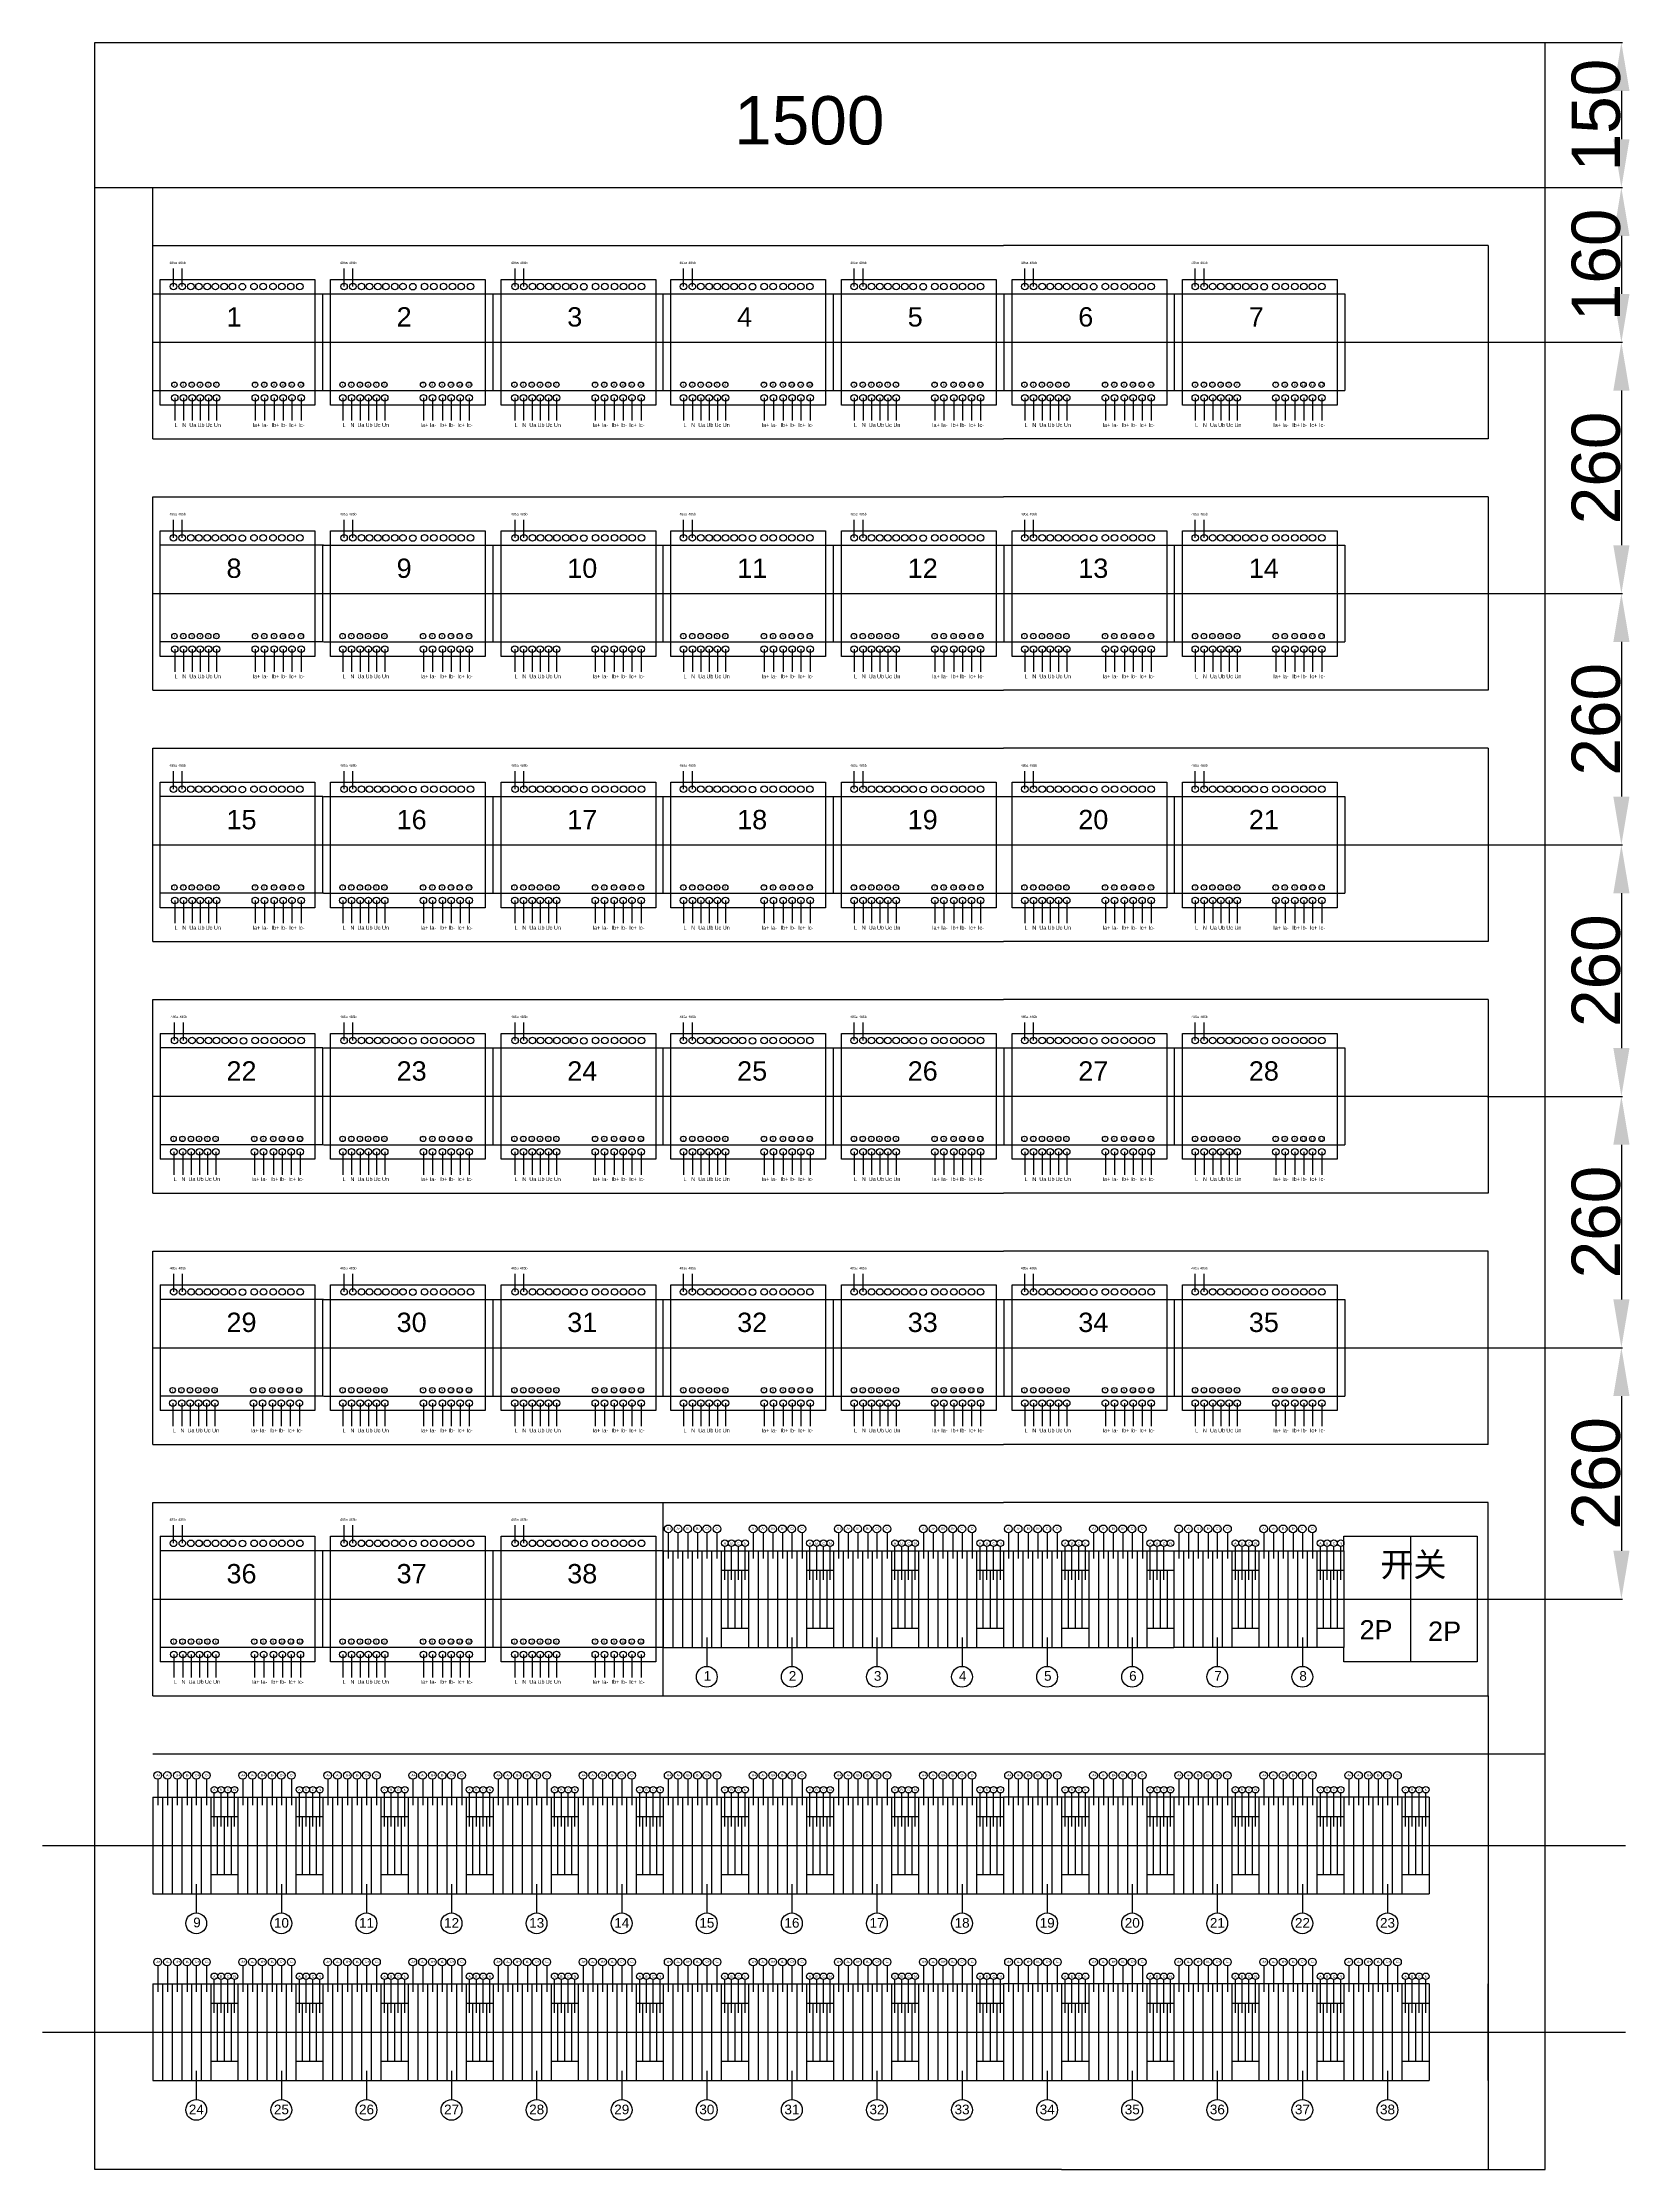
# Model space of a CAD drawing. Header units: millimetres. Extents: x 4250 to 10506, y 600 to 2800.
# Drawn here: x 6454 to 8095, y 600 to 2800 of the extents above; entities that cross this region are included whole.
import ezdxf

# ---------------------------------------------------------------- set-up
doc = ezdxf.new("R2010")
doc.units = ezdxf.units.MM
doc.styles.get("Standard").update_dxf_attribs({"font": 'arial.ttf'})
doc.dimstyles.new('ISO-25', dxfattribs={"dimtxt": 2.5, "dimasz": 2.5, "dimexe": 1.25, "dimexo": 0.625, "dimtad": 1, "dimtxsty": 'Standard', "dimcen": 2.5, "dimadec": 0, "dimazin": 0, "dimtfac": 1, "dimtmove": 0, "dimatfit": 3, "dimfxl": 1, "dimarcsym": 0})

# ---------------------------------------------------------------- blocks, each defined once
blk = doc.blocks.new('*D10')
at = {"color": 0, "lineweight": -2, "transparency": 16777216}
for p, q in [((8007.8, 2799.8), (8088, 2799.8)), ((8086.7, 2749.8), (8086.7, 2699.8)), ((8007.8, 2649.8), (8088, 2649.8))]:
    blk.add_line(p, q, dxfattribs=at)
at = {"color": 0, "transparency": 16777216}
for points in [[(8078.4, 2749.8), (8095.1, 2749.8), (8086.7, 2799.8)], [(8078.4, 2699.8), (8095.1, 2699.8), (8086.7, 2649.8)]]:
    blk.add_solid(points, dxfattribs=at)
at = {"layer": 'Defpoints', "color": 0, "transparency": 16777216}
for p in [(8007.1, 2799.8), (8007.1, 2649.8), (8086.7, 2649.8)]:
    blk.add_point(p, dxfattribs=at)
at = {"color": 0, "transparency": 16777216, "insert": (8060.6, 2724.8), "char_height": 50, "attachment_point": 5, "rotation": 90}
blk.add_mtext('150', dxfattribs=at)
blk = doc.blocks.new('*D11')
at = {"color": 0, "lineweight": -2, "transparency": 16777216}
for p, q in [((8007.8, 2649.8), (8088, 2649.8)), ((8086.7, 2599.8), (8086.7, 2539.8)), ((7947.8, 2489.8), (8088, 2489.8))]:
    blk.add_line(p, q, dxfattribs=at)
at = {"color": 0, "transparency": 16777216}
for points in [[(8078.4, 2599.8), (8095.1, 2599.8), (8086.7, 2649.8)], [(8078.4, 2539.8), (8095.1, 2539.8), (8086.7, 2489.8)]]:
    blk.add_solid(points, dxfattribs=at)
at = {"layer": 'Defpoints', "color": 0, "transparency": 16777216}
for p in [(8007.1, 2649.8), (7947.1, 2489.8), (8086.7, 2489.8)]:
    blk.add_point(p, dxfattribs=at)
at = {"color": 0, "transparency": 16777216, "insert": (8060.6, 2569.8), "char_height": 50, "attachment_point": 5, "rotation": 90}
blk.add_mtext('160', dxfattribs=at)
blk = doc.blocks.new('*D12')
at = {"color": 0, "lineweight": -2, "transparency": 16777216}
for p, q in [((7947.8, 2489.8), (8088, 2489.8)), ((8086.7, 2439.8), (8086.7, 2279.8)), ((7947.8, 2229.8), (8088, 2229.8))]:
    blk.add_line(p, q, dxfattribs=at)
at = {"color": 0, "transparency": 16777216}
for points in [[(8078.4, 2439.8), (8095.1, 2439.8), (8086.7, 2489.8)], [(8078.4, 2279.8), (8095.1, 2279.8), (8086.7, 2229.8)]]:
    blk.add_solid(points, dxfattribs=at)
at = {"layer": 'Defpoints', "color": 0, "transparency": 16777216}
for p in [(7947.1, 2489.8), (7947.1, 2229.8), (8086.7, 2229.8)]:
    blk.add_point(p, dxfattribs=at)
at = {"color": 0, "transparency": 16777216, "insert": (8060.6, 2359.8), "char_height": 50, "attachment_point": 5, "rotation": 90}
blk.add_mtext('260', dxfattribs=at)
blk = doc.blocks.new('*D13')
at = {"color": 0, "lineweight": -2, "transparency": 16777216}
for p, q in [((7947.8, 2229.8), (8088, 2229.8)), ((8086.7, 2179.8), (8086.7, 2019.8)), ((7947.8, 1969.8), (8088, 1969.8))]:
    blk.add_line(p, q, dxfattribs=at)
at = {"color": 0, "transparency": 16777216}
for points in [[(8078.4, 2179.8), (8095.1, 2179.8), (8086.7, 2229.8)], [(8078.4, 2019.8), (8095.1, 2019.8), (8086.7, 1969.8)]]:
    blk.add_solid(points, dxfattribs=at)
at = {"layer": 'Defpoints', "color": 0, "transparency": 16777216}
for p in [(7947.1, 2229.8), (7947.1, 1969.8), (8086.7, 1969.8)]:
    blk.add_point(p, dxfattribs=at)
at = {"color": 0, "transparency": 16777216, "insert": (8060.6, 2099.8), "char_height": 50, "attachment_point": 5, "rotation": 90}
blk.add_mtext('260', dxfattribs=at)
blk = doc.blocks.new('*D14')
at = {"color": 0, "lineweight": -2, "transparency": 16777216}
for p, q in [((7947.8, 1969.8), (8088, 1969.8)), ((8086.7, 1919.8), (8086.7, 1759.8)), ((7947.8, 1709.8), (8088, 1709.8))]:
    blk.add_line(p, q, dxfattribs=at)
at = {"color": 0, "transparency": 16777216}
for points in [[(8078.4, 1919.8), (8095.1, 1919.8), (8086.7, 1969.8)], [(8078.4, 1759.8), (8095.1, 1759.8), (8086.7, 1709.8)]]:
    blk.add_solid(points, dxfattribs=at)
at = {"layer": 'Defpoints', "color": 0, "transparency": 16777216}
for p in [(7947.1, 1969.8), (7947.1, 1709.8), (8086.7, 1709.8)]:
    blk.add_point(p, dxfattribs=at)
at = {"color": 0, "transparency": 16777216, "insert": (8060.6, 1839.8), "char_height": 50, "attachment_point": 5, "rotation": 90}
blk.add_mtext('260', dxfattribs=at)
blk = doc.blocks.new('*D15')
at = {"color": 0, "lineweight": -2, "transparency": 16777216}
for p, q in [((7947.8, 1709.8), (8088, 1709.8)), ((8086.7, 1659.8), (8086.7, 1499.8)), ((7947.8, 1449.8), (8088, 1449.8))]:
    blk.add_line(p, q, dxfattribs=at)
at = {"color": 0, "transparency": 16777216}
for points in [[(8078.4, 1659.8), (8095.1, 1659.8), (8086.7, 1709.8)], [(8078.4, 1499.8), (8095.1, 1499.8), (8086.7, 1449.8)]]:
    blk.add_solid(points, dxfattribs=at)
at = {"layer": 'Defpoints', "color": 0, "transparency": 16777216}
for p in [(7947.1, 1709.8), (7947.1, 1449.8), (8086.7, 1449.8)]:
    blk.add_point(p, dxfattribs=at)
at = {"color": 0, "transparency": 16777216, "insert": (8060.6, 1579.8), "char_height": 50, "attachment_point": 5, "rotation": 90}
blk.add_mtext('260', dxfattribs=at)
blk = doc.blocks.new('*D16')
at = {"color": 0, "lineweight": -2, "transparency": 16777216}
for p, q in [((7947.8, 1449.8), (8088, 1449.8)), ((8086.7, 1399.8), (8086.7, 1239.8)), ((7947.8, 1189.8), (8088, 1189.8))]:
    blk.add_line(p, q, dxfattribs=at)
at = {"color": 0, "transparency": 16777216}
for points in [[(8078.4, 1399.8), (8095.1, 1399.8), (8086.7, 1449.8)], [(8078.4, 1239.8), (8095.1, 1239.8), (8086.7, 1189.8)]]:
    blk.add_solid(points, dxfattribs=at)
at = {"layer": 'Defpoints', "color": 0, "transparency": 16777216}
for p in [(7947.1, 1449.8), (7947.1, 1189.8), (8086.7, 1189.8)]:
    blk.add_point(p, dxfattribs=at)
at = {"color": 0, "transparency": 16777216, "insert": (8060.6, 1319.8), "char_height": 50, "attachment_point": 5, "rotation": 90}
blk.add_mtext('260', dxfattribs=at)

msp = doc.modelspace()

# ---------------------------------------------------------------- linework, layer by layer
for p, q in [((6507.77, 599.808), (6507.77, 2799.808)), ((6507.77, 2799.808), (7507.77, 2799.808)), ((7507.77, 2799.808), (8007.77, 2799.808)), ((8007.77, 599.808), (8007.77, 2799.808)), ((6507.77, 2649.808), (7507.77, 2649.808)), ((6567.77, 2389.808), (6567.77, 2649.808)), ((7507.77, 2649.808), (8007.77, 2649.808)), ((6567.77, 2589.808), (7447.77, 2589.808)), ((7949, 2589.808), (7447.77, 2589.808)), ((7949, 2589.808), (7949, 2389.808)), ((6575.528, 2424.808), (6575.528, 2554.808)), ((6575.528, 2554.808), (6735.528, 2554.808)), ((6589.106, 2547.452), (6589.106, 2566.142)), ((6598.256, 2547.452), (6598.256, 2566.142)), ((6735.528, 2554.808), (6735.528, 2424.808)), ((6751.497, 2424.808), (6751.497, 2554.808)), ((6751.497, 2554.808), (6911.497, 2554.808)), ((6765.572, 2547.452), (6765.572, 2566.142)), ((6774.721, 2547.452), (6774.721, 2566.142)), ((6911.497, 2554.808), (6911.497, 2424.808)), ((6927.952, 2424.808), (6927.952, 2554.808)), ((6927.952, 2554.808), (7087.952, 2554.808)), ((6942.429, 2547.452), (6942.429, 2566.142)), ((6951.578, 2547.452), (6951.578, 2566.142)), ((7087.952, 2554.808), (7087.952, 2424.808)), ((7103.684, 2424.808), (7103.684, 2554.808)), ((7103.684, 2554.808), (7263.684, 2554.808)), ((7116.67, 2547.452), (7116.67, 2566.142)), ((7125.82, 2547.452), (7125.82, 2566.142)), ((7263.684, 2554.808), (7263.684, 2424.808)), ((7280.095, 2424.808), (7280.095, 2554.808)), ((7280.095, 2554.808), (7440.095, 2554.808)), ((7293.205, 2547.452), (7293.205, 2566.142)), ((7302.354, 2547.452), (7302.354, 2566.142)), ((7440.095, 2554.808), (7440.095, 2424.808)), ((7456.507, 2424.808), (7456.507, 2554.808)), ((7456.507, 2554.808), (7616.507, 2554.808)), ((7469.616, 2547.452), (7469.616, 2566.142)), ((7478.765, 2547.452), (7478.765, 2566.142)), ((7616.507, 2554.808), (7616.507, 2424.808)), ((7632.918, 2424.808), (7632.918, 2554.808)), ((7632.918, 2554.808), (7792.918, 2554.808)), ((7646.028, 2547.452), (7646.028, 2566.142)), ((7655.177, 2547.452), (7655.177, 2566.142)), ((7792.918, 2554.808), (7792.918, 2424.808)), ((6567.77, 2539.808), (7447.77, 2539.808)), ((6743.77, 2439.808), (6743.77, 2539.808)), ((6744.181, 2539.808), (7624.181, 2539.808)), ((6744.181, 2539.808), (7624.181, 2539.808)), ((6919.77, 2439.808), (6919.77, 2539.808)), ((6920.593, 2539.808), (7800.593, 2539.808)), ((6920.593, 2539.808), (7800.593, 2539.808)), ((7095.77, 2439.808), (7095.77, 2539.808)), ((7271.77, 2439.808), (7271.77, 2539.808)), ((7448.181, 2439.808), (7448.181, 2539.808)), ((7624.593, 2439.808), (7624.593, 2539.808)), ((7801.004, 2439.808), (7801.004, 2539.808)), ((6567.77, 2489.808), (7447.77, 2489.808)), ((7447.77, 2489.808), (7949, 2489.808)), ((6567.77, 2439.808), (7447.77, 2439.808)), ((6735.528, 2424.808), (6575.528, 2424.808)), ((6590.452, 2432.362), (6590.452, 2408.782)), ((6599.601, 2432.362), (6599.601, 2408.782)), ((6608.411, 2432.362), (6608.411, 2408.782)), ((6616.883, 2432.362), (6616.883, 2408.782)), ((6625.354, 2432.362), (6625.354, 2408.782)), ((6633.826, 2432.362), (6633.826, 2408.782)), ((6673.811, 2432.362), (6673.811, 2408.782)), ((6683.299, 2432.362), (6683.299, 2408.782)), ((6693.465, 2432.362), (6693.465, 2408.782)), ((6702.614, 2432.362), (6702.614, 2408.782)), ((6711.763, 2432.362), (6711.763, 2408.782)), ((6721.251, 2432.362), (6721.251, 2408.782)), ((6744.181, 2439.808), (7624.181, 2439.808)), ((6744.181, 2439.808), (7624.181, 2439.808)), ((6911.497, 2424.808), (6751.497, 2424.808)), ((6764.287, 2432.362), (6764.287, 2408.782)), ((6773.436, 2432.362), (6773.436, 2408.782)), ((6782.246, 2432.362), (6782.246, 2408.782)), ((6790.718, 2432.362), (6790.718, 2408.782)), ((6799.189, 2432.362), (6799.189, 2408.782)), ((6807.661, 2432.362), (6807.661, 2408.782)), ((6847.646, 2432.362), (6847.646, 2408.782)), ((6857.134, 2432.362), (6857.134, 2408.782)), ((6867.3, 2432.362), (6867.3, 2408.782)), ((6876.449, 2432.362), (6876.449, 2408.782)), ((6885.598, 2432.362), (6885.598, 2408.782)), ((6895.086, 2432.362), (6895.086, 2408.782)), ((6920.593, 2439.808), (7800.593, 2439.808)), ((6920.593, 2439.808), (7800.593, 2439.808)), ((7087.952, 2424.808), (6927.952, 2424.808)), ((6942.106, 2432.362), (6942.106, 2408.782)), ((6951.255, 2432.362), (6951.255, 2408.782)), ((6960.065, 2432.362), (6960.065, 2408.782)), ((6968.537, 2432.362), (6968.537, 2408.782)), ((6977.008, 2432.362), (6977.008, 2408.782)), ((6985.48, 2432.362), (6985.48, 2408.782)), ((7025.465, 2432.362), (7025.465, 2408.782)), ((7034.953, 2432.362), (7034.953, 2408.782)), ((7045.119, 2432.362), (7045.119, 2408.782)), ((7054.268, 2432.362), (7054.268, 2408.782)), ((7063.417, 2432.362), (7063.417, 2408.782)), ((7072.905, 2432.362), (7072.905, 2408.782)), ((7263.684, 2424.808), (7103.684, 2424.808)), ((7116.779, 2432.362), (7116.779, 2408.782)), ((7125.928, 2432.362), (7125.928, 2408.782)), ((7134.738, 2432.362), (7134.738, 2408.782)), ((7143.21, 2432.362), (7143.21, 2408.782)), ((7151.681, 2432.362), (7151.681, 2408.782)), ((7160.153, 2432.362), (7160.153, 2408.782)), ((7200.138, 2432.362), (7200.138, 2408.782)), ((7209.626, 2432.362), (7209.626, 2408.782)), ((7219.792, 2432.362), (7219.792, 2408.782)), ((7228.941, 2432.362), (7228.941, 2408.782)), ((7238.09, 2432.362), (7238.09, 2408.782)), ((7247.579, 2432.362), (7247.579, 2408.782)), ((7440.095, 2424.808), (7280.095, 2424.808)), ((7293.205, 2432.362), (7293.205, 2408.782)), ((7302.354, 2432.362), (7302.354, 2408.782)), ((7311.164, 2432.362), (7311.164, 2408.782)), ((7319.636, 2432.362), (7319.636, 2408.782)), ((7328.107, 2432.362), (7328.107, 2408.782)), ((7336.579, 2432.362), (7336.579, 2408.782)), ((7376.564, 2432.362), (7376.564, 2408.782)), ((7386.052, 2432.362), (7386.052, 2408.782)), ((7396.218, 2432.362), (7396.218, 2408.782)), ((7405.367, 2432.362), (7405.367, 2408.782)), ((7414.516, 2432.362), (7414.516, 2408.782)), ((7424.004, 2432.362), (7424.004, 2408.782)), ((7616.507, 2424.808), (7456.507, 2424.808)), ((7469.616, 2432.362), (7469.616, 2408.782)), ((7478.765, 2432.362), (7478.765, 2408.782)), ((7487.576, 2432.362), (7487.576, 2408.782)), ((7496.047, 2432.362), (7496.047, 2408.782)), ((7504.519, 2432.362), (7504.519, 2408.782)), ((7512.99, 2432.362), (7512.99, 2408.782)), ((7552.976, 2432.362), (7552.976, 2408.782)), ((7562.464, 2432.362), (7562.464, 2408.782)), ((7572.629, 2432.362), (7572.629, 2408.782)), ((7581.779, 2432.362), (7581.779, 2408.782)), ((7590.928, 2432.362), (7590.928, 2408.782)), ((7600.416, 2432.362), (7600.416, 2408.782)), ((7792.918, 2424.808), (7632.918, 2424.808)), ((7646.028, 2432.362), (7646.028, 2408.782)), ((7655.177, 2432.362), (7655.177, 2408.782)), ((7663.987, 2432.362), (7663.987, 2408.782)), ((7672.459, 2432.362), (7672.459, 2408.782)), ((7680.93, 2432.362), (7680.93, 2408.782)), ((7689.402, 2432.362), (7689.402, 2408.782)), ((7729.387, 2432.362), (7729.387, 2408.782)), ((7738.875, 2432.362), (7738.875, 2408.782)), ((7749.041, 2432.362), (7749.041, 2408.782)), ((7758.19, 2432.362), (7758.19, 2408.782)), ((7767.339, 2432.362), (7767.339, 2408.782)), ((7776.827, 2432.362), (7776.827, 2408.782)), ((6567.77, 2389.808), (7447.77, 2389.808)), ((7949, 2389.808), (7447.77, 2389.808)), ((6567.77, 2129.808), (6567.77, 2329.808)), ((6567.77, 2329.808), (7447.77, 2329.808)), ((7949, 2329.808), (7447.77, 2329.808)), ((7949, 2329.808), (7949, 2129.808)), ((6575.528, 2164.808), (6575.528, 2294.808)), ((6575.528, 2294.808), (6735.528, 2294.808)), ((6575.528, 2294.808), (6735.528, 2294.808)), ((6589.106, 2287.452), (6589.106, 2306.142)), ((6598.256, 2287.452), (6598.256, 2306.142)), ((6735.528, 2294.808), (6735.528, 2164.808)), ((6735.528, 2294.808), (6735.528, 2164.808)), ((6751.497, 2164.808), (6751.497, 2294.808)), ((6751.497, 2294.808), (6911.497, 2294.808)), ((6765.572, 2287.452), (6765.572, 2306.142)), ((6774.721, 2287.452), (6774.721, 2306.142)), ((6911.497, 2294.808), (6911.497, 2164.808)), ((6927.952, 2164.808), (6927.952, 2294.808)), ((6927.952, 2294.808), (7087.952, 2294.808)), ((6942.429, 2287.452), (6942.429, 2306.142)), ((6951.578, 2287.452), (6951.578, 2306.142)), ((7087.952, 2294.808), (7087.952, 2164.808)), ((7103.684, 2164.808), (7103.684, 2294.808)), ((7103.684, 2294.808), (7263.684, 2294.808)), ((7116.67, 2287.452), (7116.67, 2306.142)), ((7125.82, 2287.452), (7125.82, 2306.142)), ((7263.684, 2294.808), (7263.684, 2164.808)), ((7280.095, 2164.808), (7280.095, 2294.808)), ((7280.095, 2294.808), (7440.095, 2294.808)), ((7293.205, 2287.452), (7293.205, 2306.142)), ((7302.354, 2287.452), (7302.354, 2306.142)), ((7440.095, 2294.808), (7440.095, 2164.808)), ((7456.507, 2164.808), (7456.507, 2294.808)), ((7456.507, 2294.808), (7616.507, 2294.808)), ((7469.616, 2287.452), (7469.616, 2306.142)), ((7478.765, 2287.452), (7478.765, 2306.142)), ((7616.507, 2294.808), (7616.507, 2164.808)), ((7632.918, 2164.808), (7632.918, 2294.808)), ((7632.918, 2294.808), (7792.918, 2294.808)), ((7646.028, 2287.452), (7646.028, 2306.142)), ((7655.177, 2287.452), (7655.177, 2306.142)), ((7792.918, 2294.808), (7792.918, 2164.808)), ((6743.77, 2179.808), (6743.77, 2279.808)), ((6744.181, 2279.808), (7624.181, 2279.808)), ((6744.181, 2279.808), (7624.181, 2279.808)), ((6919.77, 2179.808), (6919.77, 2279.808)), ((6920.593, 2279.808), (7800.593, 2279.808)), ((6920.593, 2279.808), (7800.593, 2279.808)), ((7095.77, 2179.808), (7095.77, 2279.808)), ((7271.77, 2179.808), (7271.77, 2279.808)), ((7448.181, 2179.808), (7448.181, 2279.808)), ((7624.593, 2179.808), (7624.593, 2279.808)), ((7801.004, 2179.808), (7801.004, 2279.808)), ((6567.77, 2229.808), (7447.77, 2229.808)), ((7447.77, 2229.808), (7949, 2229.808)), ((6744.181, 2179.808), (7624.181, 2179.808)), ((6744.181, 2179.808), (7624.181, 2179.808)), ((6920.593, 2179.808), (7800.593, 2179.808)), ((6920.593, 2179.808), (7800.593, 2179.808)), ((6735.528, 2164.808), (6575.528, 2164.808)), ((6735.528, 2164.808), (6575.528, 2164.808)), ((6590.452, 2172.362), (6590.452, 2148.782)), ((6599.601, 2172.362), (6599.601, 2148.782)), ((6608.411, 2172.362), (6608.411, 2148.782)), ((6616.883, 2172.362), (6616.883, 2148.782)), ((6625.354, 2172.362), (6625.354, 2148.782)), ((6633.826, 2172.362), (6633.826, 2148.782)), ((6673.811, 2172.362), (6673.811, 2148.782)), ((6683.299, 2172.362), (6683.299, 2148.782)), ((6693.465, 2172.362), (6693.465, 2148.782)), ((6702.614, 2172.362), (6702.614, 2148.782)), ((6711.763, 2172.362), (6711.763, 2148.782)), ((6721.251, 2172.362), (6721.251, 2148.782)), ((6911.497, 2164.808), (6751.497, 2164.808)), ((6764.287, 2172.362), (6764.287, 2148.782)), ((6773.436, 2172.362), (6773.436, 2148.782)), ((6782.246, 2172.362), (6782.246, 2148.782)), ((6790.718, 2172.362), (6790.718, 2148.782)), ((6799.189, 2172.362), (6799.189, 2148.782)), ((6807.661, 2172.362), (6807.661, 2148.782)), ((6847.646, 2172.362), (6847.646, 2148.782)), ((6857.134, 2172.362), (6857.134, 2148.782)), ((6867.3, 2172.362), (6867.3, 2148.782)), ((6876.449, 2172.362), (6876.449, 2148.782)), ((6885.598, 2172.362), (6885.598, 2148.782)), ((6895.086, 2172.362), (6895.086, 2148.782)), ((7087.952, 2164.808), (6927.952, 2164.808)), ((6942.106, 2172.362), (6942.106, 2148.782)), ((6951.255, 2172.362), (6951.255, 2148.782)), ((6960.065, 2172.362), (6960.065, 2148.782)), ((6968.537, 2172.362), (6968.537, 2148.782)), ((6977.008, 2172.362), (6977.008, 2148.782)), ((6985.48, 2172.362), (6985.48, 2148.782)), ((7025.465, 2172.362), (7025.465, 2148.782)), ((7034.953, 2172.362), (7034.953, 2148.782)), ((7045.119, 2172.362), (7045.119, 2148.782)), ((7054.268, 2172.362), (7054.268, 2148.782)), ((7063.417, 2172.362), (7063.417, 2148.782)), ((7072.905, 2172.362), (7072.905, 2148.782)), ((7263.684, 2164.808), (7103.684, 2164.808)), ((7116.779, 2172.362), (7116.779, 2148.782)), ((7125.928, 2172.362), (7125.928, 2148.782)), ((7134.738, 2172.362), (7134.738, 2148.782)), ((7143.21, 2172.362), (7143.21, 2148.782)), ((7151.681, 2172.362), (7151.681, 2148.782)), ((7160.153, 2172.362), (7160.153, 2148.782)), ((7200.138, 2172.362), (7200.138, 2148.782)), ((7209.626, 2172.362), (7209.626, 2148.782)), ((7219.792, 2172.362), (7219.792, 2148.782)), ((7228.941, 2172.362), (7228.941, 2148.782)), ((7238.09, 2172.362), (7238.09, 2148.782)), ((7247.579, 2172.362), (7247.579, 2148.782)), ((7440.095, 2164.808), (7280.095, 2164.808)), ((7293.205, 2172.362), (7293.205, 2148.782)), ((7302.354, 2172.362), (7302.354, 2148.782)), ((7311.164, 2172.362), (7311.164, 2148.782)), ((7319.636, 2172.362), (7319.636, 2148.782)), ((7328.107, 2172.362), (7328.107, 2148.782)), ((7336.579, 2172.362), (7336.579, 2148.782)), ((7376.564, 2172.362), (7376.564, 2148.782)), ((7386.052, 2172.362), (7386.052, 2148.782)), ((7396.218, 2172.362), (7396.218, 2148.782)), ((7405.367, 2172.362), (7405.367, 2148.782)), ((7414.516, 2172.362), (7414.516, 2148.782)), ((7424.004, 2172.362), (7424.004, 2148.782)), ((7616.507, 2164.808), (7456.507, 2164.808)), ((7469.616, 2172.362), (7469.616, 2148.782)), ((7478.765, 2172.362), (7478.765, 2148.782)), ((7487.576, 2172.362), (7487.576, 2148.782)), ((7496.047, 2172.362), (7496.047, 2148.782)), ((7504.519, 2172.362), (7504.519, 2148.782)), ((7512.99, 2172.362), (7512.99, 2148.782)), ((7552.976, 2172.362), (7552.976, 2148.782)), ((7562.464, 2172.362), (7562.464, 2148.782)), ((7572.629, 2172.362), (7572.629, 2148.782)), ((7581.779, 2172.362), (7581.779, 2148.782)), ((7590.928, 2172.362), (7590.928, 2148.782)), ((7600.416, 2172.362), (7600.416, 2148.782)), ((7792.918, 2164.808), (7632.918, 2164.808)), ((7646.028, 2172.362), (7646.028, 2148.782)), ((7655.177, 2172.362), (7655.177, 2148.782)), ((7663.987, 2172.362), (7663.987, 2148.782)), ((7672.459, 2172.362), (7672.459, 2148.782)), ((7680.93, 2172.362), (7680.93, 2148.782)), ((7689.402, 2172.362), (7689.402, 2148.782)), ((7729.387, 2172.362), (7729.387, 2148.782)), ((7738.875, 2172.362), (7738.875, 2148.782)), ((7749.041, 2172.362), (7749.041, 2148.782)), ((7758.19, 2172.362), (7758.19, 2148.782)), ((7767.339, 2172.362), (7767.339, 2148.782)), ((7776.827, 2172.362), (7776.827, 2148.782)), ((6567.77, 2129.808), (7447.77, 2129.808)), ((7949, 2129.808), (7447.77, 2129.808)), ((6567.77, 1869.808), (6567.77, 2069.808)), ((6567.77, 2069.808), (7447.77, 2069.808)), ((7949, 2069.808), (7447.77, 2069.808)), ((7949, 2069.808), (7949, 1869.808)), ((6589.106, 2027.452), (6589.106, 2046.142)), ((6598.256, 2027.452), (6598.256, 2046.142)), ((6765.572, 2027.452), (6765.572, 2046.142)), ((6774.721, 2027.452), (6774.721, 2046.142)), ((6942.429, 2027.452), (6942.429, 2046.142)), ((6951.578, 2027.452), (6951.578, 2046.142)), ((7116.67, 2027.452), (7116.67, 2046.142)), ((7125.82, 2027.452), (7125.82, 2046.142)), ((7293.205, 2027.452), (7293.205, 2046.142)), ((7302.354, 2027.452), (7302.354, 2046.142)), ((7469.616, 2027.452), (7469.616, 2046.142)), ((7478.765, 2027.452), (7478.765, 2046.142)), ((7646.028, 2027.452), (7646.028, 2046.142)), ((7655.177, 2027.452), (7655.177, 2046.142)), ((6575.528, 1904.808), (6575.528, 2034.808)), ((6575.528, 2034.808), (6735.528, 2034.808)), ((6575.528, 2034.808), (6735.528, 2034.808)), ((6735.528, 2034.808), (6735.528, 1904.808)), ((6735.528, 2034.808), (6735.528, 1904.808)), ((6751.497, 1904.808), (6751.497, 2034.808)), ((6751.497, 2034.808), (6911.497, 2034.808)), ((6911.497, 2034.808), (6911.497, 1904.808)), ((6927.952, 1904.808), (6927.952, 2034.808)), ((6927.952, 2034.808), (7087.952, 2034.808)), ((7087.952, 2034.808), (7087.952, 1904.808)), ((7103.684, 1904.808), (7103.684, 2034.808)), ((7103.684, 2034.808), (7263.684, 2034.808)), ((7263.684, 2034.808), (7263.684, 1904.808)), ((7280.095, 1904.808), (7280.095, 2034.808)), ((7280.095, 2034.808), (7440.095, 2034.808)), ((7440.095, 2034.808), (7440.095, 1904.808)), ((7456.507, 1904.808), (7456.507, 2034.808)), ((7456.507, 2034.808), (7616.507, 2034.808)), ((7616.507, 2034.808), (7616.507, 1904.808)), ((7632.918, 1904.808), (7632.918, 2034.808)), ((7632.918, 2034.808), (7792.918, 2034.808)), ((7792.918, 2034.808), (7792.918, 1904.808)), ((6743.77, 1919.808), (6743.77, 2019.808)), ((6744.181, 2019.808), (7624.181, 2019.808)), ((6744.181, 2019.808), (7624.181, 2019.808)), ((6919.77, 1919.808), (6919.77, 2019.808)), ((6920.593, 2019.808), (7800.593, 2019.808)), ((6920.593, 2019.808), (7800.593, 2019.808)), ((7095.77, 1919.808), (7095.77, 2019.808)), ((7271.77, 1919.808), (7271.77, 2019.808)), ((7624.593, 1919.808), (7624.593, 2019.808)), ((7801.004, 1919.808), (7801.004, 2019.808)), ((6567.77, 1969.808), (7447.77, 1969.808)), ((7447.77, 1969.808), (7949, 1969.808)), ((6744.181, 1919.808), (7624.181, 1919.808)), ((6744.181, 1919.808), (7624.181, 1919.808)), ((6920.593, 1919.808), (7800.593, 1919.808)), ((6920.593, 1919.808), (7800.593, 1919.808)), ((6735.528, 1904.808), (6575.528, 1904.808)), ((6735.528, 1904.808), (6575.528, 1904.808)), ((6590.452, 1912.362), (6590.452, 1888.782)), ((6599.601, 1912.362), (6599.601, 1888.782)), ((6608.411, 1912.362), (6608.411, 1888.782)), ((6616.883, 1912.362), (6616.883, 1888.782)), ((6625.354, 1912.362), (6625.354, 1888.782)), ((6633.826, 1912.362), (6633.826, 1888.782)), ((6673.811, 1912.362), (6673.811, 1888.782)), ((6683.299, 1912.362), (6683.299, 1888.782)), ((6693.465, 1912.362), (6693.465, 1888.782)), ((6702.614, 1912.362), (6702.614, 1888.782)), ((6711.763, 1912.362), (6711.763, 1888.782)), ((6721.251, 1912.362), (6721.251, 1888.782)), ((6911.497, 1904.808), (6751.497, 1904.808)), ((6764.287, 1912.362), (6764.287, 1888.782)), ((6773.436, 1912.362), (6773.436, 1888.782)), ((6782.246, 1912.362), (6782.246, 1888.782)), ((6790.718, 1912.362), (6790.718, 1888.782)), ((6799.189, 1912.362), (6799.189, 1888.782)), ((6807.661, 1912.362), (6807.661, 1888.782)), ((6847.646, 1912.362), (6847.646, 1888.782)), ((6857.134, 1912.362), (6857.134, 1888.782)), ((6867.3, 1912.362), (6867.3, 1888.782)), ((6876.449, 1912.362), (6876.449, 1888.782)), ((6885.598, 1912.362), (6885.598, 1888.782)), ((6895.086, 1912.362), (6895.086, 1888.782)), ((7087.952, 1904.808), (6927.952, 1904.808)), ((6942.106, 1912.362), (6942.106, 1888.782)), ((6951.255, 1912.362), (6951.255, 1888.782)), ((6960.065, 1912.362), (6960.065, 1888.782)), ((6968.537, 1912.362), (6968.537, 1888.782)), ((6977.008, 1912.362), (6977.008, 1888.782)), ((6985.48, 1912.362), (6985.48, 1888.782)), ((7025.465, 1912.362), (7025.465, 1888.782)), ((7034.953, 1912.362), (7034.953, 1888.782)), ((7045.119, 1912.362), (7045.119, 1888.782)), ((7054.268, 1912.362), (7054.268, 1888.782)), ((7063.417, 1912.362), (7063.417, 1888.782)), ((7072.905, 1912.362), (7072.905, 1888.782)), ((7263.684, 1904.808), (7103.684, 1904.808)), ((7116.779, 1912.362), (7116.779, 1888.782)), ((7125.928, 1912.362), (7125.928, 1888.782)), ((7134.738, 1912.362), (7134.738, 1888.782)), ((7143.21, 1912.362), (7143.21, 1888.782)), ((7151.681, 1912.362), (7151.681, 1888.782)), ((7160.153, 1912.362), (7160.153, 1888.782)), ((7200.138, 1912.362), (7200.138, 1888.782)), ((7209.626, 1912.362), (7209.626, 1888.782)), ((7219.792, 1912.362), (7219.792, 1888.782)), ((7228.941, 1912.362), (7228.941, 1888.782)), ((7238.09, 1912.362), (7238.09, 1888.782)), ((7247.579, 1912.362), (7247.579, 1888.782)), ((7440.095, 1904.808), (7280.095, 1904.808)), ((7293.205, 1912.362), (7293.205, 1888.782)), ((7302.354, 1912.362), (7302.354, 1888.782)), ((7311.164, 1912.362), (7311.164, 1888.782)), ((7319.636, 1912.362), (7319.636, 1888.782)), ((7328.107, 1912.362), (7328.107, 1888.782)), ((7336.579, 1912.362), (7336.579, 1888.782)), ((7376.564, 1912.362), (7376.564, 1888.782)), ((7386.052, 1912.362), (7386.052, 1888.782)), ((7396.218, 1912.362), (7396.218, 1888.782)), ((7405.367, 1912.362), (7405.367, 1888.782)), ((7414.516, 1912.362), (7414.516, 1888.782)), ((7424.004, 1912.362), (7424.004, 1888.782)), ((7616.507, 1904.808), (7456.507, 1904.808)), ((7469.616, 1912.362), (7469.616, 1888.782)), ((7478.765, 1912.362), (7478.765, 1888.782)), ((7487.576, 1912.362), (7487.576, 1888.782)), ((7496.047, 1912.362), (7496.047, 1888.782)), ((7504.519, 1912.362), (7504.519, 1888.782)), ((7512.99, 1912.362), (7512.99, 1888.782)), ((7552.976, 1912.362), (7552.976, 1888.782)), ((7562.464, 1912.362), (7562.464, 1888.782)), ((7572.629, 1912.362), (7572.629, 1888.782)), ((7581.779, 1912.362), (7581.779, 1888.782)), ((7590.928, 1912.362), (7590.928, 1888.782)), ((7600.416, 1912.362), (7600.416, 1888.782)), ((7792.918, 1904.808), (7632.918, 1904.808)), ((7646.028, 1912.362), (7646.028, 1888.782)), ((7655.177, 1912.362), (7655.177, 1888.782)), ((7663.987, 1912.362), (7663.987, 1888.782)), ((7672.459, 1912.362), (7672.459, 1888.782)), ((7680.93, 1912.362), (7680.93, 1888.782)), ((7689.402, 1912.362), (7689.402, 1888.782)), ((7729.387, 1912.362), (7729.387, 1888.782)), ((7738.875, 1912.362), (7738.875, 1888.782)), ((7749.041, 1912.362), (7749.041, 1888.782)), ((7758.19, 1912.362), (7758.19, 1888.782)), ((7767.339, 1912.362), (7767.339, 1888.782)), ((7776.827, 1912.362), (7776.827, 1888.782)), ((6567.77, 1869.808), (7447.77, 1869.808)), ((7949, 1869.808), (7447.77, 1869.808)), ((6567.77, 1609.808), (6567.77, 1809.808)), ((6567.77, 1809.808), (7447.77, 1809.808)), ((7949, 1809.808), (7447.77, 1809.808)), ((7949, 1809.808), (7949, 1609.808)), ((6590.39, 1767.452), (6590.39, 1786.142)), ((6599.54, 1767.452), (6599.54, 1786.142)), ((6765.572, 1767.452), (6765.572, 1786.142)), ((6774.721, 1767.452), (6774.721, 1786.142)), ((6942.429, 1767.452), (6942.429, 1786.142)), ((6951.578, 1767.452), (6951.578, 1786.142)), ((7116.67, 1767.452), (7116.67, 1786.142)), ((7125.82, 1767.452), (7125.82, 1786.142)), ((7293.205, 1767.452), (7293.205, 1786.142)), ((7302.354, 1767.452), (7302.354, 1786.142)), ((7469.616, 1767.452), (7469.616, 1786.142)), ((7478.765, 1767.452), (7478.765, 1786.142)), ((7646.028, 1767.452), (7646.028, 1786.142)), ((7655.177, 1767.452), (7655.177, 1786.142)), ((6575.528, 1774.808), (6735.528, 1774.808)), ((6575.528, 1774.808), (6575.528, 1644.808)), ((6735.528, 1774.808), (6735.528, 1644.808)), ((6751.497, 1644.808), (6751.497, 1774.808)), ((6751.497, 1774.808), (6911.497, 1774.808)), ((6911.497, 1774.808), (6911.497, 1644.808)), ((6927.952, 1644.808), (6927.952, 1774.808)), ((6927.952, 1774.808), (7087.952, 1774.808)), ((7087.952, 1774.808), (7087.952, 1644.808)), ((7103.684, 1644.808), (7103.684, 1774.808)), ((7103.684, 1774.808), (7263.684, 1774.808)), ((7263.684, 1774.808), (7263.684, 1644.808)), ((7280.095, 1644.808), (7280.095, 1774.808)), ((7280.095, 1774.808), (7440.095, 1774.808)), ((7440.095, 1774.808), (7440.095, 1644.808)), ((7456.507, 1644.808), (7456.507, 1774.808)), ((7456.507, 1774.808), (7616.507, 1774.808)), ((7616.507, 1774.808), (7616.507, 1644.808)), ((7632.918, 1644.808), (7632.918, 1774.808)), ((7632.918, 1774.808), (7792.918, 1774.808)), ((7792.918, 1774.808), (7792.918, 1644.808)), ((6743.77, 1659.808), (6743.77, 1759.808)), ((6744.181, 1759.808), (7624.181, 1759.808)), ((6744.181, 1759.808), (7624.181, 1759.808)), ((6919.77, 1659.808), (6919.77, 1759.808)), ((6920.593, 1759.808), (7800.593, 1759.808)), ((6920.593, 1759.808), (7800.593, 1759.808)), ((7095.77, 1659.808), (7095.77, 1759.808)), ((7271.77, 1659.808), (7271.77, 1759.808)), ((7448.181, 1659.808), (7448.181, 1759.808)), ((7624.593, 1659.808), (7624.593, 1759.808)), ((7801.004, 1659.808), (7801.004, 1759.808)), ((6567.77, 1709.808), (7447.77, 1709.808)), ((7447.77, 1709.808), (7949, 1709.808)), ((6589.553, 1652.362), (6589.553, 1628.782)), ((6598.702, 1652.362), (6598.702, 1628.782)), ((6607.513, 1652.362), (6607.513, 1628.782)), ((6615.984, 1652.362), (6615.984, 1628.782)), ((6624.456, 1652.362), (6624.456, 1628.782)), ((6632.927, 1652.362), (6632.927, 1628.782)), ((6672.913, 1652.362), (6672.913, 1628.782)), ((6682.401, 1652.362), (6682.401, 1628.782)), ((6692.566, 1652.362), (6692.566, 1628.782)), ((6701.716, 1652.362), (6701.716, 1628.782)), ((6710.865, 1652.362), (6710.865, 1628.782)), ((6720.353, 1652.362), (6720.353, 1628.782)), ((6744.181, 1659.808), (7624.181, 1659.808)), ((6744.181, 1659.808), (7624.181, 1659.808)), ((6764.287, 1652.362), (6764.287, 1628.782)), ((6773.436, 1652.362), (6773.436, 1628.782)), ((6782.246, 1652.362), (6782.246, 1628.782)), ((6790.718, 1652.362), (6790.718, 1628.782)), ((6799.189, 1652.362), (6799.189, 1628.782)), ((6807.661, 1652.362), (6807.661, 1628.782)), ((6847.646, 1652.362), (6847.646, 1628.782)), ((6857.134, 1652.362), (6857.134, 1628.782)), ((6867.3, 1652.362), (6867.3, 1628.782)), ((6876.449, 1652.362), (6876.449, 1628.782)), ((6885.598, 1652.362), (6885.598, 1628.782)), ((6895.086, 1652.362), (6895.086, 1628.782)), ((6920.593, 1659.808), (7800.593, 1659.808)), ((6920.593, 1659.808), (7800.593, 1659.808)), ((6942.106, 1652.362), (6942.106, 1628.782)), ((6951.255, 1652.362), (6951.255, 1628.782)), ((6960.065, 1652.362), (6960.065, 1628.782)), ((6968.537, 1652.362), (6968.537, 1628.782)), ((6977.008, 1652.362), (6977.008, 1628.782)), ((6985.48, 1652.362), (6985.48, 1628.782)), ((7025.465, 1652.362), (7025.465, 1628.782)), ((7034.953, 1652.362), (7034.953, 1628.782)), ((7045.119, 1652.362), (7045.119, 1628.782)), ((7054.268, 1652.362), (7054.268, 1628.782)), ((7063.417, 1652.362), (7063.417, 1628.782)), ((7072.905, 1652.362), (7072.905, 1628.782)), ((7116.779, 1652.362), (7116.779, 1628.782)), ((7125.928, 1652.362), (7125.928, 1628.782)), ((7134.738, 1652.362), (7134.738, 1628.782)), ((7143.21, 1652.362), (7143.21, 1628.782)), ((7151.681, 1652.362), (7151.681, 1628.782)), ((7160.153, 1652.362), (7160.153, 1628.782)), ((7200.138, 1652.362), (7200.138, 1628.782)), ((7209.626, 1652.362), (7209.626, 1628.782)), ((7219.792, 1652.362), (7219.792, 1628.782)), ((7228.941, 1652.362), (7228.941, 1628.782)), ((7238.09, 1652.362), (7238.09, 1628.782)), ((7247.579, 1652.362), (7247.579, 1628.782)), ((7293.205, 1652.362), (7293.205, 1628.782)), ((7302.354, 1652.362), (7302.354, 1628.782)), ((7311.164, 1652.362), (7311.164, 1628.782)), ((7319.636, 1652.362), (7319.636, 1628.782)), ((7328.107, 1652.362), (7328.107, 1628.782)), ((7336.579, 1652.362), (7336.579, 1628.782)), ((7376.564, 1652.362), (7376.564, 1628.782)), ((7386.052, 1652.362), (7386.052, 1628.782)), ((7396.218, 1652.362), (7396.218, 1628.782)), ((7405.367, 1652.362), (7405.367, 1628.782)), ((7414.516, 1652.362), (7414.516, 1628.782)), ((7424.004, 1652.362), (7424.004, 1628.782)), ((7469.616, 1652.362), (7469.616, 1628.782)), ((7478.765, 1652.362), (7478.765, 1628.782)), ((7487.576, 1652.362), (7487.576, 1628.782)), ((7496.047, 1652.362), (7496.047, 1628.782)), ((7504.519, 1652.362), (7504.519, 1628.782)), ((7512.99, 1652.362), (7512.99, 1628.782)), ((7552.976, 1652.362), (7552.976, 1628.782)), ((7562.464, 1652.362), (7562.464, 1628.782)), ((7572.629, 1652.362), (7572.629, 1628.782)), ((7581.779, 1652.362), (7581.779, 1628.782)), ((7590.928, 1652.362), (7590.928, 1628.782)), ((7600.416, 1652.362), (7600.416, 1628.782)), ((7646.028, 1652.362), (7646.028, 1628.782)), ((7655.177, 1652.362), (7655.177, 1628.782)), ((7663.987, 1652.362), (7663.987, 1628.782)), ((7672.459, 1652.362), (7672.459, 1628.782)), ((7680.93, 1652.362), (7680.93, 1628.782)), ((7689.402, 1652.362), (7689.402, 1628.782)), ((7729.387, 1652.362), (7729.387, 1628.782)), ((7738.875, 1652.362), (7738.875, 1628.782)), ((7749.041, 1652.362), (7749.041, 1628.782)), ((7758.19, 1652.362), (7758.19, 1628.782)), ((7767.339, 1652.362), (7767.339, 1628.782)), ((7776.827, 1652.362), (7776.827, 1628.782)), ((6735.528, 1644.808), (6575.528, 1644.808)), ((6911.497, 1644.808), (6751.497, 1644.808)), ((7087.952, 1644.808), (6927.952, 1644.808)), ((7263.684, 1644.808), (7103.684, 1644.808)), ((7440.095, 1644.808), (7280.095, 1644.808)), ((7616.507, 1644.808), (7456.507, 1644.808)), ((7792.918, 1644.808), (7632.918, 1644.808)), ((6567.77, 1609.808), (7447.77, 1609.808)), ((7949, 1609.808), (7447.77, 1609.808)), ((6567.77, 1349.808), (6567.77, 1549.808)), ((6567.77, 1549.808), (7447.77, 1549.808)), ((7949, 1549.808), (7447.77, 1549.808)), ((7949, 1349.808), (7949, 1549.808)), ((6589.393, 1507.452), (6589.393, 1526.142)), ((6598.542, 1507.452), (6598.542, 1526.142)), ((6765.572, 1507.452), (6765.572, 1526.142)), ((6774.721, 1507.452), (6774.721, 1526.142)), ((6942.429, 1507.452), (6942.429, 1526.142)), ((6951.578, 1507.452), (6951.578, 1526.142)), ((7116.67, 1507.452), (7116.67, 1526.142)), ((7125.82, 1507.452), (7125.82, 1526.142)), ((7293.205, 1507.452), (7293.205, 1526.142)), ((7302.354, 1507.452), (7302.354, 1526.142)), ((7469.616, 1507.452), (7469.616, 1526.142)), ((7478.765, 1507.452), (7478.765, 1526.142)), ((7646.028, 1507.452), (7646.028, 1526.142)), ((7655.177, 1507.452), (7655.177, 1526.142)), ((6575.528, 1514.808), (6735.528, 1514.808)), ((6575.528, 1514.808), (6575.528, 1384.808)), ((6735.528, 1514.808), (6735.528, 1384.808)), ((6743.77, 1399.808), (6743.77, 1499.808)), ((6744.181, 1499.808), (7624.181, 1499.808)), ((6744.181, 1499.808), (7624.181, 1499.808)), ((6751.497, 1384.808), (6751.497, 1514.808)), ((6751.497, 1514.808), (6911.497, 1514.808)), ((6911.497, 1514.808), (6911.497, 1384.808)), ((6919.77, 1399.808), (6919.77, 1499.808)), ((6920.593, 1499.808), (7800.593, 1499.808)), ((6920.593, 1499.808), (7800.593, 1499.808)), ((6927.952, 1384.808), (6927.952, 1514.808)), ((6927.952, 1514.808), (7087.952, 1514.808)), ((7087.952, 1514.808), (7087.952, 1384.808)), ((7095.77, 1399.808), (7095.77, 1499.808)), ((7103.684, 1384.808), (7103.684, 1514.808)), ((7103.684, 1514.808), (7263.684, 1514.808)), ((7263.684, 1514.808), (7263.684, 1384.808)), ((7271.77, 1399.808), (7271.77, 1499.808)), ((7280.095, 1384.808), (7280.095, 1514.808)), ((7280.095, 1514.808), (7440.095, 1514.808)), ((7440.095, 1514.808), (7440.095, 1384.808)), ((7448.181, 1399.808), (7448.181, 1499.808)), ((7456.507, 1384.808), (7456.507, 1514.808)), ((7456.507, 1514.808), (7616.507, 1514.808)), ((7616.507, 1514.808), (7616.507, 1384.808)), ((7624.593, 1399.808), (7624.593, 1499.808)), ((7632.918, 1384.808), (7632.918, 1514.808)), ((7632.918, 1514.808), (7792.918, 1514.808)), ((7792.918, 1514.808), (7792.918, 1384.808)), ((7801.004, 1399.808), (7801.004, 1499.808)), ((6567.77, 1449.808), (7447.77, 1449.808)), ((7447.77, 1449.808), (7949, 1449.808)), ((6588.552, 1392.362), (6588.552, 1368.782)), ((6597.701, 1392.362), (6597.701, 1368.782)), ((6606.512, 1392.362), (6606.512, 1368.782)), ((6614.983, 1392.362), (6614.983, 1368.782)), ((6623.455, 1392.362), (6623.455, 1368.782)), ((6631.926, 1392.362), (6631.926, 1368.782)), ((6671.912, 1392.362), (6671.912, 1368.782)), ((6681.4, 1392.362), (6681.4, 1368.782)), ((6691.565, 1392.362), (6691.565, 1368.782)), ((6700.715, 1392.362), (6700.715, 1368.782)), ((6709.864, 1392.362), (6709.864, 1368.782)), ((6719.352, 1392.362), (6719.352, 1368.782)), ((6744.181, 1399.808), (7624.181, 1399.808)), ((6744.181, 1399.808), (7624.181, 1399.808)), ((6764.287, 1392.362), (6764.287, 1368.782)), ((6773.436, 1392.362), (6773.436, 1368.782)), ((6782.246, 1392.362), (6782.246, 1368.782)), ((6790.718, 1392.362), (6790.718, 1368.782)), ((6799.189, 1392.362), (6799.189, 1368.782)), ((6807.661, 1392.362), (6807.661, 1368.782)), ((6847.646, 1392.362), (6847.646, 1368.782)), ((6857.134, 1392.362), (6857.134, 1368.782)), ((6867.3, 1392.362), (6867.3, 1368.782)), ((6876.449, 1392.362), (6876.449, 1368.782)), ((6885.598, 1392.362), (6885.598, 1368.782)), ((6895.086, 1392.362), (6895.086, 1368.782)), ((6920.593, 1399.808), (7800.593, 1399.808)), ((6920.593, 1399.808), (7800.593, 1399.808)), ((6942.106, 1392.362), (6942.106, 1368.782)), ((6951.255, 1392.362), (6951.255, 1368.782)), ((6960.065, 1392.362), (6960.065, 1368.782)), ((6968.537, 1392.362), (6968.537, 1368.782)), ((6977.008, 1392.362), (6977.008, 1368.782)), ((6985.48, 1392.362), (6985.48, 1368.782)), ((7025.465, 1392.362), (7025.465, 1368.782)), ((7034.953, 1392.362), (7034.953, 1368.782)), ((7045.119, 1392.362), (7045.119, 1368.782)), ((7054.268, 1392.362), (7054.268, 1368.782)), ((7063.417, 1392.362), (7063.417, 1368.782)), ((7072.905, 1392.362), (7072.905, 1368.782)), ((7116.779, 1392.362), (7116.779, 1368.782)), ((7125.928, 1392.362), (7125.928, 1368.782)), ((7134.738, 1392.362), (7134.738, 1368.782)), ((7143.21, 1392.362), (7143.21, 1368.782)), ((7151.681, 1392.362), (7151.681, 1368.782)), ((7160.153, 1392.362), (7160.153, 1368.782)), ((7200.138, 1392.362), (7200.138, 1368.782)), ((7209.626, 1392.362), (7209.626, 1368.782)), ((7219.792, 1392.362), (7219.792, 1368.782)), ((7228.941, 1392.362), (7228.941, 1368.782)), ((7238.09, 1392.362), (7238.09, 1368.782)), ((7247.579, 1392.362), (7247.579, 1368.782)), ((7293.205, 1392.362), (7293.205, 1368.782)), ((7302.354, 1392.362), (7302.354, 1368.782)), ((7311.164, 1392.362), (7311.164, 1368.782)), ((7319.636, 1392.362), (7319.636, 1368.782)), ((7328.107, 1392.362), (7328.107, 1368.782)), ((7336.579, 1392.362), (7336.579, 1368.782)), ((7376.564, 1392.362), (7376.564, 1368.782)), ((7386.052, 1392.362), (7386.052, 1368.782)), ((7396.218, 1392.362), (7396.218, 1368.782)), ((7405.367, 1392.362), (7405.367, 1368.782)), ((7414.516, 1392.362), (7414.516, 1368.782)), ((7424.004, 1392.362), (7424.004, 1368.782)), ((7469.616, 1392.362), (7469.616, 1368.782)), ((7478.765, 1392.362), (7478.765, 1368.782)), ((7487.576, 1392.362), (7487.576, 1368.782)), ((7496.047, 1392.362), (7496.047, 1368.782)), ((7504.519, 1392.362), (7504.519, 1368.782)), ((7512.99, 1392.362), (7512.99, 1368.782)), ((7552.976, 1392.362), (7552.976, 1368.782)), ((7562.464, 1392.362), (7562.464, 1368.782)), ((7572.629, 1392.362), (7572.629, 1368.782)), ((7581.779, 1392.362), (7581.779, 1368.782)), ((7590.928, 1392.362), (7590.928, 1368.782)), ((7600.416, 1392.362), (7600.416, 1368.782)), ((7646.028, 1392.362), (7646.028, 1368.782)), ((7655.177, 1392.362), (7655.177, 1368.782)), ((7663.987, 1392.362), (7663.987, 1368.782)), ((7672.459, 1392.362), (7672.459, 1368.782)), ((7680.93, 1392.362), (7680.93, 1368.782)), ((7689.402, 1392.362), (7689.402, 1368.782)), ((7729.387, 1392.362), (7729.387, 1368.782)), ((7738.875, 1392.362), (7738.875, 1368.782)), ((7749.041, 1392.362), (7749.041, 1368.782)), ((7758.19, 1392.362), (7758.19, 1368.782)), ((7767.339, 1392.362), (7767.339, 1368.782)), ((7776.827, 1392.362), (7776.827, 1368.782)), ((6735.528, 1384.808), (6575.528, 1384.808)), ((6911.497, 1384.808), (6751.497, 1384.808)), ((7087.952, 1384.808), (6927.952, 1384.808)), ((7263.684, 1384.808), (7103.684, 1384.808)), ((7440.095, 1384.808), (7280.095, 1384.808)), ((7616.507, 1384.808), (7456.507, 1384.808)), ((7792.918, 1384.808), (7632.918, 1384.808)), ((6567.77, 1349.808), (7447.77, 1349.808)), ((7949, 1349.808), (7447.77, 1349.808)), ((6567.77, 1089.808), (6567.77, 1289.808)), ((6567.77, 1289.808), (7447.77, 1289.808)), ((7095.77, 1089.808), (7095.77, 1289.808)), ((7949, 1289.808), (7447.77, 1289.808)), ((7949, 1089.808), (7949, 1289.808)), ((6575.528, 1254.808), (6735.528, 1254.808)), ((6575.528, 1254.808), (6575.528, 1124.808)), ((6589.201, 1247.452), (6589.201, 1266.142)), ((6598.35, 1247.452), (6598.35, 1266.142)), ((6735.528, 1254.808), (6735.528, 1124.808)), ((6751.497, 1124.808), (6751.497, 1254.808)), ((6751.497, 1254.808), (6911.497, 1254.808)), ((6765.572, 1247.452), (6765.572, 1266.142)), ((6774.721, 1247.452), (6774.721, 1266.142)), ((6911.497, 1254.808), (6911.497, 1124.808)), ((6927.952, 1124.808), (6927.952, 1254.808)), ((6927.952, 1254.808), (7087.952, 1254.808)), ((6942.429, 1247.452), (6942.429, 1266.142)), ((6951.578, 1247.452), (6951.578, 1266.142)), ((7087.952, 1254.808), (7087.952, 1124.808)), ((7100.873, 1258.41), (7100.873, 1231.652)), ((7110.933, 1258.41), (7110.933, 1231.652)), ((7121.062, 1258.41), (7121.062, 1231.652)), ((7131.191, 1258.41), (7131.191, 1231.652)), ((7140.793, 1258.41), (7140.793, 1231.652)), ((7151.273, 1258.41), (7151.273, 1231.652)), ((7188.873, 1258.41), (7188.873, 1231.652)), ((7198.933, 1258.41), (7198.933, 1231.652)), ((7209.062, 1258.41), (7209.062, 1231.652)), ((7219.191, 1258.41), (7219.191, 1231.652)), ((7228.793, 1258.41), (7228.793, 1231.652)), ((7239.273, 1258.41), (7239.273, 1231.652)), ((7276.873, 1258.41), (7276.873, 1231.652)), ((7286.933, 1258.41), (7286.933, 1231.652)), ((7297.062, 1258.41), (7297.062, 1231.652)), ((7307.191, 1258.41), (7307.191, 1231.652)), ((7316.793, 1258.41), (7316.793, 1231.652)), ((7327.273, 1258.41), (7327.273, 1231.652)), ((7364.873, 1258.41), (7364.873, 1231.652)), ((7374.933, 1258.41), (7374.933, 1231.652)), ((7385.062, 1258.41), (7385.062, 1231.652)), ((7395.191, 1258.41), (7395.191, 1231.652)), ((7404.793, 1258.41), (7404.793, 1231.652)), ((7415.273, 1258.41), (7415.273, 1231.652)), ((7452.873, 1258.41), (7452.873, 1231.652)), ((7462.933, 1258.41), (7462.933, 1231.652)), ((7473.062, 1258.41), (7473.062, 1231.652)), ((7483.191, 1258.41), (7483.191, 1231.652)), ((7492.793, 1258.41), (7492.793, 1231.652)), ((7503.273, 1258.41), (7503.273, 1231.652)), ((7540.873, 1258.41), (7540.873, 1231.652)), ((7550.933, 1258.41), (7550.933, 1231.652)), ((7561.062, 1258.41), (7561.062, 1231.652)), ((7571.191, 1258.41), (7571.191, 1231.652)), ((7580.793, 1258.41), (7580.793, 1231.652)), ((7591.273, 1258.41), (7591.273, 1231.652)), ((7628.873, 1258.41), (7628.873, 1231.652)), ((7638.933, 1258.41), (7638.933, 1231.652)), ((7649.062, 1258.41), (7649.062, 1231.652)), ((7659.191, 1258.41), (7659.191, 1231.652)), ((7668.793, 1258.41), (7668.793, 1231.652)), ((7679.273, 1258.41), (7679.273, 1231.652)), ((7716.873, 1258.41), (7716.873, 1231.652)), ((7726.933, 1258.41), (7726.933, 1231.652)), ((7737.062, 1258.41), (7737.062, 1231.652)), ((7747.191, 1258.41), (7747.191, 1231.652)), ((7756.793, 1258.41), (7756.793, 1231.652)), ((7767.273, 1258.41), (7767.273, 1231.652)), ((6743.77, 1139.808), (6743.77, 1239.808)), ((6919.77, 1139.808), (6919.77, 1239.808)), ((7095.77, 1139.808), (7095.77, 1239.808)), ((7095.77, 1139.808), (7095.77, 1239.808)), ((7095.77, 1139.808), (7095.77, 1239.808)), ((7105.77, 1239.808), (7105.77, 1139.808)), ((7115.77, 1239.808), (7115.77, 1139.808)), ((7125.77, 1239.808), (7125.77, 1139.808)), ((7135.77, 1239.808), (7135.77, 1139.808)), ((7145.77, 1239.808), (7145.77, 1139.808)), ((7155.77, 1239.808), (7155.77, 1139.808)), ((7193.77, 1239.808), (7193.77, 1139.808)), ((7203.77, 1239.808), (7203.77, 1139.808)), ((7213.77, 1239.808), (7213.77, 1139.808)), ((7223.77, 1239.808), (7223.77, 1139.808)), ((7233.77, 1239.808), (7233.77, 1139.808)), ((7243.77, 1239.808), (7243.77, 1139.808)), ((7281.77, 1239.808), (7281.77, 1139.808)), ((7291.77, 1239.808), (7291.77, 1139.808)), ((7301.77, 1239.808), (7301.77, 1139.808)), ((7311.77, 1239.808), (7311.77, 1139.808)), ((7321.77, 1239.808), (7321.77, 1139.808)), ((7331.77, 1239.808), (7331.77, 1139.808)), ((7369.77, 1239.808), (7369.77, 1139.808)), ((7379.77, 1239.808), (7379.77, 1139.808)), ((7389.77, 1239.808), (7389.77, 1139.808)), ((7399.77, 1239.808), (7399.77, 1139.808)), ((7409.77, 1239.808), (7409.77, 1139.808)), ((7419.77, 1239.808), (7419.77, 1139.808)), ((7457.77, 1239.808), (7457.77, 1139.808)), ((7467.77, 1239.808), (7467.77, 1139.808)), ((7477.77, 1239.808), (7477.77, 1139.808)), ((7487.77, 1239.808), (7487.77, 1139.808)), ((7497.77, 1239.808), (7497.77, 1139.808)), ((7507.77, 1239.808), (7507.77, 1139.808)), ((7545.77, 1239.808), (7545.77, 1139.808)), ((7555.77, 1239.808), (7555.77, 1139.808)), ((7565.77, 1239.808), (7565.77, 1139.808)), ((7575.77, 1239.808), (7575.77, 1139.808)), ((7585.77, 1239.808), (7585.77, 1139.808)), ((7595.77, 1239.808), (7595.77, 1139.808)), ((7633.77, 1239.808), (7633.77, 1139.808)), ((7643.77, 1239.808), (7643.77, 1139.808)), ((7653.77, 1239.808), (7653.77, 1139.808)), ((7663.77, 1239.808), (7663.77, 1139.808)), ((7673.77, 1239.808), (7673.77, 1139.808)), ((7683.77, 1239.808), (7683.77, 1139.808)), ((7721.77, 1239.808), (7721.77, 1139.808)), ((7731.77, 1239.808), (7731.77, 1139.808)), ((7741.77, 1239.808), (7741.77, 1139.808)), ((7751.77, 1239.808), (7751.77, 1139.808)), ((7761.77, 1239.808), (7761.77, 1139.808)), ((7771.77, 1239.808), (7771.77, 1139.808)), ((6567.77, 1189.808), (7447.77, 1189.808)), ((7447.77, 1189.808), (7949, 1189.808)), ((6735.528, 1124.808), (6575.528, 1124.808)), ((6589.621, 1132.362), (6589.621, 1108.782)), ((6598.77, 1132.362), (6598.77, 1108.782)), ((6607.581, 1132.362), (6607.581, 1108.782)), ((6616.052, 1132.362), (6616.052, 1108.782)), ((6624.524, 1132.362), (6624.524, 1108.782)), ((6632.995, 1132.362), (6632.995, 1108.782)), ((6672.981, 1132.362), (6672.981, 1108.782)), ((6682.469, 1132.362), (6682.469, 1108.782)), ((6692.634, 1132.362), (6692.634, 1108.782)), ((6701.784, 1132.362), (6701.784, 1108.782)), ((6710.933, 1132.362), (6710.933, 1108.782)), ((6720.421, 1132.362), (6720.421, 1108.782)), ((6911.497, 1124.808), (6751.497, 1124.808)), ((6764.287, 1132.362), (6764.287, 1108.782)), ((6773.436, 1132.362), (6773.436, 1108.782)), ((6782.246, 1132.362), (6782.246, 1108.782)), ((6790.718, 1132.362), (6790.718, 1108.782)), ((6799.189, 1132.362), (6799.189, 1108.782)), ((6807.661, 1132.362), (6807.661, 1108.782)), ((6847.646, 1132.362), (6847.646, 1108.782)), ((6857.134, 1132.362), (6857.134, 1108.782)), ((6867.3, 1132.362), (6867.3, 1108.782)), ((6876.449, 1132.362), (6876.449, 1108.782)), ((6885.598, 1132.362), (6885.598, 1108.782)), ((6895.086, 1132.362), (6895.086, 1108.782)), ((7087.952, 1124.808), (6927.952, 1124.808)), ((6942.106, 1132.362), (6942.106, 1108.782)), ((6951.255, 1132.362), (6951.255, 1108.782)), ((6960.065, 1132.362), (6960.065, 1108.782)), ((6968.537, 1132.362), (6968.537, 1108.782)), ((6977.008, 1132.362), (6977.008, 1108.782)), ((6985.48, 1132.362), (6985.48, 1108.782)), ((7025.465, 1132.362), (7025.465, 1108.782)), ((7034.953, 1132.362), (7034.953, 1108.782)), ((7045.119, 1132.362), (7045.119, 1108.782)), ((7054.268, 1132.362), (7054.268, 1108.782)), ((7063.417, 1132.362), (7063.417, 1108.782)), ((7072.905, 1132.362), (7072.905, 1108.782)), ((6567.77, 1089.808), (7447.77, 1089.808)), ((7447.77, 1089.808), (7949, 1089.808)), ((6567.77, 1029.808), (7447.77, 1029.808)), ((7447.77, 1029.808), (8007.77, 1029.808)), ((6572.873, 1003.41), (6572.873, 976.652)), ((6582.933, 1003.41), (6582.933, 976.652)), ((6593.062, 1003.41), (6593.062, 976.652)), ((6603.191, 1003.41), (6603.191, 976.652)), ((6612.793, 1003.41), (6612.793, 976.652)), ((6623.273, 1003.41), (6623.273, 976.652)), ((6660.873, 1003.41), (6660.873, 976.652)), ((6670.933, 1003.41), (6670.933, 976.652)), ((6681.062, 1003.41), (6681.062, 976.652)), ((6691.191, 1003.41), (6691.191, 976.652)), ((6700.793, 1003.41), (6700.793, 976.652)), ((6711.273, 1003.41), (6711.273, 976.652)), ((6748.873, 1003.41), (6748.873, 976.652)), ((6758.933, 1003.41), (6758.933, 976.652)), ((6769.062, 1003.41), (6769.062, 976.652)), ((6779.191, 1003.41), (6779.191, 976.652)), ((6788.793, 1003.41), (6788.793, 976.652)), ((6799.273, 1003.41), (6799.273, 976.652)), ((6836.873, 1003.41), (6836.873, 976.652)), ((6846.933, 1003.41), (6846.933, 976.652)), ((6857.062, 1003.41), (6857.062, 976.652)), ((6867.191, 1003.41), (6867.191, 976.652)), ((6876.793, 1003.41), (6876.793, 976.652)), ((6887.273, 1003.41), (6887.273, 976.652)), ((6924.873, 1003.41), (6924.873, 976.652)), ((6934.933, 1003.41), (6934.933, 976.652)), ((6945.062, 1003.41), (6945.062, 976.652)), ((6955.191, 1003.41), (6955.191, 976.652)), ((6964.793, 1003.41), (6964.793, 976.652)), ((6975.273, 1003.41), (6975.273, 976.652)), ((7012.873, 1003.41), (7012.873, 976.652)), ((7022.933, 1003.41), (7022.933, 976.652)), ((7033.062, 1003.41), (7033.062, 976.652)), ((7043.191, 1003.41), (7043.191, 976.652)), ((7052.793, 1003.41), (7052.793, 976.652)), ((7063.273, 1003.41), (7063.273, 976.652)), ((7100.873, 1003.41), (7100.873, 976.652)), ((7110.933, 1003.41), (7110.933, 976.652)), ((7121.062, 1003.41), (7121.062, 976.652)), ((7131.191, 1003.41), (7131.191, 976.652)), ((7140.793, 1003.41), (7140.793, 976.652)), ((7151.273, 1003.41), (7151.273, 976.652)), ((7188.873, 1003.41), (7188.873, 976.652)), ((7198.933, 1003.41), (7198.933, 976.652)), ((7209.062, 1003.41), (7209.062, 976.652)), ((7219.191, 1003.41), (7219.191, 976.652)), ((7228.793, 1003.41), (7228.793, 976.652)), ((7239.273, 1003.41), (7239.273, 976.652)), ((7276.873, 1003.41), (7276.873, 976.652)), ((7286.933, 1003.41), (7286.933, 976.652)), ((7297.062, 1003.41), (7297.062, 976.652)), ((7307.191, 1003.41), (7307.191, 976.652)), ((7316.793, 1003.41), (7316.793, 976.652)), ((7327.273, 1003.41), (7327.273, 976.652)), ((7364.873, 1003.41), (7364.873, 976.652)), ((7374.933, 1003.41), (7374.933, 976.652)), ((7385.062, 1003.41), (7385.062, 976.652)), ((7395.191, 1003.41), (7395.191, 976.652)), ((7404.793, 1003.41), (7404.793, 976.652)), ((7415.273, 1003.41), (7415.273, 976.652)), ((7452.873, 1003.41), (7452.873, 976.652)), ((7462.933, 1003.41), (7462.933, 976.652)), ((7473.062, 1003.41), (7473.062, 976.652)), ((7483.191, 1003.41), (7483.191, 976.652)), ((7492.793, 1003.41), (7492.793, 976.652)), ((7503.273, 1003.41), (7503.273, 976.652)), ((7540.873, 1003.41), (7540.873, 976.652)), ((7550.933, 1003.41), (7550.933, 976.652)), ((7561.062, 1003.41), (7561.062, 976.652)), ((7571.191, 1003.41), (7571.191, 976.652)), ((7580.793, 1003.41), (7580.793, 976.652)), ((7591.273, 1003.41), (7591.273, 976.652)), ((7628.873, 1003.41), (7628.873, 976.652)), ((7638.933, 1003.41), (7638.933, 976.652)), ((7649.062, 1003.41), (7649.062, 976.652)), ((7659.191, 1003.41), (7659.191, 976.652)), ((7668.793, 1003.41), (7668.793, 976.652)), ((7679.273, 1003.41), (7679.273, 976.652)), ((7716.873, 1003.41), (7716.873, 976.652)), ((7726.933, 1003.41), (7726.933, 976.652)), ((7737.062, 1003.41), (7737.062, 976.652)), ((7747.191, 1003.41), (7747.191, 976.652)), ((7756.793, 1003.41), (7756.793, 976.652)), ((7767.273, 1003.41), (7767.273, 976.652)), ((7804.873, 1003.41), (7804.873, 976.652)), ((7814.933, 1003.41), (7814.933, 976.652)), ((7825.062, 1003.41), (7825.062, 976.652)), ((7835.191, 1003.41), (7835.191, 976.652)), ((7844.793, 1003.41), (7844.793, 976.652)), ((7855.273, 1003.41), (7855.273, 976.652)), ((6567.77, 984.808), (7447.77, 984.808)), ((6567.77, 984.808), (7447.77, 984.808)), ((6577.77, 984.808), (6577.77, 884.808)), ((6587.77, 984.808), (6587.77, 884.808)), ((6597.77, 984.808), (6597.77, 884.808)), ((6607.77, 984.808), (6607.77, 884.808)), ((6617.77, 984.808), (6617.77, 884.808)), ((6627.77, 984.808), (6627.77, 884.808)), ((6665.77, 984.808), (6665.77, 884.808)), ((6675.77, 984.808), (6675.77, 884.808)), ((6685.77, 984.808), (6685.77, 884.808)), ((6695.77, 984.808), (6695.77, 884.808)), ((6705.77, 984.808), (6705.77, 884.808)), ((6715.77, 984.808), (6715.77, 884.808)), ((6753.77, 984.808), (6753.77, 884.808)), ((6763.77, 984.808), (6763.77, 884.808)), ((6773.77, 984.808), (6773.77, 884.808)), ((6783.77, 984.808), (6783.77, 884.808)), ((6793.77, 984.808), (6793.77, 884.808)), ((6803.77, 984.808), (6803.77, 884.808)), ((6841.77, 984.808), (6841.77, 884.808)), ((6851.77, 984.808), (6851.77, 884.808)), ((6861.77, 984.808), (6861.77, 884.808)), ((6871.77, 984.808), (6871.77, 884.808)), ((6881.77, 984.808), (6881.77, 884.808)), ((6891.77, 984.808), (6891.77, 884.808)), ((6929.77, 984.808), (6929.77, 884.808)), ((6939.77, 984.808), (6939.77, 884.808)), ((6949.77, 984.808), (6949.77, 884.808)), ((6959.77, 984.808), (6959.77, 884.808)), ((6969.77, 984.808), (6969.77, 884.808)), ((6979.77, 984.808), (6979.77, 884.808)), ((7017.77, 984.808), (7017.77, 884.808)), ((7027.77, 984.808), (7027.77, 884.808)), ((7037.77, 984.808), (7037.77, 884.808)), ((7047.77, 984.808), (7047.77, 884.808)), ((7057.77, 984.808), (7057.77, 884.808)), ((7067.77, 984.808), (7067.77, 884.808)), ((7067.77, 984.808), (7067.77, 884.808)), ((7067.77, 984.808), (7067.77, 884.808)), ((7105.77, 984.808), (7105.77, 884.808)), ((7115.77, 984.808), (7115.77, 884.808)), ((7125.77, 984.808), (7125.77, 884.808)), ((7135.77, 984.808), (7135.77, 884.808)), ((7145.77, 984.808), (7145.77, 884.808)), ((7155.77, 984.808), (7155.77, 884.808)), ((7193.77, 984.808), (7193.77, 884.808)), ((7203.77, 984.808), (7203.77, 884.808)), ((7213.77, 984.808), (7213.77, 884.808)), ((7223.77, 984.808), (7223.77, 884.808)), ((7233.77, 984.808), (7233.77, 884.808)), ((7243.77, 984.808), (7243.77, 884.808)), ((7281.77, 984.808), (7281.77, 884.808)), ((7291.77, 984.808), (7291.77, 884.808)), ((7301.77, 984.808), (7301.77, 884.808)), ((7311.77, 984.808), (7311.77, 884.808)), ((7321.77, 984.808), (7321.77, 884.808)), ((7331.77, 984.808), (7331.77, 884.808)), ((7369.77, 984.808), (7369.77, 884.808)), ((7379.77, 984.808), (7379.77, 884.808)), ((7389.77, 984.808), (7389.77, 884.808)), ((7399.77, 984.808), (7399.77, 884.808)), ((7409.77, 984.808), (7409.77, 884.808)), ((7419.77, 984.808), (7419.77, 884.808)), ((7457.77, 984.808), (7457.77, 884.808)), ((7467.77, 984.808), (7467.77, 884.808)), ((7477.77, 984.808), (7477.77, 884.808)), ((7487.77, 984.808), (7487.77, 884.808)), ((7497.77, 984.808), (7497.77, 884.808)), ((7507.77, 984.808), (7507.77, 884.808)), ((7545.77, 984.808), (7545.77, 884.808)), ((7555.77, 984.808), (7555.77, 884.808)), ((7565.77, 984.808), (7565.77, 884.808)), ((7575.77, 984.808), (7575.77, 884.808)), ((7585.77, 984.808), (7585.77, 884.808)), ((7595.77, 984.808), (7595.77, 884.808)), ((7633.77, 984.808), (7633.77, 884.808)), ((7643.77, 984.808), (7643.77, 884.808)), ((7653.77, 984.808), (7653.77, 884.808)), ((7663.77, 984.808), (7663.77, 884.808)), ((7673.77, 984.808), (7673.77, 884.808)), ((7683.77, 984.808), (7683.77, 884.808)), ((7721.77, 984.808), (7721.77, 884.808)), ((7731.77, 984.808), (7731.77, 884.808)), ((7741.77, 984.808), (7741.77, 884.808)), ((7751.77, 984.808), (7751.77, 884.808)), ((7761.77, 984.808), (7761.77, 884.808)), ((7771.77, 984.808), (7771.77, 884.808)), ((7809.77, 984.808), (7809.77, 884.808)), ((7819.77, 984.808), (7819.77, 884.808)), ((7829.77, 984.808), (7829.77, 884.808)), ((7839.77, 984.808), (7839.77, 884.808)), ((7849.77, 984.808), (7849.77, 884.808)), ((7859.77, 984.808), (7859.77, 884.808)), ((6453.759, 934.808), (7579.163, 934.808)), ((6567.77, 884.808), (7447.77, 884.808)), ((6572.873, 810.41), (6572.873, 783.652)), ((6582.933, 810.41), (6582.933, 783.652)), ((6593.062, 810.41), (6593.062, 783.652)), ((6603.191, 810.41), (6603.191, 783.652)), ((6612.793, 810.41), (6612.793, 783.652)), ((6623.273, 810.41), (6623.273, 783.652)), ((6660.873, 810.41), (6660.873, 783.652)), ((6670.933, 810.41), (6670.933, 783.652)), ((6681.062, 810.41), (6681.062, 783.652)), ((6691.191, 810.41), (6691.191, 783.652)), ((6700.793, 810.41), (6700.793, 783.652)), ((6711.273, 810.41), (6711.273, 783.652)), ((6748.873, 810.41), (6748.873, 783.652)), ((6758.933, 810.41), (6758.933, 783.652)), ((6769.062, 810.41), (6769.062, 783.652)), ((6779.191, 810.41), (6779.191, 783.652)), ((6788.793, 810.41), (6788.793, 783.652)), ((6799.273, 810.41), (6799.273, 783.652)), ((6836.873, 810.41), (6836.873, 783.652)), ((6846.933, 810.41), (6846.933, 783.652)), ((6857.062, 810.41), (6857.062, 783.652)), ((6867.191, 810.41), (6867.191, 783.652)), ((6876.793, 810.41), (6876.793, 783.652)), ((6887.273, 810.41), (6887.273, 783.652)), ((6924.873, 810.41), (6924.873, 783.652)), ((6934.933, 810.41), (6934.933, 783.652)), ((6945.062, 810.41), (6945.062, 783.652)), ((6955.191, 810.41), (6955.191, 783.652)), ((6964.793, 810.41), (6964.793, 783.652)), ((6975.273, 810.41), (6975.273, 783.652)), ((7012.873, 810.41), (7012.873, 783.652)), ((7022.933, 810.41), (7022.933, 783.652)), ((7033.062, 810.41), (7033.062, 783.652)), ((7043.191, 810.41), (7043.191, 783.652)), ((7052.793, 810.41), (7052.793, 783.652)), ((7063.273, 810.41), (7063.273, 783.652)), ((7100.873, 810.41), (7100.873, 783.652)), ((7110.933, 810.41), (7110.933, 783.652)), ((7121.062, 810.41), (7121.062, 783.652)), ((7131.191, 810.41), (7131.191, 783.652)), ((7140.793, 810.41), (7140.793, 783.652)), ((7151.273, 810.41), (7151.273, 783.652)), ((7188.873, 810.41), (7188.873, 783.652)), ((7198.933, 810.41), (7198.933, 783.652)), ((7209.062, 810.41), (7209.062, 783.652)), ((7219.191, 810.41), (7219.191, 783.652)), ((7228.793, 810.41), (7228.793, 783.652)), ((7239.273, 810.41), (7239.273, 783.652)), ((7276.873, 810.41), (7276.873, 783.652)), ((7286.933, 810.41), (7286.933, 783.652)), ((7297.062, 810.41), (7297.062, 783.652)), ((7307.191, 810.41), (7307.191, 783.652)), ((7316.793, 810.41), (7316.793, 783.652)), ((7327.273, 810.41), (7327.273, 783.652)), ((7364.873, 810.41), (7364.873, 783.652)), ((7374.933, 810.41), (7374.933, 783.652)), ((7385.062, 810.41), (7385.062, 783.652)), ((7395.191, 810.41), (7395.191, 783.652)), ((7404.793, 810.41), (7404.793, 783.652)), ((7415.273, 810.41), (7415.273, 783.652)), ((7452.873, 810.41), (7452.873, 783.652)), ((7462.933, 810.41), (7462.933, 783.652)), ((7473.062, 810.41), (7473.062, 783.652)), ((7483.191, 810.41), (7483.191, 783.652)), ((7492.793, 810.41), (7492.793, 783.652)), ((7503.273, 810.41), (7503.273, 783.652)), ((7540.873, 810.41), (7540.873, 783.652)), ((7550.933, 810.41), (7550.933, 783.652)), ((7561.062, 810.41), (7561.062, 783.652)), ((7571.191, 810.41), (7571.191, 783.652)), ((7580.793, 810.41), (7580.793, 783.652)), ((7591.273, 810.41), (7591.273, 783.652)), ((7628.873, 810.41), (7628.873, 783.652)), ((7638.933, 810.41), (7638.933, 783.652)), ((7649.062, 810.41), (7649.062, 783.652)), ((7659.191, 810.41), (7659.191, 783.652)), ((7668.793, 810.41), (7668.793, 783.652)), ((7679.273, 810.41), (7679.273, 783.652)), ((7716.873, 810.41), (7716.873, 783.652)), ((7726.933, 810.41), (7726.933, 783.652)), ((7737.062, 810.41), (7737.062, 783.652)), ((7747.191, 810.41), (7747.191, 783.652)), ((7756.793, 810.41), (7756.793, 783.652)), ((7767.273, 810.41), (7767.273, 783.652)), ((7804.873, 810.41), (7804.873, 783.652)), ((7814.933, 810.41), (7814.933, 783.652)), ((7825.062, 810.41), (7825.062, 783.652)), ((7835.191, 810.41), (7835.191, 783.652)), ((7844.793, 810.41), (7844.793, 783.652)), ((7855.273, 810.41), (7855.273, 783.652)), ((6567.77, 791.808), (7447.77, 791.808)), ((6567.77, 791.808), (7447.77, 791.808)), ((6577.77, 791.808), (6577.77, 691.808)), ((6587.77, 791.808), (6587.77, 691.808)), ((6597.77, 791.808), (6597.77, 691.808)), ((6607.77, 791.808), (6607.77, 691.808)), ((6617.77, 791.808), (6617.77, 691.808)), ((6627.77, 791.808), (6627.77, 691.808)), ((6665.77, 791.808), (6665.77, 691.808)), ((6675.77, 791.808), (6675.77, 691.808)), ((6685.77, 791.808), (6685.77, 691.808)), ((6695.77, 791.808), (6695.77, 691.808)), ((6705.77, 791.808), (6705.77, 691.808)), ((6715.77, 791.808), (6715.77, 691.808)), ((6753.77, 791.808), (6753.77, 691.808)), ((6763.77, 791.808), (6763.77, 691.808)), ((6773.77, 791.808), (6773.77, 691.808)), ((6783.77, 791.808), (6783.77, 691.808)), ((6793.77, 791.808), (6793.77, 691.808)), ((6803.77, 791.808), (6803.77, 691.808)), ((6841.77, 791.808), (6841.77, 691.808)), ((6851.77, 791.808), (6851.77, 691.808)), ((6861.77, 791.808), (6861.77, 691.808)), ((6871.77, 791.808), (6871.77, 691.808)), ((6881.77, 791.808), (6881.77, 691.808)), ((6891.77, 791.808), (6891.77, 691.808)), ((6929.77, 791.808), (6929.77, 691.808)), ((6939.77, 791.808), (6939.77, 691.808)), ((6949.77, 791.808), (6949.77, 691.808)), ((6959.77, 791.808), (6959.77, 691.808)), ((6969.77, 791.808), (6969.77, 691.808)), ((6979.77, 791.808), (6979.77, 691.808)), ((7017.77, 791.808), (7017.77, 691.808)), ((7027.77, 791.808), (7027.77, 691.808)), ((7037.77, 791.808), (7037.77, 691.808)), ((7047.77, 791.808), (7047.77, 691.808)), ((7057.77, 791.808), (7057.77, 691.808)), ((7067.77, 791.808), (7067.77, 691.808)), ((7067.77, 791.808), (7067.77, 691.808)), ((7067.77, 791.808), (7067.77, 691.808)), ((7105.77, 791.808), (7105.77, 691.808)), ((7115.77, 791.808), (7115.77, 691.808)), ((7125.77, 791.808), (7125.77, 691.808)), ((7135.77, 791.808), (7135.77, 691.808)), ((7145.77, 791.808), (7145.77, 691.808)), ((7155.77, 791.808), (7155.77, 691.808)), ((7193.77, 791.808), (7193.77, 691.808)), ((7203.77, 791.808), (7203.77, 691.808)), ((7213.77, 791.808), (7213.77, 691.808)), ((7223.77, 791.808), (7223.77, 691.808)), ((7233.77, 791.808), (7233.77, 691.808)), ((7243.77, 791.808), (7243.77, 691.808)), ((7281.77, 791.808), (7281.77, 691.808)), ((7291.77, 791.808), (7291.77, 691.808)), ((7301.77, 791.808), (7301.77, 691.808)), ((7311.77, 791.808), (7311.77, 691.808)), ((7321.77, 791.808), (7321.77, 691.808)), ((7331.77, 791.808), (7331.77, 691.808)), ((7369.77, 791.808), (7369.77, 691.808)), ((7379.77, 791.808), (7379.77, 691.808)), ((7389.77, 791.808), (7389.77, 691.808)), ((7399.77, 791.808), (7399.77, 691.808)), ((7409.77, 791.808), (7409.77, 691.808)), ((7419.77, 791.808), (7419.77, 691.808)), ((7457.77, 791.808), (7457.77, 691.808)), ((7467.77, 791.808), (7467.77, 691.808)), ((7477.77, 791.808), (7477.77, 691.808)), ((7487.77, 791.808), (7487.77, 691.808)), ((7497.77, 791.808), (7497.77, 691.808)), ((7507.77, 791.808), (7507.77, 691.808)), ((7545.77, 791.808), (7545.77, 691.808)), ((7555.77, 791.808), (7555.77, 691.808)), ((7565.77, 791.808), (7565.77, 691.808)), ((7575.77, 791.808), (7575.77, 691.808)), ((7585.77, 791.808), (7585.77, 691.808)), ((7595.77, 791.808), (7595.77, 691.808)), ((7633.77, 791.808), (7633.77, 691.808)), ((7643.77, 791.808), (7643.77, 691.808)), ((7653.77, 791.808), (7653.77, 691.808)), ((7663.77, 791.808), (7663.77, 691.808)), ((7673.77, 791.808), (7673.77, 691.808)), ((7683.77, 791.808), (7683.77, 691.808)), ((7721.77, 791.808), (7721.77, 691.808)), ((7731.77, 791.808), (7731.77, 691.808)), ((7741.77, 791.808), (7741.77, 691.808)), ((7751.77, 791.808), (7751.77, 691.808)), ((7761.77, 791.808), (7761.77, 691.808)), ((7771.77, 791.808), (7771.77, 691.808)), ((7809.77, 791.808), (7809.77, 691.808)), ((7819.77, 791.808), (7819.77, 691.808)), ((7829.77, 791.808), (7829.77, 691.808)), ((7839.77, 791.808), (7839.77, 691.808)), ((7849.77, 791.808), (7849.77, 691.808)), ((7859.77, 791.808), (7859.77, 691.808)), ((7949, 691.808), (7949, 791.808)), ((6453.759, 741.808), (7579.163, 741.808)), ((6567.77, 691.808), (7447.77, 691.808)), ((7507.77, 599.808), (6507.77, 599.808)), ((7507.77, 599.808), (8007.77, 599.808))]:
    msp.add_line(p, q)
at = {"color": 1}
for p, q in [((7095.77, 1239.808), (7095.77, 1139.808)), ((7155.77, 1239.808), (7155.77, 1139.808)), ((7155.77, 1239.808), (7155.77, 1139.808)), ((7183.77, 1239.808), (7183.77, 1139.808)), ((7243.77, 1239.808), (7243.77, 1139.808)), ((7243.77, 1239.808), (7243.77, 1139.808)), ((7271.77, 1239.808), (7271.77, 1139.808)), ((7331.77, 1239.808), (7331.77, 1139.808)), ((7331.77, 1239.808), (7331.77, 1139.808)), ((7359.77, 1239.808), (7359.77, 1139.808)), ((7419.77, 1239.808), (7419.77, 1139.808)), ((7419.77, 1239.808), (7419.77, 1139.808)), ((7447.77, 1239.808), (7447.77, 1139.808)), ((7507.77, 1239.808), (7507.77, 1139.808)), ((7507.77, 1239.808), (7507.77, 1139.808)), ((7535.77, 1239.808), (7535.77, 1139.808)), ((7595.77, 1239.808), (7595.77, 1139.808)), ((7595.77, 1239.808), (7595.77, 1139.808)), ((7623.77, 1239.808), (7623.77, 1139.808)), ((7623.77, 1239.808), (7623.77, 1139.808)), ((7683.77, 1239.808), (7683.77, 1139.808)), ((7683.77, 1239.808), (7683.77, 1139.808)), ((7711.77, 1239.808), (7711.77, 1139.808)), ((7771.77, 1239.808), (7771.77, 1139.808)), ((7771.77, 1239.808), (7771.77, 1139.808)), ((7799.77, 1239.808), (7799.77, 1139.808)), ((6567.77, 984.808), (6567.77, 884.808)), ((6627.77, 984.808), (6627.77, 884.808)), ((6627.77, 984.808), (6627.77, 884.808)), ((6655.77, 984.808), (6655.77, 884.808)), ((6715.77, 984.808), (6715.77, 884.808)), ((6715.77, 984.808), (6715.77, 884.808)), ((6743.77, 984.808), (6743.77, 884.808)), ((6803.77, 984.808), (6803.77, 884.808)), ((6803.77, 984.808), (6803.77, 884.808)), ((6831.77, 984.808), (6831.77, 884.808)), ((6891.77, 984.808), (6891.77, 884.808)), ((6891.77, 984.808), (6891.77, 884.808)), ((6919.77, 984.808), (6919.77, 884.808)), ((6979.77, 984.808), (6979.77, 884.808)), ((6979.77, 984.808), (6979.77, 884.808)), ((7007.77, 984.808), (7007.77, 884.808)), ((7095.77, 984.808), (7095.77, 884.808)), ((7155.77, 984.808), (7155.77, 884.808)), ((7155.77, 984.808), (7155.77, 884.808)), ((7183.77, 984.808), (7183.77, 884.808)), ((7243.77, 984.808), (7243.77, 884.808)), ((7243.77, 984.808), (7243.77, 884.808)), ((7271.77, 984.808), (7271.77, 884.808)), ((7331.77, 984.808), (7331.77, 884.808)), ((7331.77, 984.808), (7331.77, 884.808)), ((7359.77, 984.808), (7359.77, 884.808)), ((7419.77, 984.808), (7419.77, 884.808)), ((7419.77, 984.808), (7419.77, 884.808)), ((7447.77, 984.808), (7447.77, 884.808)), ((7447.77, 984.808), (7447.77, 884.808)), ((7507.77, 984.808), (7507.77, 884.808)), ((7507.77, 984.808), (7507.77, 884.808)), ((7535.77, 984.808), (7535.77, 884.808)), ((7595.77, 984.808), (7595.77, 884.808)), ((7595.77, 984.808), (7595.77, 884.808)), ((7623.77, 984.808), (7623.77, 884.808)), ((7683.77, 984.808), (7683.77, 884.808)), ((7683.77, 984.808), (7683.77, 884.808)), ((7711.77, 984.808), (7711.77, 884.808)), ((7771.77, 984.808), (7771.77, 884.808)), ((7771.77, 984.808), (7771.77, 884.808)), ((7799.77, 984.808), (7799.77, 884.808)), ((7859.77, 984.808), (7859.77, 884.808)), ((7859.77, 984.808), (7859.77, 884.808)), ((7887.77, 984.808), (7887.77, 884.808)), ((6567.77, 791.808), (6567.77, 691.808)), ((6627.77, 791.808), (6627.77, 691.808)), ((6627.77, 791.808), (6627.77, 691.808)), ((6655.77, 791.808), (6655.77, 691.808)), ((6715.77, 791.808), (6715.77, 691.808)), ((6715.77, 791.808), (6715.77, 691.808)), ((6743.77, 791.808), (6743.77, 691.808)), ((6803.77, 791.808), (6803.77, 691.808)), ((6803.77, 791.808), (6803.77, 691.808)), ((6831.77, 791.808), (6831.77, 691.808)), ((6891.77, 791.808), (6891.77, 691.808)), ((6891.77, 791.808), (6891.77, 691.808)), ((6919.77, 791.808), (6919.77, 691.808)), ((6979.77, 791.808), (6979.77, 691.808)), ((6979.77, 791.808), (6979.77, 691.808)), ((7007.77, 791.808), (7007.77, 691.808)), ((7095.77, 791.808), (7095.77, 691.808)), ((7155.77, 791.808), (7155.77, 691.808)), ((7155.77, 791.808), (7155.77, 691.808)), ((7183.77, 791.808), (7183.77, 691.808)), ((7243.77, 791.808), (7243.77, 691.808)), ((7243.77, 791.808), (7243.77, 691.808)), ((7271.77, 791.808), (7271.77, 691.808)), ((7331.77, 791.808), (7331.77, 691.808)), ((7331.77, 791.808), (7331.77, 691.808)), ((7359.77, 791.808), (7359.77, 691.808)), ((7419.77, 791.808), (7419.77, 691.808)), ((7419.77, 791.808), (7419.77, 691.808)), ((7447.77, 791.808), (7447.77, 691.808)), ((7447.77, 791.808), (7447.77, 691.808)), ((7507.77, 791.808), (7507.77, 691.808)), ((7507.77, 791.808), (7507.77, 691.808)), ((7535.77, 791.808), (7535.77, 691.808)), ((7595.77, 791.808), (7595.77, 691.808)), ((7595.77, 791.808), (7595.77, 691.808)), ((7623.77, 791.808), (7623.77, 691.808)), ((7683.77, 791.808), (7683.77, 691.808)), ((7683.77, 791.808), (7683.77, 691.808)), ((7711.77, 791.808), (7711.77, 691.808)), ((7771.77, 791.808), (7771.77, 691.808)), ((7771.77, 791.808), (7771.77, 691.808)), ((7799.77, 791.808), (7799.77, 691.808)), ((7859.77, 791.808), (7859.77, 691.808)), ((7859.77, 791.808), (7859.77, 691.808)), ((7887.77, 791.808), (7887.77, 691.808))]:
    msp.add_line(p, q, dxfattribs=at)
for centre, radius in [((6589.106, 2547.452), 3.389), ((6598.256, 2547.452), 3.389), ((6607.066, 2547.452), 3.389), ((6615.537, 2547.452), 3.389), ((6624.009, 2547.452), 3.389), ((6632.48, 2547.452), 3.389), ((6641.512, 2547.452), 3.389), ((6650.089, 2547.452), 3.389), ((6660.382, 2547.28), 3.389), ((6672.466, 2547.452), 3.389), ((6681.954, 2547.452), 3.389), ((6692.12, 2547.452), 3.389), ((6701.269, 2547.452), 3.389), ((6710.418, 2547.452), 3.389), ((6719.906, 2547.452), 3.389), ((6765.572, 2547.452), 3.389), ((6774.721, 2547.452), 3.389), ((6783.531, 2547.452), 3.389), ((6792.003, 2547.452), 3.389), ((6800.474, 2547.452), 3.389), ((6808.946, 2547.452), 3.389), ((6817.977, 2547.452), 3.389), ((6826.554, 2547.452), 3.389), ((6836.847, 2547.28), 3.389), ((6848.931, 2547.452), 3.389), ((6858.419, 2547.452), 3.389), ((6868.585, 2547.452), 3.389), ((6877.734, 2547.452), 3.389), ((6886.883, 2547.452), 3.389), ((6896.371, 2547.452), 3.389), ((6942.429, 2547.452), 3.389), ((6951.578, 2547.452), 3.389), ((6960.389, 2547.452), 3.389), ((6968.86, 2547.452), 3.389), ((6977.332, 2547.452), 3.389), ((6985.803, 2547.452), 3.389), ((6994.834, 2547.452), 3.389), ((7003.412, 2547.452), 3.389), ((7013.705, 2547.28), 3.389), ((7025.789, 2547.452), 3.389), ((7035.277, 2547.452), 3.389), ((7045.442, 2547.452), 3.389), ((7054.592, 2547.452), 3.389), ((7063.741, 2547.452), 3.389), ((7073.229, 2547.452), 3.389), ((7116.67, 2547.452), 3.389), ((7125.82, 2547.452), 3.389), ((7134.63, 2547.452), 3.389), ((7143.101, 2547.452), 3.389), ((7151.573, 2547.452), 3.389), ((7160.044, 2547.452), 3.389), ((7169.075, 2547.452), 3.389), ((7177.653, 2547.452), 3.389), ((7187.946, 2547.28), 3.389), ((7200.03, 2547.452), 3.389), ((7209.518, 2547.452), 3.389), ((7219.684, 2547.452), 3.389), ((7228.833, 2547.452), 3.389), ((7237.982, 2547.452), 3.389), ((7247.47, 2547.452), 3.389), ((7293.205, 2547.452), 3.389), ((7302.354, 2547.452), 3.389), ((7311.164, 2547.452), 3.389), ((7319.636, 2547.452), 3.389), ((7328.107, 2547.452), 3.389), ((7336.579, 2547.452), 3.389), ((7345.61, 2547.452), 3.389), ((7354.187, 2547.452), 3.389), ((7364.48, 2547.28), 3.389), ((7376.564, 2547.452), 3.389), ((7386.052, 2547.452), 3.389), ((7396.218, 2547.452), 3.389), ((7405.367, 2547.452), 3.389), ((7414.516, 2547.452), 3.389), ((7424.004, 2547.452), 3.389), ((7469.616, 2547.452), 3.389), ((7478.765, 2547.452), 3.389), ((7487.576, 2547.452), 3.389), ((7496.047, 2547.452), 3.389), ((7504.519, 2547.452), 3.389), ((7512.99, 2547.452), 3.389), ((7522.021, 2547.452), 3.389), ((7530.599, 2547.452), 3.389), ((7540.892, 2547.28), 3.389), ((7552.976, 2547.452), 3.389), ((7562.464, 2547.452), 3.389), ((7572.629, 2547.452), 3.389), ((7581.779, 2547.452), 3.389), ((7590.928, 2547.452), 3.389), ((7600.416, 2547.452), 3.389), ((7646.028, 2547.452), 3.389), ((7655.177, 2547.452), 3.389), ((7663.987, 2547.452), 3.389), ((7672.459, 2547.452), 3.389), ((7680.93, 2547.452), 3.389), ((7689.402, 2547.452), 3.389), ((7698.433, 2547.452), 3.389), ((7707.01, 2547.452), 3.389), ((7717.303, 2547.28), 3.389), ((7729.387, 2547.452), 3.389), ((7738.875, 2547.452), 3.389), ((7749.041, 2547.452), 3.389), ((7758.19, 2547.452), 3.389), ((7767.339, 2547.452), 3.389), ((7776.827, 2547.452), 3.389), ((6590.194, 2445.846), 2.807), ((6599.344, 2445.846), 2.807), ((6608.154, 2445.846), 2.807), ((6616.625, 2445.846), 2.807), ((6625.097, 2445.846), 2.807), ((6633.568, 2445.846), 2.807), ((6673.554, 2445.846), 2.807), ((6683.042, 2445.846), 2.807), ((6693.208, 2445.846), 2.807), ((6702.357, 2445.846), 2.807), ((6711.506, 2445.846), 2.807), ((6720.994, 2445.846), 2.807), ((6764.029, 2445.846), 2.807), ((6773.178, 2445.846), 2.807), ((6781.989, 2445.846), 2.807), ((6790.46, 2445.846), 2.807), ((6798.932, 2445.846), 2.807), ((6807.403, 2445.846), 2.807), ((6847.388, 2445.846), 2.807), ((6856.876, 2445.846), 2.807), ((6867.042, 2445.846), 2.807), ((6876.191, 2445.846), 2.807), ((6885.341, 2445.846), 2.807), ((6894.829, 2445.846), 2.807), ((6941.848, 2445.846), 2.807), ((6950.997, 2445.846), 2.807), ((6959.808, 2445.846), 2.807), ((6968.279, 2445.846), 2.807), ((6976.751, 2445.846), 2.807), ((6985.222, 2445.846), 2.807), ((7025.207, 2445.846), 2.807), ((7034.696, 2445.846), 2.807), ((7044.861, 2445.846), 2.807), ((7054.01, 2445.846), 2.807), ((7063.16, 2445.846), 2.807), ((7072.648, 2445.846), 2.807), ((7116.521, 2445.846), 2.807), ((7125.671, 2445.846), 2.807), ((7134.481, 2445.846), 2.807), ((7142.952, 2445.846), 2.807), ((7151.424, 2445.846), 2.807), ((7159.895, 2445.846), 2.807), ((7199.881, 2445.846), 2.807), ((7209.369, 2445.846), 2.807), ((7219.535, 2445.846), 2.807), ((7228.684, 2445.846), 2.807), ((7237.833, 2445.846), 2.807), ((7247.321, 2445.846), 2.807), ((7292.947, 2445.846), 2.807), ((7302.097, 2445.846), 2.807), ((7310.907, 2445.846), 2.807), ((7319.378, 2445.846), 2.807), ((7327.85, 2445.846), 2.807), ((7336.321, 2445.846), 2.807), ((7376.307, 2445.846), 2.807), ((7385.795, 2445.846), 2.807), ((7395.961, 2445.846), 2.807), ((7405.11, 2445.846), 2.807), ((7414.259, 2445.846), 2.807), ((7423.747, 2445.846), 2.807), ((7469.359, 2445.846), 2.807), ((7478.508, 2445.846), 2.807), ((7487.318, 2445.846), 2.807), ((7495.79, 2445.846), 2.807), ((7504.261, 2445.846), 2.807), ((7512.733, 2445.846), 2.807), ((7552.718, 2445.846), 2.807), ((7562.206, 2445.846), 2.807), ((7572.372, 2445.846), 2.807), ((7581.521, 2445.846), 2.807), ((7590.67, 2445.846), 2.807), ((7600.158, 2445.846), 2.807), ((7645.77, 2445.846), 2.807), ((7654.919, 2445.846), 2.807), ((7663.73, 2445.846), 2.807), ((7672.201, 2445.846), 2.807), ((7680.673, 2445.846), 2.807), ((7689.144, 2445.846), 2.807), ((7729.13, 2445.846), 2.807), ((7738.618, 2445.846), 2.807), ((7748.783, 2445.846), 2.807), ((7757.933, 2445.846), 2.807), ((7767.082, 2445.846), 2.807), ((7776.57, 2445.846), 2.807), ((6590.452, 2432.362), 3.389), ((6599.601, 2432.362), 3.389), ((6608.411, 2432.362), 3.389), ((6616.883, 2432.362), 3.389), ((6625.354, 2432.362), 3.389), ((6633.826, 2432.362), 3.389), ((6673.811, 2432.362), 3.389), ((6683.299, 2432.362), 3.389), ((6693.465, 2432.362), 3.389), ((6702.614, 2432.362), 3.389), ((6711.763, 2432.362), 3.389), ((6721.251, 2432.362), 3.389), ((6764.287, 2432.362), 3.389), ((6773.436, 2432.362), 3.389), ((6782.246, 2432.362), 3.389), ((6790.718, 2432.362), 3.389), ((6799.189, 2432.362), 3.389), ((6807.661, 2432.362), 3.389), ((6847.646, 2432.362), 3.389), ((6857.134, 2432.362), 3.389), ((6867.3, 2432.362), 3.389), ((6876.449, 2432.362), 3.389), ((6885.598, 2432.362), 3.389), ((6895.086, 2432.362), 3.389), ((6942.106, 2432.362), 3.389), ((6951.255, 2432.362), 3.389), ((6960.065, 2432.362), 3.389), ((6968.537, 2432.362), 3.389), ((6977.008, 2432.362), 3.389), ((6985.48, 2432.362), 3.389), ((7025.465, 2432.362), 3.389), ((7034.953, 2432.362), 3.389), ((7045.119, 2432.362), 3.389), ((7054.268, 2432.362), 3.389), ((7063.417, 2432.362), 3.389), ((7072.905, 2432.362), 3.389), ((7116.779, 2432.362), 3.389), ((7125.928, 2432.362), 3.389), ((7134.738, 2432.362), 3.389), ((7143.21, 2432.362), 3.389), ((7151.681, 2432.362), 3.389), ((7160.153, 2432.362), 3.389), ((7200.138, 2432.362), 3.389), ((7209.626, 2432.362), 3.389), ((7219.792, 2432.362), 3.389), ((7228.941, 2432.362), 3.389), ((7238.09, 2432.362), 3.389), ((7247.579, 2432.362), 3.389), ((7293.205, 2432.362), 3.389), ((7302.354, 2432.362), 3.389), ((7311.164, 2432.362), 3.389), ((7319.636, 2432.362), 3.389), ((7328.107, 2432.362), 3.389), ((7336.579, 2432.362), 3.389), ((7376.564, 2432.362), 3.389), ((7386.052, 2432.362), 3.389), ((7396.218, 2432.362), 3.389), ((7405.367, 2432.362), 3.389), ((7414.516, 2432.362), 3.389), ((7424.004, 2432.362), 3.389), ((7469.616, 2432.362), 3.389), ((7478.765, 2432.362), 3.389), ((7487.576, 2432.362), 3.389), ((7496.047, 2432.362), 3.389), ((7504.519, 2432.362), 3.389), ((7512.99, 2432.362), 3.389), ((7552.976, 2432.362), 3.389), ((7562.464, 2432.362), 3.389), ((7572.629, 2432.362), 3.389), ((7581.779, 2432.362), 3.389), ((7590.928, 2432.362), 3.389), ((7600.416, 2432.362), 3.389), ((7646.028, 2432.362), 3.389), ((7655.177, 2432.362), 3.389), ((7663.987, 2432.362), 3.389), ((7672.459, 2432.362), 3.389), ((7680.93, 2432.362), 3.389), ((7689.402, 2432.362), 3.389), ((7729.387, 2432.362), 3.389), ((7738.875, 2432.362), 3.389), ((7749.041, 2432.362), 3.389), ((7758.19, 2432.362), 3.389), ((7767.339, 2432.362), 3.389), ((7776.827, 2432.362), 3.389), ((6589.106, 2287.452), 3.389), ((6598.256, 2287.452), 3.389), ((6607.066, 2287.452), 3.389), ((6615.537, 2287.452), 3.389), ((6624.009, 2287.452), 3.389), ((6632.48, 2287.452), 3.389), ((6641.512, 2287.452), 3.389), ((6650.089, 2287.452), 3.389), ((6660.382, 2287.28), 3.389), ((6672.466, 2287.452), 3.389), ((6681.954, 2287.452), 3.389), ((6692.12, 2287.452), 3.389), ((6701.269, 2287.452), 3.389), ((6710.418, 2287.452), 3.389), ((6719.906, 2287.452), 3.389), ((6765.572, 2287.452), 3.389), ((6774.721, 2287.452), 3.389), ((6783.531, 2287.452), 3.389), ((6792.003, 2287.452), 3.389), ((6800.474, 2287.452), 3.389), ((6808.946, 2287.452), 3.389), ((6817.977, 2287.452), 3.389), ((6826.554, 2287.452), 3.389), ((6836.847, 2287.28), 3.389), ((6848.931, 2287.452), 3.389), ((6858.419, 2287.452), 3.389), ((6868.585, 2287.452), 3.389), ((6877.734, 2287.452), 3.389), ((6886.883, 2287.452), 3.389), ((6896.371, 2287.452), 3.389), ((6942.429, 2287.452), 3.389), ((6951.578, 2287.452), 3.389), ((6960.389, 2287.452), 3.389), ((6968.86, 2287.452), 3.389), ((6977.332, 2287.452), 3.389), ((6985.803, 2287.452), 3.389), ((6994.834, 2287.452), 3.389), ((7003.412, 2287.452), 3.389), ((7013.705, 2287.28), 3.389), ((7025.789, 2287.452), 3.389), ((7035.277, 2287.452), 3.389), ((7045.442, 2287.452), 3.389), ((7054.592, 2287.452), 3.389), ((7063.741, 2287.452), 3.389), ((7073.229, 2287.452), 3.389), ((7116.67, 2287.452), 3.389), ((7125.82, 2287.452), 3.389), ((7134.63, 2287.452), 3.389), ((7143.101, 2287.452), 3.389), ((7151.573, 2287.452), 3.389), ((7160.044, 2287.452), 3.389), ((7169.075, 2287.452), 3.389), ((7177.653, 2287.452), 3.389), ((7187.946, 2287.28), 3.389), ((7200.03, 2287.452), 3.389), ((7209.518, 2287.452), 3.389), ((7219.684, 2287.452), 3.389), ((7228.833, 2287.452), 3.389), ((7237.982, 2287.452), 3.389), ((7247.47, 2287.452), 3.389), ((7293.205, 2287.452), 3.389), ((7302.354, 2287.452), 3.389), ((7311.164, 2287.452), 3.389), ((7319.636, 2287.452), 3.389), ((7328.107, 2287.452), 3.389), ((7336.579, 2287.452), 3.389), ((7345.61, 2287.452), 3.389), ((7354.187, 2287.452), 3.389), ((7364.48, 2287.28), 3.389), ((7376.564, 2287.452), 3.389), ((7386.052, 2287.452), 3.389), ((7396.218, 2287.452), 3.389), ((7405.367, 2287.452), 3.389), ((7414.516, 2287.452), 3.389), ((7424.004, 2287.452), 3.389), ((7469.616, 2287.452), 3.389), ((7478.765, 2287.452), 3.389), ((7487.576, 2287.452), 3.389), ((7496.047, 2287.452), 3.389), ((7504.519, 2287.452), 3.389), ((7512.99, 2287.452), 3.389), ((7522.021, 2287.452), 3.389), ((7530.599, 2287.452), 3.389), ((7540.892, 2287.28), 3.389), ((7552.976, 2287.452), 3.389), ((7562.464, 2287.452), 3.389), ((7572.629, 2287.452), 3.389), ((7581.779, 2287.452), 3.389), ((7590.928, 2287.452), 3.389), ((7600.416, 2287.452), 3.389), ((7646.028, 2287.452), 3.389), ((7655.177, 2287.452), 3.389), ((7663.987, 2287.452), 3.389), ((7672.459, 2287.452), 3.389), ((7680.93, 2287.452), 3.389), ((7689.402, 2287.452), 3.389), ((7698.433, 2287.452), 3.389), ((7707.01, 2287.452), 3.389), ((7717.303, 2287.28), 3.389), ((7729.387, 2287.452), 3.389), ((7738.875, 2287.452), 3.389), ((7749.041, 2287.452), 3.389), ((7758.19, 2287.452), 3.389), ((7767.339, 2287.452), 3.389), ((7776.827, 2287.452), 3.389), ((6590.194, 2185.846), 2.807), ((6599.344, 2185.846), 2.807), ((6608.154, 2185.846), 2.807), ((6616.625, 2185.846), 2.807), ((6625.097, 2185.846), 2.807), ((6633.568, 2185.846), 2.807), ((6673.554, 2185.846), 2.807), ((6683.042, 2185.846), 2.807), ((6693.208, 2185.846), 2.807), ((6702.357, 2185.846), 2.807), ((6711.506, 2185.846), 2.807), ((6720.994, 2185.846), 2.807), ((6764.029, 2185.846), 2.807), ((6773.178, 2185.846), 2.807), ((6781.989, 2185.846), 2.807), ((6790.46, 2185.846), 2.807), ((6798.932, 2185.846), 2.807), ((6807.403, 2185.846), 2.807), ((6847.388, 2185.846), 2.807), ((6856.876, 2185.846), 2.807), ((6867.042, 2185.846), 2.807), ((6876.191, 2185.846), 2.807), ((6885.341, 2185.846), 2.807), ((6894.829, 2185.846), 2.807), ((7116.521, 2185.846), 2.807), ((7125.671, 2185.846), 2.807), ((7134.481, 2185.846), 2.807), ((7142.952, 2185.846), 2.807), ((7151.424, 2185.846), 2.807), ((7159.895, 2185.846), 2.807), ((7199.881, 2185.846), 2.807), ((7209.369, 2185.846), 2.807), ((7219.535, 2185.846), 2.807), ((7228.684, 2185.846), 2.807), ((7237.833, 2185.846), 2.807), ((7247.321, 2185.846), 2.807), ((7292.947, 2185.846), 2.807), ((7302.097, 2185.846), 2.807), ((7310.907, 2185.846), 2.807), ((7319.378, 2185.846), 2.807), ((7327.85, 2185.846), 2.807), ((7336.321, 2185.846), 2.807), ((7376.307, 2185.846), 2.807), ((7385.795, 2185.846), 2.807), ((7395.961, 2185.846), 2.807), ((7405.11, 2185.846), 2.807), ((7414.259, 2185.846), 2.807), ((7423.747, 2185.846), 2.807), ((7469.359, 2185.846), 2.807), ((7478.508, 2185.846), 2.807), ((7487.318, 2185.846), 2.807), ((7495.79, 2185.846), 2.807), ((7504.261, 2185.846), 2.807), ((7512.733, 2185.846), 2.807), ((7552.718, 2185.846), 2.807), ((7562.206, 2185.846), 2.807), ((7572.372, 2185.846), 2.807), ((7581.521, 2185.846), 2.807), ((7590.67, 2185.846), 2.807), ((7600.158, 2185.846), 2.807), ((7645.77, 2185.846), 2.807), ((7654.919, 2185.846), 2.807), ((7663.73, 2185.846), 2.807), ((7672.201, 2185.846), 2.807), ((7680.673, 2185.846), 2.807), ((7689.144, 2185.846), 2.807), ((7729.13, 2185.846), 2.807), ((7738.618, 2185.846), 2.807), ((7748.783, 2185.846), 2.807), ((7757.933, 2185.846), 2.807), ((7767.082, 2185.846), 2.807), ((7776.57, 2185.846), 2.807), ((6590.452, 2172.362), 3.389), ((6599.601, 2172.362), 3.389), ((6608.411, 2172.362), 3.389), ((6616.883, 2172.362), 3.389), ((6625.354, 2172.362), 3.389), ((6633.826, 2172.362), 3.389), ((6673.811, 2172.362), 3.389), ((6683.299, 2172.362), 3.389), ((6693.465, 2172.362), 3.389), ((6702.614, 2172.362), 3.389), ((6711.763, 2172.362), 3.389), ((6721.251, 2172.362), 3.389), ((6764.287, 2172.362), 3.389), ((6773.436, 2172.362), 3.389), ((6782.246, 2172.362), 3.389), ((6790.718, 2172.362), 3.389), ((6799.189, 2172.362), 3.389), ((6807.661, 2172.362), 3.389), ((6847.646, 2172.362), 3.389), ((6857.134, 2172.362), 3.389), ((6867.3, 2172.362), 3.389), ((6876.449, 2172.362), 3.389), ((6885.598, 2172.362), 3.389), ((6895.086, 2172.362), 3.389), ((6942.106, 2172.362), 3.389), ((6951.255, 2172.362), 3.389), ((6960.065, 2172.362), 3.389), ((6968.537, 2172.362), 3.389), ((6977.008, 2172.362), 3.389), ((6985.48, 2172.362), 3.389), ((7025.465, 2172.362), 3.389), ((7034.953, 2172.362), 3.389), ((7045.119, 2172.362), 3.389), ((7054.268, 2172.362), 3.389), ((7063.417, 2172.362), 3.389), ((7072.905, 2172.362), 3.389), ((7116.779, 2172.362), 3.389), ((7125.928, 2172.362), 3.389), ((7134.738, 2172.362), 3.389), ((7143.21, 2172.362), 3.389), ((7151.681, 2172.362), 3.389), ((7160.153, 2172.362), 3.389), ((7200.138, 2172.362), 3.389), ((7209.626, 2172.362), 3.389), ((7219.792, 2172.362), 3.389), ((7228.941, 2172.362), 3.389), ((7238.09, 2172.362), 3.389), ((7247.579, 2172.362), 3.389), ((7293.205, 2172.362), 3.389), ((7302.354, 2172.362), 3.389), ((7311.164, 2172.362), 3.389), ((7319.636, 2172.362), 3.389), ((7328.107, 2172.362), 3.389), ((7336.579, 2172.362), 3.389), ((7376.564, 2172.362), 3.389), ((7386.052, 2172.362), 3.389), ((7396.218, 2172.362), 3.389), ((7405.367, 2172.362), 3.389), ((7414.516, 2172.362), 3.389), ((7424.004, 2172.362), 3.389), ((7469.616, 2172.362), 3.389), ((7478.765, 2172.362), 3.389), ((7487.576, 2172.362), 3.389), ((7496.047, 2172.362), 3.389), ((7504.519, 2172.362), 3.389), ((7512.99, 2172.362), 3.389), ((7552.976, 2172.362), 3.389), ((7562.464, 2172.362), 3.389), ((7572.629, 2172.362), 3.389), ((7581.779, 2172.362), 3.389), ((7590.928, 2172.362), 3.389), ((7600.416, 2172.362), 3.389), ((7646.028, 2172.362), 3.389), ((7655.177, 2172.362), 3.389), ((7663.987, 2172.362), 3.389), ((7672.459, 2172.362), 3.389), ((7680.93, 2172.362), 3.389), ((7689.402, 2172.362), 3.389), ((7729.387, 2172.362), 3.389), ((7738.875, 2172.362), 3.389), ((7749.041, 2172.362), 3.389), ((7758.19, 2172.362), 3.389), ((7767.339, 2172.362), 3.389), ((7776.827, 2172.362), 3.389), ((6589.106, 2027.452), 3.389), ((6598.256, 2027.452), 3.389), ((6607.066, 2027.452), 3.389), ((6615.537, 2027.452), 3.389), ((6624.009, 2027.452), 3.389), ((6632.48, 2027.452), 3.389), ((6641.512, 2027.452), 3.389), ((6650.089, 2027.452), 3.389), ((6660.382, 2027.28), 3.389), ((6672.466, 2027.452), 3.389), ((6681.954, 2027.452), 3.389), ((6692.12, 2027.452), 3.389), ((6701.269, 2027.452), 3.389), ((6710.418, 2027.452), 3.389), ((6719.906, 2027.452), 3.389), ((6765.572, 2027.452), 3.389), ((6774.721, 2027.452), 3.389), ((6783.531, 2027.452), 3.389), ((6792.003, 2027.452), 3.389), ((6800.474, 2027.452), 3.389), ((6808.946, 2027.452), 3.389), ((6817.977, 2027.452), 3.389), ((6826.554, 2027.452), 3.389), ((6836.847, 2027.28), 3.389), ((6848.931, 2027.452), 3.389), ((6858.419, 2027.452), 3.389), ((6868.585, 2027.452), 3.389), ((6877.734, 2027.452), 3.389), ((6886.883, 2027.452), 3.389), ((6896.371, 2027.452), 3.389), ((6942.429, 2027.452), 3.389), ((6951.578, 2027.452), 3.389), ((6960.389, 2027.452), 3.389), ((6968.86, 2027.452), 3.389), ((6977.332, 2027.452), 3.389), ((6985.803, 2027.452), 3.389), ((6994.834, 2027.452), 3.389), ((7003.412, 2027.452), 3.389), ((7013.705, 2027.28), 3.389), ((7025.789, 2027.452), 3.389), ((7035.277, 2027.452), 3.389), ((7045.442, 2027.452), 3.389), ((7054.592, 2027.452), 3.389), ((7063.741, 2027.452), 3.389), ((7073.229, 2027.452), 3.389), ((7116.67, 2027.452), 3.389), ((7125.82, 2027.452), 3.389), ((7134.63, 2027.452), 3.389), ((7143.101, 2027.452), 3.389), ((7151.573, 2027.452), 3.389), ((7160.044, 2027.452), 3.389), ((7169.075, 2027.452), 3.389), ((7177.653, 2027.452), 3.389), ((7187.946, 2027.28), 3.389), ((7200.03, 2027.452), 3.389), ((7209.518, 2027.452), 3.389), ((7219.684, 2027.452), 3.389), ((7228.833, 2027.452), 3.389), ((7237.982, 2027.452), 3.389), ((7247.47, 2027.452), 3.389), ((7293.205, 2027.452), 3.389), ((7302.354, 2027.452), 3.389), ((7311.164, 2027.452), 3.389), ((7319.636, 2027.452), 3.389), ((7328.107, 2027.452), 3.389), ((7336.579, 2027.452), 3.389), ((7345.61, 2027.452), 3.389), ((7354.187, 2027.452), 3.389), ((7364.48, 2027.28), 3.389), ((7376.564, 2027.452), 3.389), ((7386.052, 2027.452), 3.389), ((7396.218, 2027.452), 3.389), ((7405.367, 2027.452), 3.389), ((7414.516, 2027.452), 3.389), ((7424.004, 2027.452), 3.389), ((7469.616, 2027.452), 3.389), ((7478.765, 2027.452), 3.389), ((7487.576, 2027.452), 3.389), ((7496.047, 2027.452), 3.389), ((7504.519, 2027.452), 3.389), ((7512.99, 2027.452), 3.389), ((7522.021, 2027.452), 3.389), ((7530.599, 2027.452), 3.389), ((7540.892, 2027.28), 3.389), ((7552.976, 2027.452), 3.389), ((7562.464, 2027.452), 3.389), ((7572.629, 2027.452), 3.389), ((7581.779, 2027.452), 3.389), ((7590.928, 2027.452), 3.389), ((7600.416, 2027.452), 3.389), ((7646.028, 2027.452), 3.389), ((7655.177, 2027.452), 3.389), ((7663.987, 2027.452), 3.389), ((7672.459, 2027.452), 3.389), ((7680.93, 2027.452), 3.389), ((7689.402, 2027.452), 3.389), ((7698.433, 2027.452), 3.389), ((7707.01, 2027.452), 3.389), ((7717.303, 2027.28), 3.389), ((7729.387, 2027.452), 3.389), ((7738.875, 2027.452), 3.389), ((7749.041, 2027.452), 3.389), ((7758.19, 2027.452), 3.389), ((7767.339, 2027.452), 3.389), ((7776.827, 2027.452), 3.389), ((6590.452, 1912.362), 3.389), ((6590.194, 1925.846), 2.807), ((6599.601, 1912.362), 3.389), ((6599.344, 1925.846), 2.807), ((6608.411, 1912.362), 3.389), ((6608.154, 1925.846), 2.807), ((6616.883, 1912.362), 3.389), ((6616.625, 1925.846), 2.807), ((6625.354, 1912.362), 3.389), ((6625.097, 1925.846), 2.807), ((6633.826, 1912.362), 3.389), ((6633.568, 1925.846), 2.807), ((6673.811, 1912.362), 3.389), ((6673.554, 1925.846), 2.807), ((6683.299, 1912.362), 3.389), ((6683.042, 1925.846), 2.807), ((6693.465, 1912.362), 3.389), ((6693.208, 1925.846), 2.807), ((6702.614, 1912.362), 3.389), ((6702.357, 1925.846), 2.807), ((6711.763, 1912.362), 3.389), ((6711.506, 1925.846), 2.807), ((6721.251, 1912.362), 3.389), ((6720.994, 1925.846), 2.807), ((6764.287, 1912.362), 3.389), ((6764.029, 1925.846), 2.807), ((6773.436, 1912.362), 3.389), ((6773.178, 1925.846), 2.807), ((6782.246, 1912.362), 3.389), ((6781.989, 1925.846), 2.807), ((6790.718, 1912.362), 3.389), ((6790.46, 1925.846), 2.807), ((6799.189, 1912.362), 3.389), ((6798.932, 1925.846), 2.807), ((6807.661, 1912.362), 3.389), ((6807.403, 1925.846), 2.807), ((6847.646, 1912.362), 3.389), ((6847.388, 1925.846), 2.807), ((6857.134, 1912.362), 3.389), ((6856.876, 1925.846), 2.807), ((6867.3, 1912.362), 3.389), ((6867.042, 1925.846), 2.807), ((6876.449, 1912.362), 3.389), ((6876.191, 1925.846), 2.807), ((6885.598, 1912.362), 3.389), ((6885.341, 1925.846), 2.807), ((6895.086, 1912.362), 3.389), ((6894.829, 1925.846), 2.807), ((6942.106, 1912.362), 3.389), ((6941.848, 1925.846), 2.807), ((6951.255, 1912.362), 3.389), ((6950.997, 1925.846), 2.807), ((6960.065, 1912.362), 3.389), ((6959.808, 1925.846), 2.807), ((6968.537, 1912.362), 3.389), ((6968.279, 1925.846), 2.807), ((6977.008, 1912.362), 3.389), ((6976.751, 1925.846), 2.807), ((6985.48, 1912.362), 3.389), ((6985.222, 1925.846), 2.807), ((7025.465, 1912.362), 3.389), ((7025.207, 1925.846), 2.807), ((7034.953, 1912.362), 3.389), ((7034.696, 1925.846), 2.807), ((7045.119, 1912.362), 3.389), ((7044.861, 1925.846), 2.807), ((7054.268, 1912.362), 3.389), ((7054.01, 1925.846), 2.807), ((7063.417, 1912.362), 3.389), ((7063.16, 1925.846), 2.807), ((7072.905, 1912.362), 3.389), ((7072.648, 1925.846), 2.807), ((7116.779, 1912.362), 3.389), ((7116.521, 1925.846), 2.807), ((7125.928, 1912.362), 3.389), ((7125.671, 1925.846), 2.807), ((7134.738, 1912.362), 3.389), ((7134.481, 1925.846), 2.807), ((7143.21, 1912.362), 3.389), ((7142.952, 1925.846), 2.807), ((7151.681, 1912.362), 3.389), ((7151.424, 1925.846), 2.807), ((7160.153, 1912.362), 3.389), ((7159.895, 1925.846), 2.807), ((7200.138, 1912.362), 3.389), ((7199.881, 1925.846), 2.807), ((7209.626, 1912.362), 3.389), ((7209.369, 1925.846), 2.807), ((7219.792, 1912.362), 3.389), ((7219.535, 1925.846), 2.807), ((7228.941, 1912.362), 3.389), ((7228.684, 1925.846), 2.807), ((7238.09, 1912.362), 3.389), ((7237.833, 1925.846), 2.807), ((7247.579, 1912.362), 3.389), ((7247.321, 1925.846), 2.807), ((7293.205, 1912.362), 3.389), ((7292.947, 1925.846), 2.807), ((7302.354, 1912.362), 3.389), ((7302.097, 1925.846), 2.807), ((7311.164, 1912.362), 3.389), ((7310.907, 1925.846), 2.807), ((7319.636, 1912.362), 3.389), ((7319.378, 1925.846), 2.807), ((7328.107, 1912.362), 3.389), ((7327.85, 1925.846), 2.807), ((7336.579, 1912.362), 3.389), ((7336.321, 1925.846), 2.807), ((7376.564, 1912.362), 3.389), ((7376.307, 1925.846), 2.807), ((7386.052, 1912.362), 3.389), ((7385.795, 1925.846), 2.807), ((7396.218, 1912.362), 3.389), ((7395.961, 1925.846), 2.807), ((7405.367, 1912.362), 3.389), ((7405.11, 1925.846), 2.807), ((7414.516, 1912.362), 3.389), ((7414.259, 1925.846), 2.807), ((7424.004, 1912.362), 3.389), ((7423.747, 1925.846), 2.807), ((7469.616, 1912.362), 3.389), ((7469.359, 1925.846), 2.807), ((7478.765, 1912.362), 3.389), ((7478.508, 1925.846), 2.807), ((7487.576, 1912.362), 3.389), ((7487.318, 1925.846), 2.807), ((7496.047, 1912.362), 3.389), ((7495.79, 1925.846), 2.807), ((7504.519, 1912.362), 3.389), ((7504.261, 1925.846), 2.807), ((7512.99, 1912.362), 3.389), ((7512.733, 1925.846), 2.807), ((7552.976, 1912.362), 3.389), ((7552.718, 1925.846), 2.807), ((7562.464, 1912.362), 3.389), ((7562.206, 1925.846), 2.807), ((7572.629, 1912.362), 3.389), ((7572.372, 1925.846), 2.807), ((7581.779, 1912.362), 3.389), ((7581.521, 1925.846), 2.807), ((7590.928, 1912.362), 3.389), ((7590.67, 1925.846), 2.807), ((7600.416, 1912.362), 3.389), ((7600.158, 1925.846), 2.807), ((7646.028, 1912.362), 3.389), ((7645.77, 1925.846), 2.807), ((7655.177, 1912.362), 3.389), ((7654.919, 1925.846), 2.807), ((7663.987, 1912.362), 3.389), ((7663.73, 1925.846), 2.807), ((7672.459, 1912.362), 3.389), ((7672.201, 1925.846), 2.807), ((7680.93, 1912.362), 3.389), ((7680.673, 1925.846), 2.807), ((7689.402, 1912.362), 3.389), ((7689.144, 1925.846), 2.807), ((7729.387, 1912.362), 3.389), ((7729.13, 1925.846), 2.807), ((7738.875, 1912.362), 3.389), ((7738.618, 1925.846), 2.807), ((7749.041, 1912.362), 3.389), ((7748.783, 1925.846), 2.807), ((7758.19, 1912.362), 3.389), ((7757.933, 1925.846), 2.807), ((7767.339, 1912.362), 3.389), ((7767.082, 1925.846), 2.807), ((7776.827, 1912.362), 3.389), ((7776.57, 1925.846), 2.807), ((6590.39, 1767.452), 3.389), ((6599.54, 1767.452), 3.389), ((6608.35, 1767.452), 3.389), ((6616.821, 1767.452), 3.389), ((6625.293, 1767.452), 3.389), ((6633.764, 1767.452), 3.389), ((6642.796, 1767.452), 3.389), ((6651.373, 1767.452), 3.389), ((6661.666, 1767.28), 3.389), ((6673.75, 1767.452), 3.389), ((6683.238, 1767.452), 3.389), ((6693.404, 1767.452), 3.389), ((6702.553, 1767.452), 3.389), ((6711.702, 1767.452), 3.389), ((6721.19, 1767.452), 3.389), ((6765.572, 1767.452), 3.389), ((6774.721, 1767.452), 3.389), ((6783.531, 1767.452), 3.389), ((6792.003, 1767.452), 3.389), ((6800.474, 1767.452), 3.389), ((6808.946, 1767.452), 3.389), ((6817.977, 1767.452), 3.389), ((6826.554, 1767.452), 3.389), ((6836.847, 1767.28), 3.389), ((6848.931, 1767.452), 3.389), ((6858.419, 1767.452), 3.389), ((6868.585, 1767.452), 3.389), ((6877.734, 1767.452), 3.389), ((6886.883, 1767.452), 3.389), ((6896.371, 1767.452), 3.389), ((6942.429, 1767.452), 3.389), ((6951.578, 1767.452), 3.389), ((6960.389, 1767.452), 3.389), ((6968.86, 1767.452), 3.389), ((6977.332, 1767.452), 3.389), ((6985.803, 1767.452), 3.389), ((6994.834, 1767.452), 3.389), ((7003.412, 1767.452), 3.389), ((7013.705, 1767.28), 3.389), ((7025.789, 1767.452), 3.389), ((7035.277, 1767.452), 3.389), ((7045.442, 1767.452), 3.389), ((7054.592, 1767.452), 3.389), ((7063.741, 1767.452), 3.389), ((7073.229, 1767.452), 3.389), ((7116.67, 1767.452), 3.389), ((7125.82, 1767.452), 3.389), ((7134.63, 1767.452), 3.389), ((7143.101, 1767.452), 3.389), ((7151.573, 1767.452), 3.389), ((7160.044, 1767.452), 3.389), ((7169.075, 1767.452), 3.389), ((7177.653, 1767.452), 3.389), ((7187.946, 1767.28), 3.389), ((7200.03, 1767.452), 3.389), ((7209.518, 1767.452), 3.389), ((7219.684, 1767.452), 3.389), ((7228.833, 1767.452), 3.389), ((7237.982, 1767.452), 3.389), ((7247.47, 1767.452), 3.389), ((7293.205, 1767.452), 3.389), ((7302.354, 1767.452), 3.389), ((7311.164, 1767.452), 3.389), ((7319.636, 1767.452), 3.389), ((7328.107, 1767.452), 3.389), ((7336.579, 1767.452), 3.389), ((7345.61, 1767.452), 3.389), ((7354.187, 1767.452), 3.389), ((7364.48, 1767.28), 3.389), ((7376.564, 1767.452), 3.389), ((7386.052, 1767.452), 3.389), ((7396.218, 1767.452), 3.389), ((7405.367, 1767.452), 3.389), ((7414.516, 1767.452), 3.389), ((7424.004, 1767.452), 3.389), ((7469.616, 1767.452), 3.389), ((7478.765, 1767.452), 3.389), ((7487.576, 1767.452), 3.389), ((7496.047, 1767.452), 3.389), ((7504.519, 1767.452), 3.389), ((7512.99, 1767.452), 3.389), ((7522.021, 1767.452), 3.389), ((7530.599, 1767.452), 3.389), ((7540.892, 1767.28), 3.389), ((7552.976, 1767.452), 3.389), ((7562.464, 1767.452), 3.389), ((7572.629, 1767.452), 3.389), ((7581.779, 1767.452), 3.389), ((7590.928, 1767.452), 3.389), ((7600.416, 1767.452), 3.389), ((7646.028, 1767.452), 3.389), ((7655.177, 1767.452), 3.389), ((7663.987, 1767.452), 3.389), ((7672.459, 1767.452), 3.389), ((7680.93, 1767.452), 3.389), ((7689.402, 1767.452), 3.389), ((7698.433, 1767.452), 3.389), ((7707.01, 1767.452), 3.389), ((7717.303, 1767.28), 3.389), ((7729.387, 1767.452), 3.389), ((7738.875, 1767.452), 3.389), ((7749.041, 1767.452), 3.389), ((7758.19, 1767.452), 3.389), ((7767.339, 1767.452), 3.389), ((7776.827, 1767.452), 3.389), ((6589.553, 1652.362), 3.389), ((6589.296, 1665.846), 2.807), ((6589.296, 1665.846), 2.807), ((6598.702, 1652.362), 3.389), ((6598.445, 1665.846), 2.807), ((6598.445, 1665.846), 2.807), ((6607.513, 1652.362), 3.389), ((6607.255, 1665.846), 2.807), ((6607.255, 1665.846), 2.807), ((6615.984, 1652.362), 3.389), ((6615.727, 1665.846), 2.807), ((6615.727, 1665.846), 2.807), ((6624.456, 1652.362), 3.389), ((6624.198, 1665.846), 2.807), ((6624.198, 1665.846), 2.807), ((6632.927, 1652.362), 3.389), ((6632.67, 1665.846), 2.807), ((6632.67, 1665.846), 2.807), ((6672.913, 1652.362), 3.389), ((6672.655, 1665.846), 2.807), ((6672.655, 1665.846), 2.807), ((6682.401, 1652.362), 3.389), ((6682.143, 1665.846), 2.807), ((6682.143, 1665.846), 2.807), ((6692.566, 1652.362), 3.389), ((6692.309, 1665.846), 2.807), ((6692.309, 1665.846), 2.807), ((6701.716, 1652.362), 3.389), ((6701.458, 1665.846), 2.807), ((6701.458, 1665.846), 2.807), ((6710.865, 1652.362), 3.389), ((6710.607, 1665.846), 2.807), ((6710.607, 1665.846), 2.807), ((6720.353, 1652.362), 3.389), ((6720.095, 1665.846), 2.807), ((6720.095, 1665.846), 2.807), ((6764.287, 1652.362), 3.389), ((6764.029, 1665.846), 2.807), ((6773.436, 1652.362), 3.389), ((6773.178, 1665.846), 2.807), ((6782.246, 1652.362), 3.389), ((6781.989, 1665.846), 2.807), ((6790.718, 1652.362), 3.389), ((6790.46, 1665.846), 2.807), ((6799.189, 1652.362), 3.389), ((6798.932, 1665.846), 2.807), ((6807.661, 1652.362), 3.389), ((6807.403, 1665.846), 2.807), ((6847.646, 1652.362), 3.389), ((6847.388, 1665.846), 2.807), ((6857.134, 1652.362), 3.389), ((6856.876, 1665.846), 2.807), ((6867.3, 1652.362), 3.389), ((6867.042, 1665.846), 2.807), ((6876.449, 1652.362), 3.389), ((6876.191, 1665.846), 2.807), ((6885.598, 1652.362), 3.389), ((6885.341, 1665.846), 2.807), ((6895.086, 1652.362), 3.389), ((6894.829, 1665.846), 2.807), ((6942.106, 1652.362), 3.389), ((6941.848, 1665.846), 2.807), ((6951.255, 1652.362), 3.389), ((6950.997, 1665.846), 2.807), ((6960.065, 1652.362), 3.389), ((6959.808, 1665.846), 2.807), ((6968.537, 1652.362), 3.389), ((6968.279, 1665.846), 2.807), ((6977.008, 1652.362), 3.389), ((6976.751, 1665.846), 2.807), ((6985.48, 1652.362), 3.389), ((6985.222, 1665.846), 2.807), ((7025.465, 1652.362), 3.389), ((7025.207, 1665.846), 2.807), ((7034.953, 1652.362), 3.389), ((7034.696, 1665.846), 2.807), ((7045.119, 1652.362), 3.389), ((7044.861, 1665.846), 2.807), ((7054.268, 1652.362), 3.389), ((7054.01, 1665.846), 2.807), ((7063.417, 1652.362), 3.389), ((7063.16, 1665.846), 2.807), ((7072.905, 1652.362), 3.389), ((7072.648, 1665.846), 2.807), ((7116.779, 1652.362), 3.389), ((7116.521, 1665.846), 2.807), ((7125.928, 1652.362), 3.389), ((7125.671, 1665.846), 2.807), ((7134.738, 1652.362), 3.389), ((7134.481, 1665.846), 2.807), ((7143.21, 1652.362), 3.389), ((7142.952, 1665.846), 2.807), ((7151.681, 1652.362), 3.389), ((7151.424, 1665.846), 2.807), ((7160.153, 1652.362), 3.389), ((7159.895, 1665.846), 2.807), ((7200.138, 1652.362), 3.389), ((7199.881, 1665.846), 2.807), ((7209.626, 1652.362), 3.389), ((7209.369, 1665.846), 2.807), ((7219.792, 1652.362), 3.389), ((7219.535, 1665.846), 2.807), ((7228.941, 1652.362), 3.389), ((7228.684, 1665.846), 2.807), ((7238.09, 1652.362), 3.389), ((7237.833, 1665.846), 2.807), ((7247.579, 1652.362), 3.389), ((7247.321, 1665.846), 2.807), ((7293.205, 1652.362), 3.389), ((7292.947, 1665.846), 2.807), ((7302.354, 1652.362), 3.389), ((7302.097, 1665.846), 2.807), ((7311.164, 1652.362), 3.389), ((7310.907, 1665.846), 2.807), ((7319.636, 1652.362), 3.389), ((7319.378, 1665.846), 2.807), ((7328.107, 1652.362), 3.389), ((7327.85, 1665.846), 2.807), ((7336.579, 1652.362), 3.389), ((7336.321, 1665.846), 2.807), ((7376.564, 1652.362), 3.389), ((7376.307, 1665.846), 2.807), ((7386.052, 1652.362), 3.389), ((7385.795, 1665.846), 2.807), ((7396.218, 1652.362), 3.389), ((7395.961, 1665.846), 2.807), ((7405.367, 1652.362), 3.389), ((7405.11, 1665.846), 2.807), ((7414.516, 1652.362), 3.389), ((7414.259, 1665.846), 2.807), ((7424.004, 1652.362), 3.389), ((7423.747, 1665.846), 2.807), ((7469.616, 1652.362), 3.389), ((7469.359, 1665.846), 2.807), ((7478.765, 1652.362), 3.389), ((7478.508, 1665.846), 2.807), ((7487.576, 1652.362), 3.389), ((7487.318, 1665.846), 2.807), ((7496.047, 1652.362), 3.389), ((7495.79, 1665.846), 2.807), ((7504.519, 1652.362), 3.389), ((7504.261, 1665.846), 2.807), ((7512.99, 1652.362), 3.389), ((7512.733, 1665.846), 2.807), ((7552.976, 1652.362), 3.389), ((7552.718, 1665.846), 2.807), ((7562.464, 1652.362), 3.389), ((7562.206, 1665.846), 2.807), ((7572.629, 1652.362), 3.389), ((7572.372, 1665.846), 2.807), ((7581.779, 1652.362), 3.389), ((7581.521, 1665.846), 2.807), ((7590.928, 1652.362), 3.389), ((7590.67, 1665.846), 2.807), ((7600.416, 1652.362), 3.389), ((7600.158, 1665.846), 2.807), ((7646.028, 1652.362), 3.389), ((7645.77, 1665.846), 2.807), ((7655.177, 1652.362), 3.389), ((7654.919, 1665.846), 2.807), ((7663.987, 1652.362), 3.389), ((7663.73, 1665.846), 2.807), ((7672.459, 1652.362), 3.389), ((7672.201, 1665.846), 2.807), ((7680.93, 1652.362), 3.389), ((7680.673, 1665.846), 2.807), ((7689.402, 1652.362), 3.389), ((7689.144, 1665.846), 2.807), ((7729.387, 1652.362), 3.389), ((7729.13, 1665.846), 2.807), ((7738.875, 1652.362), 3.389), ((7738.618, 1665.846), 2.807), ((7749.041, 1652.362), 3.389), ((7748.783, 1665.846), 2.807), ((7758.19, 1652.362), 3.389), ((7757.933, 1665.846), 2.807), ((7767.339, 1652.362), 3.389), ((7767.082, 1665.846), 2.807), ((7776.827, 1652.362), 3.389), ((7776.57, 1665.846), 2.807), ((6589.393, 1507.452), 3.389), ((6598.542, 1507.452), 3.389), ((6607.352, 1507.452), 3.389), ((6615.824, 1507.452), 3.389), ((6624.295, 1507.452), 3.389), ((6632.767, 1507.452), 3.389), ((6641.798, 1507.452), 3.389), ((6650.375, 1507.452), 3.389), ((6660.668, 1507.28), 3.389), ((6672.752, 1507.452), 3.389), ((6682.24, 1507.452), 3.389), ((6692.406, 1507.452), 3.389), ((6701.555, 1507.452), 3.389), ((6710.704, 1507.452), 3.389), ((6720.192, 1507.452), 3.389), ((6765.572, 1507.452), 3.389), ((6774.721, 1507.452), 3.389), ((6783.531, 1507.452), 3.389), ((6792.003, 1507.452), 3.389), ((6800.474, 1507.452), 3.389), ((6808.946, 1507.452), 3.389), ((6817.977, 1507.452), 3.389), ((6826.554, 1507.452), 3.389), ((6836.847, 1507.28), 3.389), ((6848.931, 1507.452), 3.389), ((6858.419, 1507.452), 3.389), ((6868.585, 1507.452), 3.389), ((6877.734, 1507.452), 3.389), ((6886.883, 1507.452), 3.389), ((6896.371, 1507.452), 3.389), ((6942.429, 1507.452), 3.389), ((6951.578, 1507.452), 3.389), ((6960.389, 1507.452), 3.389), ((6968.86, 1507.452), 3.389), ((6977.332, 1507.452), 3.389), ((6985.803, 1507.452), 3.389), ((6994.834, 1507.452), 3.389), ((7003.412, 1507.452), 3.389), ((7013.705, 1507.28), 3.389), ((7025.789, 1507.452), 3.389), ((7035.277, 1507.452), 3.389), ((7045.442, 1507.452), 3.389), ((7054.592, 1507.452), 3.389), ((7063.741, 1507.452), 3.389), ((7073.229, 1507.452), 3.389), ((7116.67, 1507.452), 3.389), ((7125.82, 1507.452), 3.389), ((7134.63, 1507.452), 3.389), ((7143.101, 1507.452), 3.389), ((7151.573, 1507.452), 3.389), ((7160.044, 1507.452), 3.389), ((7169.075, 1507.452), 3.389), ((7177.653, 1507.452), 3.389), ((7187.946, 1507.28), 3.389), ((7200.03, 1507.452), 3.389), ((7209.518, 1507.452), 3.389), ((7219.684, 1507.452), 3.389), ((7228.833, 1507.452), 3.389), ((7237.982, 1507.452), 3.389), ((7247.47, 1507.452), 3.389), ((7293.205, 1507.452), 3.389), ((7302.354, 1507.452), 3.389), ((7311.164, 1507.452), 3.389), ((7319.636, 1507.452), 3.389), ((7328.107, 1507.452), 3.389), ((7336.579, 1507.452), 3.389), ((7345.61, 1507.452), 3.389), ((7354.187, 1507.452), 3.389), ((7364.48, 1507.28), 3.389), ((7376.564, 1507.452), 3.389), ((7386.052, 1507.452), 3.389), ((7396.218, 1507.452), 3.389), ((7405.367, 1507.452), 3.389), ((7414.516, 1507.452), 3.389), ((7424.004, 1507.452), 3.389), ((7469.616, 1507.452), 3.389), ((7478.765, 1507.452), 3.389), ((7487.576, 1507.452), 3.389), ((7496.047, 1507.452), 3.389), ((7504.519, 1507.452), 3.389), ((7512.99, 1507.452), 3.389), ((7522.021, 1507.452), 3.389), ((7530.599, 1507.452), 3.389), ((7540.892, 1507.28), 3.389), ((7552.976, 1507.452), 3.389), ((7562.464, 1507.452), 3.389), ((7572.629, 1507.452), 3.389), ((7581.779, 1507.452), 3.389), ((7590.928, 1507.452), 3.389), ((7600.416, 1507.452), 3.389), ((7646.028, 1507.452), 3.389), ((7655.177, 1507.452), 3.389), ((7663.987, 1507.452), 3.389), ((7672.459, 1507.452), 3.389), ((7680.93, 1507.452), 3.389), ((7689.402, 1507.452), 3.389), ((7698.433, 1507.452), 3.389), ((7707.01, 1507.452), 3.389), ((7717.303, 1507.28), 3.389), ((7729.387, 1507.452), 3.389), ((7738.875, 1507.452), 3.389), ((7749.041, 1507.452), 3.389), ((7758.19, 1507.452), 3.389), ((7767.339, 1507.452), 3.389), ((7776.827, 1507.452), 3.389), ((6588.295, 1405.846), 2.807), ((6597.444, 1405.846), 2.807), ((6606.254, 1405.846), 2.807), ((6614.726, 1405.846), 2.807), ((6623.197, 1405.846), 2.807), ((6631.669, 1405.846), 2.807), ((6671.654, 1405.846), 2.807), ((6681.142, 1405.846), 2.807), ((6691.308, 1405.846), 2.807), ((6700.457, 1405.846), 2.807), ((6709.606, 1405.846), 2.807), ((6719.094, 1405.846), 2.807), ((6764.029, 1405.846), 2.807), ((6773.178, 1405.846), 2.807), ((6781.989, 1405.846), 2.807), ((6790.46, 1405.846), 2.807), ((6798.932, 1405.846), 2.807), ((6807.403, 1405.846), 2.807), ((6847.388, 1405.846), 2.807), ((6856.876, 1405.846), 2.807), ((6867.042, 1405.846), 2.807), ((6876.191, 1405.846), 2.807), ((6885.341, 1405.846), 2.807), ((6894.829, 1405.846), 2.807), ((6941.848, 1405.846), 2.807), ((6950.997, 1405.846), 2.807), ((6959.808, 1405.846), 2.807), ((6968.279, 1405.846), 2.807), ((6976.751, 1405.846), 2.807), ((6985.222, 1405.846), 2.807), ((7025.207, 1405.846), 2.807), ((7034.696, 1405.846), 2.807), ((7044.861, 1405.846), 2.807), ((7054.01, 1405.846), 2.807), ((7063.16, 1405.846), 2.807), ((7072.648, 1405.846), 2.807), ((7116.521, 1405.846), 2.807), ((7125.671, 1405.846), 2.807), ((7134.481, 1405.846), 2.807), ((7142.952, 1405.846), 2.807), ((7151.424, 1405.846), 2.807), ((7159.895, 1405.846), 2.807), ((7199.881, 1405.846), 2.807), ((7209.369, 1405.846), 2.807), ((7219.535, 1405.846), 2.807), ((7228.684, 1405.846), 2.807), ((7237.833, 1405.846), 2.807), ((7247.321, 1405.846), 2.807), ((7292.947, 1405.846), 2.807), ((7302.097, 1405.846), 2.807), ((7310.907, 1405.846), 2.807), ((7319.378, 1405.846), 2.807), ((7327.85, 1405.846), 2.807), ((7336.321, 1405.846), 2.807), ((7376.307, 1405.846), 2.807), ((7385.795, 1405.846), 2.807), ((7395.961, 1405.846), 2.807), ((7405.11, 1405.846), 2.807), ((7414.259, 1405.846), 2.807), ((7423.747, 1405.846), 2.807), ((7469.359, 1405.846), 2.807), ((7478.508, 1405.846), 2.807), ((7487.318, 1405.846), 2.807), ((7495.79, 1405.846), 2.807), ((7504.261, 1405.846), 2.807), ((7512.733, 1405.846), 2.807), ((7552.718, 1405.846), 2.807), ((7562.206, 1405.846), 2.807), ((7572.372, 1405.846), 2.807), ((7581.521, 1405.846), 2.807), ((7590.67, 1405.846), 2.807), ((7600.158, 1405.846), 2.807), ((7645.77, 1405.846), 2.807), ((7654.919, 1405.846), 2.807), ((7663.73, 1405.846), 2.807), ((7672.201, 1405.846), 2.807), ((7680.673, 1405.846), 2.807), ((7689.144, 1405.846), 2.807), ((7729.13, 1405.846), 2.807), ((7738.618, 1405.846), 2.807), ((7748.783, 1405.846), 2.807), ((7757.933, 1405.846), 2.807), ((7767.082, 1405.846), 2.807), ((7776.57, 1405.846), 2.807), ((6588.552, 1392.362), 3.389), ((6597.701, 1392.362), 3.389), ((6606.512, 1392.362), 3.389), ((6614.983, 1392.362), 3.389), ((6623.455, 1392.362), 3.389), ((6631.926, 1392.362), 3.389), ((6671.912, 1392.362), 3.389), ((6681.4, 1392.362), 3.389), ((6691.565, 1392.362), 3.389), ((6700.715, 1392.362), 3.389), ((6709.864, 1392.362), 3.389), ((6719.352, 1392.362), 3.389), ((6764.287, 1392.362), 3.389), ((6773.436, 1392.362), 3.389), ((6782.246, 1392.362), 3.389), ((6790.718, 1392.362), 3.389), ((6799.189, 1392.362), 3.389), ((6807.661, 1392.362), 3.389), ((6847.646, 1392.362), 3.389), ((6857.134, 1392.362), 3.389), ((6867.3, 1392.362), 3.389), ((6876.449, 1392.362), 3.389), ((6885.598, 1392.362), 3.389), ((6895.086, 1392.362), 3.389), ((6942.106, 1392.362), 3.389), ((6951.255, 1392.362), 3.389), ((6960.065, 1392.362), 3.389), ((6968.537, 1392.362), 3.389), ((6977.008, 1392.362), 3.389), ((6985.48, 1392.362), 3.389), ((7025.465, 1392.362), 3.389), ((7034.953, 1392.362), 3.389), ((7045.119, 1392.362), 3.389), ((7054.268, 1392.362), 3.389), ((7063.417, 1392.362), 3.389), ((7072.905, 1392.362), 3.389), ((7116.779, 1392.362), 3.389), ((7125.928, 1392.362), 3.389), ((7134.738, 1392.362), 3.389), ((7143.21, 1392.362), 3.389), ((7151.681, 1392.362), 3.389), ((7160.153, 1392.362), 3.389), ((7200.138, 1392.362), 3.389), ((7209.626, 1392.362), 3.389), ((7219.792, 1392.362), 3.389), ((7228.941, 1392.362), 3.389), ((7238.09, 1392.362), 3.389), ((7247.579, 1392.362), 3.389), ((7293.205, 1392.362), 3.389), ((7302.354, 1392.362), 3.389), ((7311.164, 1392.362), 3.389), ((7319.636, 1392.362), 3.389), ((7328.107, 1392.362), 3.389), ((7336.579, 1392.362), 3.389), ((7376.564, 1392.362), 3.389), ((7386.052, 1392.362), 3.389), ((7396.218, 1392.362), 3.389), ((7405.367, 1392.362), 3.389), ((7414.516, 1392.362), 3.389), ((7424.004, 1392.362), 3.389), ((7469.616, 1392.362), 3.389), ((7478.765, 1392.362), 3.389), ((7487.576, 1392.362), 3.389), ((7496.047, 1392.362), 3.389), ((7504.519, 1392.362), 3.389), ((7512.99, 1392.362), 3.389), ((7552.976, 1392.362), 3.389), ((7562.464, 1392.362), 3.389), ((7572.629, 1392.362), 3.389), ((7581.779, 1392.362), 3.389), ((7590.928, 1392.362), 3.389), ((7600.416, 1392.362), 3.389), ((7646.028, 1392.362), 3.389), ((7655.177, 1392.362), 3.389), ((7663.987, 1392.362), 3.389), ((7672.459, 1392.362), 3.389), ((7680.93, 1392.362), 3.389), ((7689.402, 1392.362), 3.389), ((7729.387, 1392.362), 3.389), ((7738.875, 1392.362), 3.389), ((7749.041, 1392.362), 3.389), ((7758.19, 1392.362), 3.389), ((7767.339, 1392.362), 3.389), ((7776.827, 1392.362), 3.389), ((7100.873, 1262.401), 3.991), ((7110.933, 1262.401), 3.991), ((7121.062, 1262.401), 3.991), ((7131.191, 1262.401), 3.991), ((7140.793, 1262.401), 3.991), ((7151.273, 1262.401), 3.991), ((7188.712, 1262.398), 3.991), ((7198.772, 1262.398), 3.991), ((7208.901, 1262.398), 3.991), ((7219.03, 1262.398), 3.991), ((7228.632, 1262.398), 3.991), ((7239.112, 1262.398), 3.991), ((7276.712, 1262.401), 3.991), ((7286.772, 1262.401), 3.991), ((7296.901, 1262.401), 3.991), ((7307.03, 1262.401), 3.991), ((7316.632, 1262.401), 3.991), ((7327.112, 1262.401), 3.991), ((7364.712, 1262.401), 3.991), ((7374.772, 1262.401), 3.991), ((7384.901, 1262.401), 3.991), ((7395.03, 1262.401), 3.991), ((7404.632, 1262.401), 3.991), ((7415.112, 1262.401), 3.991), ((7452.712, 1262.401), 3.991), ((7462.772, 1262.401), 3.991), ((7472.901, 1262.401), 3.991), ((7483.03, 1262.401), 3.991), ((7492.632, 1262.401), 3.991), ((7503.112, 1262.401), 3.991), ((7540.712, 1262.401), 3.991), ((7550.772, 1262.401), 3.991), ((7560.901, 1262.401), 3.991), ((7571.03, 1262.401), 3.991), ((7580.632, 1262.401), 3.991), ((7591.112, 1262.401), 3.991), ((7628.873, 1262.401), 3.991), ((7638.933, 1262.401), 3.991), ((7649.062, 1262.401), 3.991), ((7659.191, 1262.401), 3.991), ((7668.793, 1262.401), 3.991), ((7679.273, 1262.401), 3.991), ((7716.712, 1262.398), 3.991), ((7726.772, 1262.398), 3.991), ((7736.901, 1262.398), 3.991), ((7747.03, 1262.398), 3.991), ((7756.632, 1262.398), 3.991), ((7767.112, 1262.398), 3.991), ((6589.201, 1247.452), 3.389), ((6598.35, 1247.452), 3.389), ((6607.16, 1247.452), 3.389), ((6615.632, 1247.452), 3.389), ((6624.103, 1247.452), 3.389), ((6632.574, 1247.452), 3.389), ((6641.606, 1247.452), 3.389), ((6650.183, 1247.452), 3.389), ((6660.476, 1247.28), 3.389), ((6672.56, 1247.452), 3.389), ((6682.048, 1247.452), 3.389), ((6692.214, 1247.452), 3.389), ((6701.363, 1247.452), 3.389), ((6710.512, 1247.452), 3.389), ((6720, 1247.452), 3.389), ((6765.572, 1247.452), 3.389), ((6774.721, 1247.452), 3.389), ((6783.531, 1247.452), 3.389), ((6792.003, 1247.452), 3.389), ((6800.474, 1247.452), 3.389), ((6808.946, 1247.452), 3.389), ((6817.977, 1247.452), 3.389), ((6826.554, 1247.452), 3.389), ((6836.847, 1247.28), 3.389), ((6848.931, 1247.452), 3.389), ((6858.419, 1247.452), 3.389), ((6868.585, 1247.452), 3.389), ((6877.734, 1247.452), 3.389), ((6886.883, 1247.452), 3.389), ((6896.371, 1247.452), 3.389), ((6942.429, 1247.452), 3.389), ((6951.578, 1247.452), 3.389), ((6960.389, 1247.452), 3.389), ((6968.86, 1247.452), 3.389), ((6977.332, 1247.452), 3.389), ((6985.803, 1247.452), 3.389), ((6994.834, 1247.452), 3.389), ((7003.412, 1247.452), 3.389), ((7013.705, 1247.28), 3.389), ((7025.789, 1247.452), 3.389), ((7035.277, 1247.452), 3.389), ((7045.442, 1247.452), 3.389), ((7054.592, 1247.452), 3.389), ((7063.741, 1247.452), 3.389), ((7073.229, 1247.452), 3.389), ((6589.364, 1145.846), 2.807), ((6598.513, 1145.846), 2.807), ((6607.323, 1145.846), 2.807), ((6615.795, 1145.846), 2.807), ((6624.266, 1145.846), 2.807), ((6632.738, 1145.846), 2.807), ((6672.723, 1145.846), 2.807), ((6682.211, 1145.846), 2.807), ((6692.377, 1145.846), 2.807), ((6701.526, 1145.846), 2.807), ((6710.675, 1145.846), 2.807), ((6720.163, 1145.846), 2.807), ((6764.029, 1145.846), 2.807), ((6773.178, 1145.846), 2.807), ((6781.989, 1145.846), 2.807), ((6790.46, 1145.846), 2.807), ((6798.932, 1145.846), 2.807), ((6807.403, 1145.846), 2.807), ((6847.388, 1145.846), 2.807), ((6856.876, 1145.846), 2.807), ((6867.042, 1145.846), 2.807), ((6876.191, 1145.846), 2.807), ((6885.341, 1145.846), 2.807), ((6894.829, 1145.846), 2.807), ((6941.848, 1145.846), 2.807), ((6950.997, 1145.846), 2.807), ((6959.808, 1145.846), 2.807), ((6968.279, 1145.846), 2.807), ((6976.751, 1145.846), 2.807), ((6985.222, 1145.846), 2.807), ((7025.207, 1145.846), 2.807), ((7034.696, 1145.846), 2.807), ((7044.861, 1145.846), 2.807), ((7054.01, 1145.846), 2.807), ((7063.16, 1145.846), 2.807), ((7072.648, 1145.846), 2.807), ((6589.621, 1132.362), 3.389), ((6598.77, 1132.362), 3.389), ((6607.581, 1132.362), 3.389), ((6616.052, 1132.362), 3.389), ((6624.524, 1132.362), 3.389), ((6632.995, 1132.362), 3.389), ((6672.981, 1132.362), 3.389), ((6682.469, 1132.362), 3.389), ((6692.634, 1132.362), 3.389), ((6701.784, 1132.362), 3.389), ((6710.933, 1132.362), 3.389), ((6720.421, 1132.362), 3.389), ((6764.287, 1132.362), 3.389), ((6773.436, 1132.362), 3.389), ((6782.246, 1132.362), 3.389), ((6790.718, 1132.362), 3.389), ((6799.189, 1132.362), 3.389), ((6807.661, 1132.362), 3.389), ((6847.646, 1132.362), 3.389), ((6857.134, 1132.362), 3.389), ((6867.3, 1132.362), 3.389), ((6876.449, 1132.362), 3.389), ((6885.598, 1132.362), 3.389), ((6895.086, 1132.362), 3.389), ((6942.106, 1132.362), 3.389), ((6951.255, 1132.362), 3.389), ((6960.065, 1132.362), 3.389), ((6968.537, 1132.362), 3.389), ((6977.008, 1132.362), 3.389), ((6985.48, 1132.362), 3.389), ((7025.465, 1132.362), 3.389), ((7034.953, 1132.362), 3.389), ((7045.119, 1132.362), 3.389), ((7054.268, 1132.362), 3.389), ((7063.417, 1132.362), 3.389), ((7072.905, 1132.362), 3.389), ((6572.873, 1007.401), 3.991), ((6582.933, 1007.401), 3.991), ((6593.062, 1007.401), 3.991), ((6603.191, 1007.401), 3.991), ((6612.793, 1007.401), 3.991), ((6623.273, 1007.401), 3.991), ((6660.712, 1007.398), 3.991), ((6670.772, 1007.398), 3.991), ((6680.901, 1007.398), 3.991), ((6691.03, 1007.398), 3.991), ((6700.632, 1007.398), 3.991), ((6711.112, 1007.398), 3.991), ((6748.712, 1007.401), 3.991), ((6758.772, 1007.401), 3.991), ((6768.901, 1007.401), 3.991), ((6779.03, 1007.401), 3.991), ((6788.632, 1007.401), 3.991), ((6799.112, 1007.401), 3.991), ((6836.712, 1007.401), 3.991), ((6846.772, 1007.401), 3.991), ((6856.901, 1007.401), 3.991), ((6867.03, 1007.401), 3.991), ((6876.632, 1007.401), 3.991), ((6887.112, 1007.401), 3.991), ((6924.712, 1007.401), 3.991), ((6934.772, 1007.401), 3.991), ((6944.901, 1007.401), 3.991), ((6955.03, 1007.401), 3.991), ((6964.632, 1007.401), 3.991), ((6975.112, 1007.401), 3.991), ((7012.712, 1007.401), 3.991), ((7022.772, 1007.401), 3.991), ((7032.901, 1007.401), 3.991), ((7043.03, 1007.401), 3.991), ((7052.632, 1007.401), 3.991), ((7063.112, 1007.401), 3.991), ((7100.873, 1007.401), 3.991), ((7110.933, 1007.401), 3.991), ((7121.062, 1007.401), 3.991), ((7131.191, 1007.401), 3.991), ((7140.793, 1007.401), 3.991), ((7151.273, 1007.401), 3.991), ((7188.712, 1007.398), 3.991), ((7198.772, 1007.398), 3.991), ((7208.901, 1007.398), 3.991), ((7219.03, 1007.398), 3.991), ((7228.632, 1007.398), 3.991), ((7239.112, 1007.398), 3.991), ((7276.712, 1007.401), 3.991), ((7286.772, 1007.401), 3.991), ((7296.901, 1007.401), 3.991), ((7307.03, 1007.401), 3.991), ((7316.632, 1007.401), 3.991), ((7327.112, 1007.401), 3.991), ((7364.712, 1007.401), 3.991), ((7374.772, 1007.401), 3.991), ((7384.901, 1007.401), 3.991), ((7395.03, 1007.401), 3.991), ((7404.632, 1007.401), 3.991), ((7415.112, 1007.401), 3.991), ((7452.873, 1007.401), 3.991), ((7462.933, 1007.401), 3.991), ((7473.062, 1007.401), 3.991), ((7483.191, 1007.401), 3.991), ((7492.793, 1007.401), 3.991), ((7503.273, 1007.401), 3.991), ((7540.712, 1007.398), 3.991), ((7550.772, 1007.398), 3.991), ((7560.901, 1007.398), 3.991), ((7571.03, 1007.398), 3.991), ((7580.632, 1007.398), 3.991), ((7591.112, 1007.398), 3.991), ((7628.712, 1007.401), 3.991), ((7638.772, 1007.401), 3.991), ((7648.901, 1007.401), 3.991), ((7659.03, 1007.401), 3.991), ((7668.632, 1007.401), 3.991), ((7679.112, 1007.401), 3.991), ((7716.712, 1007.401), 3.991), ((7726.772, 1007.401), 3.991), ((7736.901, 1007.401), 3.991), ((7747.03, 1007.401), 3.991), ((7756.632, 1007.401), 3.991), ((7767.112, 1007.401), 3.991), ((7804.712, 1007.401), 3.991), ((7814.772, 1007.401), 3.991), ((7824.901, 1007.401), 3.991), ((7835.03, 1007.401), 3.991), ((7844.632, 1007.401), 3.991), ((7855.112, 1007.401), 3.991), ((6572.873, 814.401), 3.991), ((6582.933, 814.401), 3.991), ((6593.062, 814.401), 3.991), ((6603.191, 814.401), 3.991), ((6612.793, 814.401), 3.991), ((6623.273, 814.401), 3.991), ((6660.712, 814.398), 3.991), ((6670.772, 814.398), 3.991), ((6680.901, 814.398), 3.991), ((6691.03, 814.398), 3.991), ((6700.632, 814.398), 3.991), ((6711.112, 814.398), 3.991), ((6748.712, 814.401), 3.991), ((6758.772, 814.401), 3.991), ((6768.901, 814.401), 3.991), ((6779.03, 814.401), 3.991), ((6788.632, 814.401), 3.991), ((6799.112, 814.401), 3.991), ((6836.712, 814.401), 3.991), ((6846.772, 814.401), 3.991), ((6856.901, 814.401), 3.991), ((6867.03, 814.401), 3.991), ((6876.632, 814.401), 3.991), ((6887.112, 814.401), 3.991), ((6924.712, 814.401), 3.991), ((6934.772, 814.401), 3.991), ((6944.901, 814.401), 3.991), ((6955.03, 814.401), 3.991), ((6964.632, 814.401), 3.991), ((6975.112, 814.401), 3.991), ((7012.712, 814.401), 3.991), ((7022.772, 814.401), 3.991), ((7032.901, 814.401), 3.991), ((7043.03, 814.401), 3.991), ((7052.632, 814.401), 3.991), ((7063.112, 814.401), 3.991), ((7100.873, 814.401), 3.991), ((7110.933, 814.401), 3.991), ((7121.062, 814.401), 3.991), ((7131.191, 814.401), 3.991), ((7140.793, 814.401), 3.991), ((7151.273, 814.401), 3.991), ((7188.712, 814.398), 3.991), ((7198.772, 814.398), 3.991), ((7208.901, 814.398), 3.991), ((7219.03, 814.398), 3.991), ((7228.632, 814.398), 3.991), ((7239.112, 814.398), 3.991), ((7276.712, 814.401), 3.991), ((7286.772, 814.401), 3.991), ((7296.901, 814.401), 3.991), ((7307.03, 814.401), 3.991), ((7316.632, 814.401), 3.991), ((7327.112, 814.401), 3.991), ((7364.712, 814.401), 3.991), ((7374.772, 814.401), 3.991), ((7384.901, 814.401), 3.991), ((7395.03, 814.401), 3.991), ((7404.632, 814.401), 3.991), ((7415.112, 814.401), 3.991), ((7452.873, 814.401), 3.991), ((7462.933, 814.401), 3.991), ((7473.062, 814.401), 3.991), ((7483.191, 814.401), 3.991), ((7492.793, 814.401), 3.991), ((7503.273, 814.401), 3.991), ((7540.712, 814.398), 3.991), ((7550.772, 814.398), 3.991), ((7560.901, 814.398), 3.991), ((7571.03, 814.398), 3.991), ((7580.632, 814.398), 3.991), ((7591.112, 814.398), 3.991), ((7628.712, 814.401), 3.991), ((7638.772, 814.401), 3.991), ((7648.901, 814.401), 3.991), ((7659.03, 814.401), 3.991), ((7668.632, 814.401), 3.991), ((7679.112, 814.401), 3.991), ((7716.712, 814.401), 3.991), ((7726.772, 814.401), 3.991), ((7736.901, 814.401), 3.991), ((7747.03, 814.401), 3.991), ((7756.632, 814.401), 3.991), ((7767.112, 814.401), 3.991), ((7804.712, 814.401), 3.991), ((7814.772, 814.401), 3.991), ((7824.901, 814.401), 3.991), ((7835.03, 814.401), 3.991), ((7844.632, 814.401), 3.991), ((7855.112, 814.401), 3.991)]:
    msp.add_circle(centre, radius)
at = {"layer": 'Defpoints'}
for p, q in [((6744.181, 2279.808), (6575.528, 2279.808)), ((6743.77, 2179.808), (6575.528, 2179.808)), ((6743.77, 2019.808), (6575.528, 2019.808)), ((6744.181, 1919.808), (6575.528, 1919.808)), ((6743.77, 1759.808), (6575.528, 1759.808)), ((6743.77, 1659.808), (6575.528, 1659.808)), ((6744.181, 1499.808), (6575.528, 1499.808)), ((6743.77, 1399.808), (6575.528, 1399.808)), ((7799.77, 1254.808), (7937.477, 1254.808)), ((7799.77, 1239.808), (7799.77, 1254.808)), ((7868.623, 1254.808), (7868.623, 1124.808)), ((7937.477, 1254.808), (7937.477, 1124.808)), ((7937.477, 1254.808), (7937.477, 1124.808)), ((7095.77, 1239.808), (6575.528, 1239.808)), ((7095.77, 1239.808), (7535.77, 1239.808)), ((7159.432, 1209.651), (7159.432, 1244.208)), ((7166.432, 1209.651), (7166.432, 1244.208)), ((7173.432, 1209.651), (7173.432, 1244.208)), ((7180.432, 1209.651), (7180.432, 1244.208)), ((7183.77, 1239.808), (7623.77, 1239.808)), ((7247.432, 1209.651), (7247.432, 1244.208)), ((7254.432, 1209.651), (7254.432, 1244.208)), ((7261.432, 1209.651), (7261.432, 1244.208)), ((7268.432, 1209.651), (7268.432, 1244.208)), ((7335.432, 1209.651), (7335.432, 1244.208)), ((7342.432, 1209.651), (7342.432, 1244.208)), ((7349.432, 1209.651), (7349.432, 1244.208)), ((7356.432, 1209.651), (7356.432, 1244.208)), ((7423.432, 1209.651), (7423.432, 1244.208)), ((7430.432, 1209.651), (7430.432, 1244.208)), ((7437.432, 1209.651), (7437.432, 1244.208)), ((7444.432, 1209.651), (7444.432, 1244.208)), ((7511.432, 1209.651), (7511.432, 1244.208)), ((7518.432, 1209.651), (7518.432, 1244.208)), ((7525.432, 1209.651), (7525.432, 1244.208)), ((7532.432, 1209.651), (7532.432, 1244.208)), ((7599.432, 1209.651), (7599.432, 1244.208)), ((7606.432, 1209.651), (7606.432, 1244.208)), ((7613.432, 1209.651), (7613.432, 1244.208)), ((7623.77, 1239.808), (7799.77, 1239.808)), ((7687.432, 1209.651), (7687.432, 1244.208)), ((7694.432, 1209.651), (7694.432, 1244.208)), ((7701.432, 1209.651), (7701.432, 1244.208)), ((7708.432, 1209.651), (7708.432, 1244.208)), ((7775.432, 1209.651), (7775.432, 1244.208)), ((7782.432, 1209.651), (7782.432, 1244.208)), ((7789.432, 1209.651), (7789.432, 1244.208)), ((7796.432, 1209.651), (7796.432, 1244.208)), ((7155.77, 1219.808), (7183.77, 1219.808)), ((7162.77, 1159.808), (7162.77, 1219.808)), ((7169.77, 1219.808), (7169.77, 1159.808)), ((7176.77, 1219.808), (7176.77, 1159.808)), ((7183.77, 1219.808), (7183.77, 1159.808)), ((7243.77, 1219.808), (7271.77, 1219.808)), ((7250.77, 1159.808), (7250.77, 1219.808)), ((7257.77, 1219.808), (7257.77, 1159.808)), ((7264.77, 1219.808), (7264.77, 1159.808)), ((7271.77, 1219.808), (7271.77, 1159.808)), ((7331.77, 1219.808), (7359.77, 1219.808)), ((7338.77, 1159.808), (7338.77, 1219.808)), ((7345.77, 1219.808), (7345.77, 1159.808)), ((7352.77, 1219.808), (7352.77, 1159.808)), ((7359.77, 1219.808), (7359.77, 1159.808)), ((7419.77, 1219.808), (7447.77, 1219.808)), ((7426.77, 1159.808), (7426.77, 1219.808)), ((7433.77, 1219.808), (7433.77, 1159.808)), ((7440.77, 1219.808), (7440.77, 1159.808)), ((7447.77, 1219.808), (7447.77, 1159.808)), ((7507.77, 1219.808), (7535.77, 1219.808)), ((7514.77, 1159.808), (7514.77, 1219.808)), ((7521.77, 1219.808), (7521.77, 1159.808)), ((7528.77, 1219.808), (7528.77, 1159.808)), ((7535.77, 1219.808), (7535.77, 1159.808)), ((7595.77, 1219.808), (7623.77, 1219.808)), ((7602.77, 1159.808), (7602.77, 1219.808)), ((7609.77, 1219.808), (7609.77, 1159.808)), ((7616.77, 1219.808), (7616.77, 1159.808)), ((7623.77, 1219.808), (7623.77, 1159.808)), ((7683.77, 1219.808), (7711.77, 1219.808)), ((7690.77, 1159.808), (7690.77, 1219.808)), ((7697.77, 1219.808), (7697.77, 1159.808)), ((7704.77, 1219.808), (7704.77, 1159.808)), ((7711.77, 1219.808), (7711.77, 1159.808)), ((7771.77, 1219.808), (7799.77, 1219.808)), ((7778.77, 1159.808), (7778.77, 1219.808)), ((7785.77, 1219.808), (7785.77, 1159.808)), ((7792.77, 1219.808), (7792.77, 1159.808)), ((7799.77, 1219.808), (7799.77, 1159.808)), ((7140.74, 1149.922), (7140.74, 1120.134)), ((7155.77, 1159.808), (7183.77, 1159.808)), ((7228.74, 1149.922), (7228.74, 1120.134)), ((7243.77, 1159.808), (7271.77, 1159.808)), ((7316.74, 1149.922), (7316.74, 1120.134)), ((7331.77, 1159.808), (7359.77, 1159.808)), ((7404.74, 1149.922), (7404.74, 1120.134)), ((7419.77, 1159.808), (7447.77, 1159.808)), ((7492.74, 1149.922), (7492.74, 1120.134)), ((7507.77, 1159.808), (7535.77, 1159.808)), ((7580.74, 1149.922), (7580.74, 1120.134)), ((7595.77, 1159.808), (7623.77, 1159.808)), ((7668.74, 1149.922), (7668.74, 1120.134)), ((7683.77, 1159.808), (7711.77, 1159.808)), ((7756.74, 1149.922), (7756.74, 1120.134)), ((7771.77, 1159.808), (7799.77, 1159.808)), ((7095.77, 1139.808), (6575.528, 1139.808)), ((7095.77, 1139.808), (7535.77, 1139.808)), ((7183.77, 1139.808), (7623.77, 1139.808)), ((7799.77, 1139.808), (7623.77, 1139.808)), ((7799.77, 1124.808), (7799.77, 1139.808)), ((7937.477, 1124.808), (7799.77, 1124.808)), ((7949, 1089.808), (7949, 599.808)), ((6631.432, 954.651), (6631.432, 989.208)), ((6638.432, 954.651), (6638.432, 989.208)), ((6645.432, 954.651), (6645.432, 989.208)), ((6652.432, 954.651), (6652.432, 989.208)), ((6719.432, 954.651), (6719.432, 989.208)), ((6726.432, 954.651), (6726.432, 989.208)), ((6733.432, 954.651), (6733.432, 989.208)), ((6740.432, 954.651), (6740.432, 989.208)), ((6807.432, 954.651), (6807.432, 989.208)), ((6814.432, 954.651), (6814.432, 989.208)), ((6821.432, 954.651), (6821.432, 989.208)), ((6828.432, 954.651), (6828.432, 989.208)), ((6895.432, 954.651), (6895.432, 989.208)), ((6902.432, 954.651), (6902.432, 989.208)), ((6909.432, 954.651), (6909.432, 989.208)), ((6916.432, 954.651), (6916.432, 989.208)), ((6983.432, 954.651), (6983.432, 989.208)), ((6990.432, 954.651), (6990.432, 989.208)), ((6997.432, 954.651), (6997.432, 989.208)), ((7004.432, 954.651), (7004.432, 989.208)), ((7071.432, 954.651), (7071.432, 989.208)), ((7078.432, 954.651), (7078.432, 989.208)), ((7085.432, 954.651), (7085.432, 989.208)), ((7092.432, 954.651), (7092.432, 989.208)), ((7159.432, 954.651), (7159.432, 989.208)), ((7166.432, 954.651), (7166.432, 989.208)), ((7173.432, 954.651), (7173.432, 989.208)), ((7180.432, 954.651), (7180.432, 989.208)), ((7247.432, 954.651), (7247.432, 989.208)), ((7254.432, 954.651), (7254.432, 989.208)), ((7261.432, 954.651), (7261.432, 989.208)), ((7268.432, 954.651), (7268.432, 989.208)), ((7335.432, 954.651), (7335.432, 989.208)), ((7342.432, 954.651), (7342.432, 989.208)), ((7349.432, 954.651), (7349.432, 989.208)), ((7356.432, 954.651), (7356.432, 989.208)), ((7423.432, 954.651), (7423.432, 989.208)), ((7430.432, 954.651), (7430.432, 989.208)), ((7437.432, 954.651), (7437.432, 989.208)), ((7444.432, 954.651), (7444.432, 989.208)), ((7887.77, 984.808), (7447.77, 984.808)), ((7511.432, 954.651), (7511.432, 989.208)), ((7518.432, 954.651), (7518.432, 989.208)), ((7525.432, 954.651), (7525.432, 989.208)), ((7532.432, 954.651), (7532.432, 989.208)), ((7599.432, 954.651), (7599.432, 989.208)), ((7606.432, 954.651), (7606.432, 989.208)), ((7613.432, 954.651), (7613.432, 989.208)), ((7620.432, 954.651), (7620.432, 989.208)), ((7687.432, 954.651), (7687.432, 989.208)), ((7694.432, 954.651), (7694.432, 989.208)), ((7701.432, 954.651), (7701.432, 989.208)), ((7708.432, 954.651), (7708.432, 989.208)), ((7775.432, 954.651), (7775.432, 989.208)), ((7782.432, 954.651), (7782.432, 989.208)), ((7789.432, 954.651), (7789.432, 989.208)), ((7796.432, 954.651), (7796.432, 989.208)), ((7863.432, 954.651), (7863.432, 989.208)), ((7870.432, 954.651), (7870.432, 989.208)), ((7877.432, 954.651), (7877.432, 989.208)), ((7884.432, 954.651), (7884.432, 989.208)), ((6627.77, 964.808), (6655.77, 964.808)), ((6634.77, 904.808), (6634.77, 964.808)), ((6641.77, 964.808), (6641.77, 904.808)), ((6648.77, 964.808), (6648.77, 904.808)), ((6655.77, 964.808), (6655.77, 904.808)), ((6715.77, 964.808), (6743.77, 964.808)), ((6722.77, 904.808), (6722.77, 964.808)), ((6729.77, 964.808), (6729.77, 904.808)), ((6736.77, 964.808), (6736.77, 904.808)), ((6743.77, 964.808), (6743.77, 904.808)), ((6803.77, 964.808), (6831.77, 964.808)), ((6810.77, 904.808), (6810.77, 964.808)), ((6817.77, 964.808), (6817.77, 904.808)), ((6824.77, 964.808), (6824.77, 904.808)), ((6831.77, 964.808), (6831.77, 904.808)), ((6891.77, 964.808), (6919.77, 964.808)), ((6898.77, 904.808), (6898.77, 964.808)), ((6905.77, 964.808), (6905.77, 904.808)), ((6912.77, 964.808), (6912.77, 904.808)), ((6919.77, 964.808), (6919.77, 904.808)), ((6979.77, 964.808), (7007.77, 964.808)), ((6986.77, 904.808), (6986.77, 964.808)), ((6993.77, 964.808), (6993.77, 904.808)), ((7000.77, 964.808), (7000.77, 904.808)), ((7007.77, 964.808), (7007.77, 904.808)), ((7067.77, 964.808), (7095.77, 964.808)), ((7074.77, 904.808), (7074.77, 964.808)), ((7081.77, 964.808), (7081.77, 904.808)), ((7088.77, 964.808), (7088.77, 904.808)), ((7095.77, 964.808), (7095.77, 904.808)), ((7155.77, 964.808), (7183.77, 964.808)), ((7162.77, 904.808), (7162.77, 964.808)), ((7169.77, 964.808), (7169.77, 904.808)), ((7176.77, 964.808), (7176.77, 904.808)), ((7183.77, 964.808), (7183.77, 904.808)), ((7243.77, 964.808), (7271.77, 964.808)), ((7250.77, 904.808), (7250.77, 964.808)), ((7257.77, 964.808), (7257.77, 904.808)), ((7264.77, 964.808), (7264.77, 904.808)), ((7271.77, 964.808), (7271.77, 904.808)), ((7331.77, 964.808), (7359.77, 964.808)), ((7338.77, 904.808), (7338.77, 964.808)), ((7345.77, 964.808), (7345.77, 904.808)), ((7352.77, 964.808), (7352.77, 904.808)), ((7359.77, 964.808), (7359.77, 904.808)), ((7419.77, 964.808), (7447.77, 964.808)), ((7426.77, 904.808), (7426.77, 964.808)), ((7433.77, 964.808), (7433.77, 904.808)), ((7440.77, 964.808), (7440.77, 904.808)), ((7447.77, 964.808), (7447.77, 904.808)), ((7507.77, 964.808), (7535.77, 964.808)), ((7514.77, 904.808), (7514.77, 964.808)), ((7521.77, 964.808), (7521.77, 904.808)), ((7528.77, 964.808), (7528.77, 904.808)), ((7535.77, 964.808), (7535.77, 904.808)), ((7595.77, 964.808), (7623.77, 964.808)), ((7602.77, 904.808), (7602.77, 964.808)), ((7609.77, 964.808), (7609.77, 904.808)), ((7616.77, 964.808), (7616.77, 904.808)), ((7623.77, 964.808), (7623.77, 904.808)), ((7683.77, 964.808), (7711.77, 964.808)), ((7690.77, 904.808), (7690.77, 964.808)), ((7697.77, 964.808), (7697.77, 904.808)), ((7704.77, 964.808), (7704.77, 904.808)), ((7711.77, 964.808), (7711.77, 904.808)), ((7771.77, 964.808), (7799.77, 964.808)), ((7778.77, 904.808), (7778.77, 964.808)), ((7785.77, 964.808), (7785.77, 904.808)), ((7792.77, 964.808), (7792.77, 904.808)), ((7799.77, 964.808), (7799.77, 904.808)), ((7859.77, 964.808), (7887.77, 964.808)), ((7866.77, 904.808), (7866.77, 964.808)), ((7873.77, 964.808), (7873.77, 904.808)), ((7880.77, 964.808), (7880.77, 904.808)), ((7887.77, 964.808), (7887.77, 904.808)), ((7579.163, 934.808), (8091.087, 934.808)), ((6627.77, 904.808), (6655.77, 904.808)), ((6715.77, 904.808), (6743.77, 904.808)), ((6803.77, 904.808), (6831.77, 904.808)), ((6891.77, 904.808), (6919.77, 904.808)), ((6979.77, 904.808), (7007.77, 904.808)), ((7067.77, 904.808), (7095.77, 904.808)), ((7155.77, 904.808), (7183.77, 904.808)), ((7243.77, 904.808), (7271.77, 904.808)), ((7331.77, 904.808), (7359.77, 904.808)), ((7419.77, 904.808), (7447.77, 904.808)), ((7507.77, 904.808), (7535.77, 904.808)), ((7595.77, 904.808), (7623.77, 904.808)), ((7683.77, 904.808), (7711.77, 904.808)), ((7771.77, 904.808), (7799.77, 904.808)), ((7859.77, 904.808), (7887.77, 904.808)), ((6612.74, 894.922), (6612.74, 865.134)), ((6700.74, 894.922), (6700.74, 865.134)), ((6788.74, 894.922), (6788.74, 865.134)), ((6876.74, 894.922), (6876.74, 865.134)), ((6964.74, 894.922), (6964.74, 865.134)), ((7052.74, 894.922), (7052.74, 865.134)), ((7140.74, 894.922), (7140.74, 865.134)), ((7228.74, 894.922), (7228.74, 865.134)), ((7316.74, 894.922), (7316.74, 865.134)), ((7404.74, 894.922), (7404.74, 865.134)), ((7447.77, 884.808), (7887.77, 884.808)), ((7492.74, 894.922), (7492.74, 865.134)), ((7580.74, 894.922), (7580.74, 865.134)), ((7668.74, 894.922), (7668.74, 865.134)), ((7756.74, 894.922), (7756.74, 865.134)), ((7844.74, 894.922), (7844.74, 865.134)), ((6631.432, 761.651), (6631.432, 796.208)), ((6638.432, 761.651), (6638.432, 796.208)), ((6645.432, 761.651), (6645.432, 796.208)), ((6652.432, 761.651), (6652.432, 796.208)), ((6719.432, 761.651), (6719.432, 796.208)), ((6726.432, 761.651), (6726.432, 796.208)), ((6733.432, 761.651), (6733.432, 796.208)), ((6740.432, 761.651), (6740.432, 796.208)), ((6807.432, 761.651), (6807.432, 796.208)), ((6814.432, 761.651), (6814.432, 796.208)), ((6821.432, 761.651), (6821.432, 796.208)), ((6828.432, 761.651), (6828.432, 796.208)), ((6895.432, 761.651), (6895.432, 796.208)), ((6902.432, 761.651), (6902.432, 796.208)), ((6909.432, 761.651), (6909.432, 796.208)), ((6916.432, 761.651), (6916.432, 796.208)), ((6983.432, 761.651), (6983.432, 796.208)), ((6990.432, 761.651), (6990.432, 796.208)), ((6997.432, 761.651), (6997.432, 796.208)), ((7004.432, 761.651), (7004.432, 796.208)), ((7071.432, 761.651), (7071.432, 796.208)), ((7078.432, 761.651), (7078.432, 796.208)), ((7085.432, 761.651), (7085.432, 796.208)), ((7092.432, 761.651), (7092.432, 796.208)), ((7159.432, 761.651), (7159.432, 796.208)), ((7166.432, 761.651), (7166.432, 796.208)), ((7173.432, 761.651), (7173.432, 796.208)), ((7180.432, 761.651), (7180.432, 796.208)), ((7247.432, 761.651), (7247.432, 796.208)), ((7254.432, 761.651), (7254.432, 796.208)), ((7261.432, 761.651), (7261.432, 796.208)), ((7268.432, 761.651), (7268.432, 796.208)), ((7335.432, 761.651), (7335.432, 796.208)), ((7342.432, 761.651), (7342.432, 796.208)), ((7349.432, 761.651), (7349.432, 796.208)), ((7356.432, 761.651), (7356.432, 796.208)), ((7423.432, 761.651), (7423.432, 796.208)), ((7430.432, 761.651), (7430.432, 796.208)), ((7437.432, 761.651), (7437.432, 796.208)), ((7444.432, 761.651), (7444.432, 796.208)), ((7511.432, 761.651), (7511.432, 796.208)), ((7518.432, 761.651), (7518.432, 796.208)), ((7525.432, 761.651), (7525.432, 796.208)), ((7532.432, 761.651), (7532.432, 796.208)), ((7599.432, 761.651), (7599.432, 796.208)), ((7606.432, 761.651), (7606.432, 796.208)), ((7613.432, 761.651), (7613.432, 796.208)), ((7620.432, 761.651), (7620.432, 796.208)), ((7687.432, 761.651), (7687.432, 796.208)), ((7694.432, 761.651), (7694.432, 796.208)), ((7701.432, 761.651), (7701.432, 796.208)), ((7708.432, 761.651), (7708.432, 796.208)), ((7775.432, 761.651), (7775.432, 796.208)), ((7782.432, 761.651), (7782.432, 796.208)), ((7789.432, 761.651), (7789.432, 796.208)), ((7796.432, 761.651), (7796.432, 796.208)), ((7863.432, 761.651), (7863.432, 796.208)), ((7870.432, 761.651), (7870.432, 796.208)), ((7877.432, 761.651), (7877.432, 796.208)), ((7884.432, 761.651), (7884.432, 796.208)), ((6627.77, 771.808), (6655.77, 771.808)), ((6634.77, 711.808), (6634.77, 771.808)), ((6641.77, 771.808), (6641.77, 711.808)), ((6648.77, 771.808), (6648.77, 711.808)), ((6655.77, 771.808), (6655.77, 711.808)), ((6715.77, 771.808), (6743.77, 771.808)), ((6722.77, 711.808), (6722.77, 771.808)), ((6729.77, 771.808), (6729.77, 711.808)), ((6736.77, 771.808), (6736.77, 711.808)), ((6743.77, 771.808), (6743.77, 711.808)), ((6803.77, 771.808), (6831.77, 771.808)), ((6810.77, 711.808), (6810.77, 771.808)), ((6817.77, 771.808), (6817.77, 711.808)), ((6824.77, 771.808), (6824.77, 711.808)), ((6831.77, 771.808), (6831.77, 711.808)), ((6891.77, 771.808), (6919.77, 771.808)), ((6898.77, 711.808), (6898.77, 771.808)), ((6905.77, 771.808), (6905.77, 711.808)), ((6912.77, 771.808), (6912.77, 711.808)), ((6919.77, 771.808), (6919.77, 711.808)), ((6979.77, 771.808), (7007.77, 771.808)), ((6986.77, 711.808), (6986.77, 771.808)), ((6993.77, 771.808), (6993.77, 711.808)), ((7000.77, 771.808), (7000.77, 711.808)), ((7007.77, 771.808), (7007.77, 711.808)), ((7067.77, 771.808), (7095.77, 771.808)), ((7074.77, 711.808), (7074.77, 771.808)), ((7081.77, 771.808), (7081.77, 711.808)), ((7088.77, 771.808), (7088.77, 711.808)), ((7095.77, 771.808), (7095.77, 711.808)), ((7155.77, 771.808), (7183.77, 771.808)), ((7162.77, 711.808), (7162.77, 771.808)), ((7169.77, 771.808), (7169.77, 711.808)), ((7176.77, 771.808), (7176.77, 711.808)), ((7183.77, 771.808), (7183.77, 711.808)), ((7243.77, 771.808), (7271.77, 771.808)), ((7250.77, 711.808), (7250.77, 771.808)), ((7257.77, 771.808), (7257.77, 711.808)), ((7264.77, 771.808), (7264.77, 711.808)), ((7271.77, 771.808), (7271.77, 711.808)), ((7331.77, 771.808), (7359.77, 771.808)), ((7338.77, 711.808), (7338.77, 771.808)), ((7345.77, 771.808), (7345.77, 711.808)), ((7352.77, 771.808), (7352.77, 711.808)), ((7359.77, 771.808), (7359.77, 711.808)), ((7419.77, 771.808), (7447.77, 771.808)), ((7426.77, 711.808), (7426.77, 771.808)), ((7433.77, 771.808), (7433.77, 711.808)), ((7440.77, 771.808), (7440.77, 711.808)), ((7887.77, 791.808), (7447.77, 791.808)), ((7447.77, 771.808), (7447.77, 711.808)), ((7507.77, 771.808), (7535.77, 771.808)), ((7514.77, 711.808), (7514.77, 771.808)), ((7521.77, 771.808), (7521.77, 711.808)), ((7528.77, 771.808), (7528.77, 711.808)), ((7535.77, 771.808), (7535.77, 711.808)), ((7595.77, 771.808), (7623.77, 771.808)), ((7602.77, 711.808), (7602.77, 771.808)), ((7609.77, 771.808), (7609.77, 711.808)), ((7616.77, 771.808), (7616.77, 711.808)), ((7623.77, 771.808), (7623.77, 711.808)), ((7683.77, 771.808), (7711.77, 771.808)), ((7690.77, 711.808), (7690.77, 771.808)), ((7697.77, 771.808), (7697.77, 711.808)), ((7704.77, 771.808), (7704.77, 711.808)), ((7711.77, 771.808), (7711.77, 711.808)), ((7771.77, 771.808), (7799.77, 771.808)), ((7778.77, 711.808), (7778.77, 771.808)), ((7785.77, 771.808), (7785.77, 711.808)), ((7792.77, 771.808), (7792.77, 711.808)), ((7799.77, 771.808), (7799.77, 711.808)), ((7859.77, 771.808), (7887.77, 771.808)), ((7866.77, 711.808), (7866.77, 771.808)), ((7873.77, 771.808), (7873.77, 711.808)), ((7880.77, 771.808), (7880.77, 711.808)), ((7887.77, 771.808), (7887.77, 711.808)), ((7579.163, 741.808), (8091.087, 741.808)), ((6627.77, 711.808), (6655.77, 711.808)), ((6715.77, 711.808), (6743.77, 711.808)), ((6803.77, 711.808), (6831.77, 711.808)), ((6891.77, 711.808), (6919.77, 711.808)), ((6979.77, 711.808), (7007.77, 711.808)), ((7067.77, 711.808), (7095.77, 711.808)), ((7155.77, 711.808), (7183.77, 711.808)), ((7243.77, 711.808), (7271.77, 711.808)), ((7331.77, 711.808), (7359.77, 711.808)), ((7419.77, 711.808), (7447.77, 711.808)), ((7507.77, 711.808), (7535.77, 711.808)), ((7595.77, 711.808), (7623.77, 711.808)), ((7683.77, 711.808), (7711.77, 711.808)), ((7771.77, 711.808), (7799.77, 711.808)), ((7859.77, 711.808), (7887.77, 711.808)), ((6612.74, 701.922), (6612.74, 672.134)), ((6700.74, 701.922), (6700.74, 672.134)), ((6788.74, 701.922), (6788.74, 672.134)), ((6876.74, 701.922), (6876.74, 672.134)), ((6964.74, 701.922), (6964.74, 672.134)), ((7052.74, 701.922), (7052.74, 672.134)), ((7140.74, 701.922), (7140.74, 672.134)), ((7228.74, 701.922), (7228.74, 672.134)), ((7316.74, 701.922), (7316.74, 672.134)), ((7404.74, 701.922), (7404.74, 672.134)), ((7447.77, 691.808), (7887.77, 691.808)), ((7492.74, 701.922), (7492.74, 672.134)), ((7580.74, 701.922), (7580.74, 672.134)), ((7668.74, 701.922), (7668.74, 672.134)), ((7756.74, 701.922), (7756.74, 672.134)), ((7844.74, 701.922), (7844.74, 672.134))]:
    msp.add_line(p, q, dxfattribs=at)
for centre, radius in [((7159.432, 1247.596), 3.388), ((7166.432, 1247.596), 3.388), ((7173.432, 1247.596), 3.388), ((7180.432, 1247.596), 3.388), ((7247.432, 1247.596), 3.388), ((7254.432, 1247.596), 3.388), ((7261.432, 1247.596), 3.388), ((7268.432, 1247.596), 3.388), ((7335.432, 1247.596), 3.388), ((7342.432, 1247.596), 3.388), ((7349.432, 1247.596), 3.388), ((7356.432, 1247.596), 3.388), ((7423.432, 1247.596), 3.388), ((7430.432, 1247.596), 3.388), ((7437.432, 1247.596), 3.388), ((7444.432, 1247.596), 3.388), ((7511.432, 1247.596), 3.388), ((7518.432, 1247.596), 3.388), ((7525.432, 1247.596), 3.388), ((7532.432, 1247.596), 3.388), ((7599.432, 1247.596), 3.388), ((7606.432, 1247.596), 3.388), ((7613.432, 1247.596), 3.388), ((7620.432, 1247.596), 3.388), ((7687.432, 1247.596), 3.388), ((7694.432, 1247.596), 3.388), ((7701.432, 1247.596), 3.388), ((7708.432, 1247.596), 3.388), ((7775.432, 1247.596), 3.388), ((7782.432, 1247.596), 3.388), ((7789.432, 1247.596), 3.388), ((7796.432, 1247.596), 3.388), ((7140.74, 1109.382), 10.752), ((7228.74, 1109.382), 10.752), ((7316.74, 1109.382), 10.752), ((7404.74, 1109.382), 10.752), ((7492.74, 1109.382), 10.752), ((7580.74, 1109.382), 10.752), ((7668.74, 1109.382), 10.752), ((7756.74, 1109.382), 10.752), ((6631.432, 992.596), 3.388), ((6638.432, 992.596), 3.388), ((6645.432, 992.596), 3.388), ((6652.432, 992.596), 3.388), ((6719.432, 992.596), 3.388), ((6726.432, 992.596), 3.388), ((6733.432, 992.596), 3.388), ((6740.432, 992.596), 3.388), ((6807.432, 992.596), 3.388), ((6814.432, 992.596), 3.388), ((6821.432, 992.596), 3.388), ((6828.432, 992.596), 3.388), ((6895.432, 992.596), 3.388), ((6902.432, 992.596), 3.388), ((6909.432, 992.596), 3.388), ((6916.432, 992.596), 3.388), ((6983.432, 992.596), 3.388), ((6990.432, 992.596), 3.388), ((6997.432, 992.596), 3.388), ((7004.432, 992.596), 3.388), ((7071.432, 992.596), 3.388), ((7078.432, 992.596), 3.388), ((7085.432, 992.596), 3.388), ((7092.432, 992.596), 3.388), ((7159.432, 992.596), 3.388), ((7166.432, 992.596), 3.388), ((7173.432, 992.596), 3.388), ((7180.432, 992.596), 3.388), ((7247.432, 992.596), 3.388), ((7254.432, 992.596), 3.388), ((7261.432, 992.596), 3.388), ((7268.432, 992.596), 3.388), ((7335.432, 992.596), 3.388), ((7342.432, 992.596), 3.388), ((7349.432, 992.596), 3.388), ((7356.432, 992.596), 3.388), ((7423.432, 992.596), 3.388), ((7430.432, 992.596), 3.388), ((7437.432, 992.596), 3.388), ((7444.432, 992.596), 3.388), ((7511.432, 992.596), 3.388), ((7518.432, 992.596), 3.388), ((7525.432, 992.596), 3.388), ((7532.432, 992.596), 3.388), ((7599.432, 992.596), 3.388), ((7606.432, 992.596), 3.388), ((7613.432, 992.596), 3.388), ((7620.432, 992.596), 3.388), ((7687.432, 992.596), 3.388), ((7694.432, 992.596), 3.388), ((7701.432, 992.596), 3.388), ((7708.432, 992.596), 3.388), ((7775.432, 992.596), 3.388), ((7782.432, 992.596), 3.388), ((7789.432, 992.596), 3.388), ((7796.432, 992.596), 3.388), ((7863.432, 992.596), 3.388), ((7870.432, 992.596), 3.388), ((7877.432, 992.596), 3.388), ((7884.432, 992.596), 3.388), ((6612.74, 854.382), 10.752), ((6700.74, 854.382), 10.752), ((6788.74, 854.382), 10.752), ((6876.74, 854.382), 10.752), ((6964.74, 854.382), 10.752), ((7052.74, 854.382), 10.752), ((7140.74, 854.382), 10.752), ((7228.74, 854.382), 10.752), ((7316.74, 854.382), 10.752), ((7404.74, 854.382), 10.752), ((7492.74, 854.382), 10.752), ((7580.74, 854.382), 10.752), ((7668.74, 854.382), 10.752), ((7756.74, 854.382), 10.752), ((7844.74, 854.382), 10.752), ((6631.432, 799.596), 3.388), ((6638.432, 799.596), 3.388), ((6645.432, 799.596), 3.388), ((6652.432, 799.596), 3.388), ((6719.432, 799.596), 3.388), ((6726.432, 799.596), 3.388), ((6733.432, 799.596), 3.388), ((6740.432, 799.596), 3.388), ((6807.432, 799.596), 3.388), ((6814.432, 799.596), 3.388), ((6821.432, 799.596), 3.388), ((6828.432, 799.596), 3.388), ((6895.432, 799.596), 3.388), ((6902.432, 799.596), 3.388), ((6909.432, 799.596), 3.388), ((6916.432, 799.596), 3.388), ((6983.432, 799.596), 3.388), ((6990.432, 799.596), 3.388), ((6997.432, 799.596), 3.388), ((7004.432, 799.596), 3.388), ((7071.432, 799.596), 3.388), ((7078.432, 799.596), 3.388), ((7085.432, 799.596), 3.388), ((7092.432, 799.596), 3.388), ((7159.432, 799.596), 3.388), ((7166.432, 799.596), 3.388), ((7173.432, 799.596), 3.388), ((7180.432, 799.596), 3.388), ((7247.432, 799.596), 3.388), ((7254.432, 799.596), 3.388), ((7261.432, 799.596), 3.388), ((7268.432, 799.596), 3.388), ((7335.432, 799.596), 3.388), ((7342.432, 799.596), 3.388), ((7349.432, 799.596), 3.388), ((7356.432, 799.596), 3.388), ((7423.432, 799.596), 3.388), ((7430.432, 799.596), 3.388), ((7437.432, 799.596), 3.388), ((7444.432, 799.596), 3.388), ((7511.432, 799.596), 3.388), ((7518.432, 799.596), 3.388), ((7525.432, 799.596), 3.388), ((7532.432, 799.596), 3.388), ((7599.432, 799.596), 3.388), ((7606.432, 799.596), 3.388), ((7613.432, 799.596), 3.388), ((7620.432, 799.596), 3.388), ((7687.432, 799.596), 3.388), ((7694.432, 799.596), 3.388), ((7701.432, 799.596), 3.388), ((7708.432, 799.596), 3.388), ((7775.432, 799.596), 3.388), ((7782.432, 799.596), 3.388), ((7789.432, 799.596), 3.388), ((7796.432, 799.596), 3.388), ((7863.432, 799.596), 3.388), ((7870.432, 799.596), 3.388), ((7877.432, 799.596), 3.388), ((7884.432, 799.596), 3.388), ((6612.74, 661.382), 10.752), ((6700.74, 661.382), 10.752), ((6788.74, 661.382), 10.752), ((6876.74, 661.382), 10.752), ((6964.74, 661.382), 10.752), ((7052.74, 661.382), 10.752), ((7140.74, 661.382), 10.752), ((7228.74, 661.382), 10.752), ((7316.74, 661.382), 10.752), ((7404.74, 661.382), 10.752), ((7492.74, 661.382), 10.752), ((7580.74, 661.382), 10.752), ((7668.74, 661.382), 10.752), ((7756.74, 661.382), 10.752), ((7844.74, 661.382), 10.752)]:
    msp.add_circle(centre, radius, dxfattribs=at)

# ---------------------------------------------------------------- texts
at = {"attachment_point": 1}
for s, width, insert, char_height in [('485a', 6.08527, (6585.023, 2573.305), 2.5), ('485b', 6.08527, (6594.173, 2573.305), 2.5), ('485a', 6.08527, (6761.489, 2573.305), 2.5), ('485b', 6.08527, (6770.638, 2573.305), 2.5), ('485a', 6.08527, (6938.346, 2573.305), 2.5), ('485b', 6.08527, (6947.495, 2573.305), 2.5), ('485a', 6.08527, (7112.587, 2573.305), 2.5), ('485b', 6.08527, (7121.737, 2573.305), 2.5), ('485a', 6.08527, (7289.122, 2573.305), 2.5), ('485b', 6.08527, (7298.271, 2573.305), 2.5), ('485a', 6.08527, (7465.533, 2573.305), 2.5), ('485b', 6.08527, (7474.682, 2573.305), 2.5), ('485a', 6.08527, (7641.945, 2573.305), 2.5), ('485b', 6.08527, (7651.094, 2573.305), 2.5), ('1', 33.94934, (6643.999, 2526.051), 20), ('2', 33.94934, (6819.968, 2526.051), 20), ('3', 33.94934, (6996.424, 2526.051), 20), ('4', 33.94934, (7172.155, 2526.051), 20), ('5', 33.94934, (7348.567, 2526.051), 20), ('6', 33.94934, (7524.978, 2526.051), 20), ('7', 33.94934, (7701.389, 2526.051), 20), ('1', 3.30507, (6589.276, 2446.954), 2.5), ('2', 3.30507, (6598.425, 2446.954), 2.5), ('3', 3.30507, (6607.235, 2446.954), 2.5), ('4', 3.30507, (6615.707, 2446.954), 2.5), ('5', 3.30507, (6624.178, 2446.954), 2.5), ('6', 3.30507, (6632.65, 2446.954), 2.5), ('7', 3.30507, (6672.635, 2446.954), 2.5), ('8', 3.30507, (6682.123, 2446.954), 2.5), ('9', 3.30507, (6692.289, 2446.954), 2.5), ('10', 3.30507, (6700.662, 2446.954), 2.5), ('11', 3.30507, (6709.811, 2446.954), 2.5), ('12', 3.30507, (6719.299, 2446.954), 2.5), ('1', 3.30507, (6763.11, 2446.954), 2.5), ('2', 3.30507, (6772.26, 2446.954), 2.5), ('3', 3.30507, (6781.07, 2446.954), 2.5), ('4', 3.30507, (6789.541, 2446.954), 2.5), ('5', 3.30507, (6798.013, 2446.954), 2.5), ('6', 3.30507, (6806.484, 2446.954), 2.5), ('7', 3.30507, (6846.47, 2446.954), 2.5), ('8', 3.30507, (6855.958, 2446.954), 2.5), ('9', 3.30507, (6866.124, 2446.954), 2.5), ('10', 3.30507, (6874.496, 2446.954), 2.5), ('11', 3.30507, (6883.645, 2446.954), 2.5), ('12', 3.30507, (6893.134, 2446.954), 2.5), ('1', 3.30507, (6940.929, 2446.954), 2.5), ('2', 3.30507, (6950.079, 2446.954), 2.5), ('3', 3.30507, (6958.889, 2446.954), 2.5), ('4', 3.30507, (6967.36, 2446.954), 2.5), ('5', 3.30507, (6975.832, 2446.954), 2.5), ('6', 3.30507, (6984.303, 2446.954), 2.5), ('7', 3.30507, (7024.289, 2446.954), 2.5), ('8', 3.30507, (7033.777, 2446.954), 2.5), ('9', 3.30507, (7043.943, 2446.954), 2.5), ('10', 3.30507, (7052.315, 2446.954), 2.5), ('11', 3.30507, (7061.464, 2446.954), 2.5), ('12', 3.30507, (7070.953, 2446.954), 2.5), ('1', 3.30507, (7115.603, 2446.954), 2.5), ('2', 3.30507, (7124.752, 2446.954), 2.5), ('3', 3.30507, (7133.562, 2446.954), 2.5), ('4', 3.30507, (7142.034, 2446.954), 2.5), ('5', 3.30507, (7150.505, 2446.954), 2.5), ('6', 3.30507, (7158.977, 2446.954), 2.5), ('7', 3.30507, (7198.962, 2446.954), 2.5), ('8', 3.30507, (7208.45, 2446.954), 2.5), ('9', 3.30507, (7218.616, 2446.954), 2.5), ('10', 3.30507, (7226.989, 2446.954), 2.5), ('11', 3.30507, (7236.138, 2446.954), 2.5), ('12', 3.30507, (7245.626, 2446.954), 2.5), ('1', 3.30507, (7292.029, 2446.954), 2.5), ('2', 3.30507, (7301.178, 2446.954), 2.5), ('3', 3.30507, (7309.988, 2446.954), 2.5), ('4', 3.30507, (7318.46, 2446.954), 2.5), ('5', 3.30507, (7326.931, 2446.954), 2.5), ('6', 3.30507, (7335.403, 2446.954), 2.5), ('7', 3.30507, (7375.388, 2446.954), 2.5), ('8', 3.30507, (7384.876, 2446.954), 2.5), ('9', 3.30507, (7395.042, 2446.954), 2.5), ('10', 3.30507, (7403.415, 2446.954), 2.5), ('11', 3.30507, (7412.564, 2446.954), 2.5), ('12', 3.30507, (7422.052, 2446.954), 2.5), ('1', 3.30507, (7468.44, 2446.954), 2.5), ('2', 3.30507, (7477.589, 2446.954), 2.5), ('3', 3.30507, (7486.4, 2446.954), 2.5), ('4', 3.30507, (7494.871, 2446.954), 2.5), ('5', 3.30507, (7503.343, 2446.954), 2.5), ('6', 3.30507, (7511.814, 2446.954), 2.5), ('7', 3.30507, (7551.799, 2446.954), 2.5), ('8', 3.30507, (7561.288, 2446.954), 2.5), ('9', 3.30507, (7571.453, 2446.954), 2.5), ('10', 3.30507, (7579.826, 2446.954), 2.5), ('11', 3.30507, (7588.975, 2446.954), 2.5), ('12', 3.30507, (7598.463, 2446.954), 2.5), ('1', 3.30507, (7644.852, 2446.954), 2.5), ('2', 3.30507, (7654.001, 2446.954), 2.5), ('3', 3.30507, (7662.811, 2446.954), 2.5), ('4', 3.30507, (7671.283, 2446.954), 2.5), ('5', 3.30507, (7679.754, 2446.954), 2.5), ('6', 3.30507, (7688.226, 2446.954), 2.5), ('7', 3.30507, (7728.211, 2446.954), 2.5), ('8', 3.30507, (7737.699, 2446.954), 2.5), ('9', 3.30507, (7747.865, 2446.954), 2.5), ('10', 3.30507, (7756.237, 2446.954), 2.5), ('11', 3.30507, (7765.387, 2446.954), 2.5), ('12', 3.30507, (7774.875, 2446.954), 2.5), ('L', 6.08527, (6590.311, 2406.183), 4), ('N', 6.08527, (6598.359, 2406.183), 4), ('Ua', 6.08527, (6605.628, 2406.183), 4), ('Ub', 6.08527, (6614.099, 2406.183), 4), ('Uc', 6.08527, (6622.571, 2406.183), 4), ('Un', 6.08527, (6631.042, 2406.183), 4), ('Ia+', 6.08527, (6671.028, 2406.183), 4), ('Ia-', 6.08527, (6680.516, 2406.183), 4), ('Ib+', 6.08527, (6690.682, 2406.183), 4), ('Ib-', 6.08527, (6699.831, 2406.183), 4), ('Ic+', 6.08527, (6708.98, 2406.183), 4), ('Ic-', 6.08527, (6718.468, 2406.183), 4), ('L', 6.08527, (6764.146, 2406.183), 4), ('N', 6.08527, (6772.194, 2406.183), 4), ('Ua', 6.08527, (6779.463, 2406.183), 4), ('Ub', 6.08527, (6787.934, 2406.183), 4), ('Uc', 6.08527, (6796.406, 2406.183), 4), ('Un', 6.08527, (6804.877, 2406.183), 4), ('Ia+', 6.08527, (6844.862, 2406.183), 4), ('Ia-', 6.08527, (6854.351, 2406.183), 4), ('Ib+', 6.08527, (6864.516, 2406.183), 4), ('Ib-', 6.08527, (6873.665, 2406.183), 4), ('Ic+', 6.08527, (6882.815, 2406.183), 4), ('Ic-', 6.08527, (6892.303, 2406.183), 4), ('L', 6.08527, (6941.965, 2406.183), 4), ('N', 6.08527, (6950.013, 2406.183), 4), ('Ua', 6.08527, (6957.282, 2406.183), 4), ('Ub', 6.08527, (6965.753, 2406.183), 4), ('Uc', 6.08527, (6974.225, 2406.183), 4), ('Un', 6.08527, (6982.696, 2406.183), 4), ('Ia+', 6.08527, (7022.681, 2406.183), 4), ('Ia-', 6.08527, (7032.17, 2406.183), 4), ('Ib+', 6.08527, (7042.335, 2406.183), 4), ('Ib-', 6.08527, (7051.484, 2406.183), 4), ('Ic+', 6.08527, (7060.634, 2406.183), 4), ('Ic-', 6.08527, (7070.122, 2406.183), 4), ('L', 6.08527, (7116.638, 2406.183), 4), ('N', 6.08527, (7124.686, 2406.183), 4), ('Ua', 6.08527, (7131.955, 2406.183), 4), ('Ub', 6.08527, (7140.427, 2406.183), 4), ('Uc', 6.08527, (7148.898, 2406.183), 4), ('Un', 6.08527, (7157.369, 2406.183), 4), ('Ia+', 6.08527, (7197.355, 2406.183), 4), ('Ia-', 6.08527, (7206.843, 2406.183), 4), ('Ib+', 6.08527, (7217.009, 2406.183), 4), ('Ib-', 6.08527, (7226.158, 2406.183), 4), ('Ic+', 6.08527, (7235.307, 2406.183), 4), ('Ic-', 6.08527, (7244.795, 2406.183), 4), ('L', 6.08527, (7293.064, 2406.183), 4), ('N', 6.08527, (7301.112, 2406.183), 4), ('Ua', 6.08527, (7308.381, 2406.183), 4), ('Ub', 6.08527, (7316.852, 2406.183), 4), ('Uc', 6.08527, (7325.324, 2406.183), 4), ('Un', 6.08527, (7333.795, 2406.183), 4), ('Ia+', 6.08527, (7373.781, 2406.183), 4), ('Ia-', 6.08527, (7383.269, 2406.183), 4), ('Ib+', 6.08527, (7393.435, 2406.183), 4), ('Ib-', 6.08527, (7402.584, 2406.183), 4), ('Ic+', 6.08527, (7411.733, 2406.183), 4), ('Ic-', 6.08527, (7421.221, 2406.183), 4), ('L', 6.08527, (7469.476, 2406.183), 4), ('N', 6.08527, (7477.524, 2406.183), 4), ('Ua', 6.08527, (7484.792, 2406.183), 4), ('Ub', 6.08527, (7493.264, 2406.183), 4), ('Uc', 6.08527, (7501.735, 2406.183), 4), ('Un', 6.08527, (7510.207, 2406.183), 4), ('Ia+', 6.08527, (7550.192, 2406.183), 4), ('Ia-', 6.08527, (7559.68, 2406.183), 4), ('Ib+', 6.08527, (7569.846, 2406.183), 4), ('Ib-', 6.08527, (7578.995, 2406.183), 4), ('Ic+', 6.08527, (7588.144, 2406.183), 4), ('Ic-', 6.08527, (7597.632, 2406.183), 4), ('L', 6.08527, (7645.887, 2406.183), 4), ('N', 6.08527, (7653.935, 2406.183), 4), ('Ua', 6.08527, (7661.204, 2406.183), 4), ('Ub', 6.08527, (7669.675, 2406.183), 4), ('Uc', 6.08527, (7678.147, 2406.183), 4), ('Un', 6.08527, (7686.618, 2406.183), 4), ('Ia+', 6.08527, (7726.604, 2406.183), 4), ('Ia-', 6.08527, (7736.092, 2406.183), 4), ('Ib+', 6.08527, (7746.257, 2406.183), 4), ('Ib-', 6.08527, (7755.407, 2406.183), 4), ('Ic+', 6.08527, (7764.556, 2406.183), 4), ('Ic-', 6.08527, (7774.044, 2406.183), 4), ('485a', 6.08527, (6585.023, 2313.305), 2.5), ('485b', 6.08527, (6594.173, 2313.305), 2.5), ('485a', 6.08527, (6761.489, 2313.305), 2.5), ('485b', 6.08527, (6770.638, 2313.305), 2.5), ('485a', 6.08527, (6938.346, 2313.305), 2.5), ('485b', 6.08527, (6947.495, 2313.305), 2.5), ('485a', 6.08527, (7112.587, 2313.305), 2.5), ('485b', 6.08527, (7121.737, 2313.305), 2.5), ('485a', 6.08527, (7289.122, 2313.305), 2.5), ('485b', 6.08527, (7298.271, 2313.305), 2.5), ('485a', 6.08527, (7465.533, 2313.305), 2.5), ('485b', 6.08527, (7474.682, 2313.305), 2.5), ('485a', 6.08527, (7641.945, 2313.305), 2.5), ('485b', 6.08527, (7651.094, 2313.305), 2.5), ('8', 33.94934, (6643.999, 2266.051), 20), ('9', 33.94934, (6819.968, 2266.051), 20), ('10', 33.94934, (6996.424, 2266.051), 20), ('11', 33.94934, (7172.155, 2266.051), 20), ('12', 33.94934, (7348.567, 2266.051), 20), ('13', 33.94934, (7524.978, 2266.051), 20), ('14', 33.94934, (7701.389, 2266.051), 20), ('1', 3.30507, (6589.276, 2186.954), 2.5), ('2', 3.30507, (6598.425, 2186.954), 2.5), ('3', 3.30507, (6607.235, 2186.954), 2.5), ('4', 3.30507, (6615.707, 2186.954), 2.5), ('5', 3.30507, (6624.178, 2186.954), 2.5), ('6', 3.30507, (6632.65, 2186.954), 2.5), ('7', 3.30507, (6672.635, 2186.954), 2.5), ('8', 3.30507, (6682.123, 2186.954), 2.5), ('9', 3.30507, (6692.289, 2186.954), 2.5), ('10', 3.30507, (6700.662, 2186.954), 2.5), ('11', 3.30507, (6709.811, 2186.954), 2.5), ('12', 3.30507, (6719.299, 2186.954), 2.5), ('1', 3.30507, (6763.11, 2186.954), 2.5), ('2', 3.30507, (6772.26, 2186.954), 2.5), ('3', 3.30507, (6781.07, 2186.954), 2.5), ('4', 3.30507, (6789.541, 2186.954), 2.5), ('5', 3.30507, (6798.013, 2186.954), 2.5), ('6', 3.30507, (6806.484, 2186.954), 2.5), ('7', 3.30507, (6846.47, 2186.954), 2.5), ('8', 3.30507, (6855.958, 2186.954), 2.5), ('9', 3.30507, (6866.124, 2186.954), 2.5), ('10', 3.30507, (6874.496, 2186.954), 2.5), ('11', 3.30507, (6883.645, 2186.954), 2.5), ('12', 3.30507, (6893.134, 2186.954), 2.5), ('1', 3.30507, (7115.603, 2186.954), 2.5), ('2', 3.30507, (7124.752, 2186.954), 2.5), ('3', 3.30507, (7133.562, 2186.954), 2.5), ('4', 3.30507, (7142.034, 2186.954), 2.5), ('5', 3.30507, (7150.505, 2186.954), 2.5), ('6', 3.30507, (7158.977, 2186.954), 2.5), ('7', 3.30507, (7198.962, 2186.954), 2.5), ('8', 3.30507, (7208.45, 2186.954), 2.5), ('9', 3.30507, (7218.616, 2186.954), 2.5), ('10', 3.30507, (7226.989, 2186.954), 2.5), ('11', 3.30507, (7236.138, 2186.954), 2.5), ('12', 3.30507, (7245.626, 2186.954), 2.5), ('1', 3.30507, (7292.029, 2186.954), 2.5), ('2', 3.30507, (7301.178, 2186.954), 2.5), ('3', 3.30507, (7309.988, 2186.954), 2.5), ('4', 3.30507, (7318.46, 2186.954), 2.5), ('5', 3.30507, (7326.931, 2186.954), 2.5), ('6', 3.30507, (7335.403, 2186.954), 2.5), ('7', 3.30507, (7375.388, 2186.954), 2.5), ('8', 3.30507, (7384.876, 2186.954), 2.5), ('9', 3.30507, (7395.042, 2186.954), 2.5), ('10', 3.30507, (7403.415, 2186.954), 2.5), ('11', 3.30507, (7412.564, 2186.954), 2.5), ('12', 3.30507, (7422.052, 2186.954), 2.5), ('1', 3.30507, (7468.44, 2186.954), 2.5), ('2', 3.30507, (7477.589, 2186.954), 2.5), ('3', 3.30507, (7486.4, 2186.954), 2.5), ('4', 3.30507, (7494.871, 2186.954), 2.5), ('5', 3.30507, (7503.343, 2186.954), 2.5), ('6', 3.30507, (7511.814, 2186.954), 2.5), ('7', 3.30507, (7551.799, 2186.954), 2.5), ('8', 3.30507, (7561.288, 2186.954), 2.5), ('9', 3.30507, (7571.453, 2186.954), 2.5), ('10', 3.30507, (7579.826, 2186.954), 2.5), ('11', 3.30507, (7588.975, 2186.954), 2.5), ('12', 3.30507, (7598.463, 2186.954), 2.5), ('1', 3.30507, (7644.852, 2186.954), 2.5), ('2', 3.30507, (7654.001, 2186.954), 2.5), ('3', 3.30507, (7662.811, 2186.954), 2.5), ('4', 3.30507, (7671.283, 2186.954), 2.5), ('5', 3.30507, (7679.754, 2186.954), 2.5), ('6', 3.30507, (7688.226, 2186.954), 2.5), ('7', 3.30507, (7728.211, 2186.954), 2.5), ('8', 3.30507, (7737.699, 2186.954), 2.5), ('9', 3.30507, (7747.865, 2186.954), 2.5), ('10', 3.30507, (7756.237, 2186.954), 2.5), ('11', 3.30507, (7765.387, 2186.954), 2.5), ('12', 3.30507, (7774.875, 2186.954), 2.5), ('L', 6.08527, (6590.311, 2146.183), 4), ('N', 6.08527, (6598.359, 2146.183), 4), ('Ua', 6.08527, (6605.628, 2146.183), 4), ('Ub', 6.08527, (6614.099, 2146.183), 4), ('Uc', 6.08527, (6622.571, 2146.183), 4), ('Un', 6.08527, (6631.042, 2146.183), 4), ('Ia+', 6.08527, (6671.028, 2146.183), 4), ('Ia-', 6.08527, (6680.516, 2146.183), 4), ('Ib+', 6.08527, (6690.682, 2146.183), 4), ('Ib-', 6.08527, (6699.831, 2146.183), 4), ('Ic+', 6.08527, (6708.98, 2146.183), 4), ('Ic-', 6.08527, (6718.468, 2146.183), 4), ('L', 6.08527, (6764.146, 2146.183), 4), ('N', 6.08527, (6772.194, 2146.183), 4), ('Ua', 6.08527, (6779.463, 2146.183), 4), ('Ub', 6.08527, (6787.934, 2146.183), 4), ('Uc', 6.08527, (6796.406, 2146.183), 4), ('Un', 6.08527, (6804.877, 2146.183), 4), ('Ia+', 6.08527, (6844.862, 2146.183), 4), ('Ia-', 6.08527, (6854.351, 2146.183), 4), ('Ib+', 6.08527, (6864.516, 2146.183), 4), ('Ib-', 6.08527, (6873.665, 2146.183), 4), ('Ic+', 6.08527, (6882.815, 2146.183), 4), ('Ic-', 6.08527, (6892.303, 2146.183), 4), ('L', 6.08527, (6941.965, 2146.183), 4), ('N', 6.08527, (6950.013, 2146.183), 4), ('Ua', 6.08527, (6957.282, 2146.183), 4), ('Ub', 6.08527, (6965.753, 2146.183), 4), ('Uc', 6.08527, (6974.225, 2146.183), 4), ('Un', 6.08527, (6982.696, 2146.183), 4), ('Ia+', 6.08527, (7022.681, 2146.183), 4), ('Ia-', 6.08527, (7032.17, 2146.183), 4), ('Ib+', 6.08527, (7042.335, 2146.183), 4), ('Ib-', 6.08527, (7051.484, 2146.183), 4), ('Ic+', 6.08527, (7060.634, 2146.183), 4), ('Ic-', 6.08527, (7070.122, 2146.183), 4), ('L', 6.08527, (7116.638, 2146.183), 4), ('N', 6.08527, (7124.686, 2146.183), 4), ('Ua', 6.08527, (7131.955, 2146.183), 4), ('Ub', 6.08527, (7140.427, 2146.183), 4), ('Uc', 6.08527, (7148.898, 2146.183), 4), ('Un', 6.08527, (7157.369, 2146.183), 4), ('Ia+', 6.08527, (7197.355, 2146.183), 4), ('Ia-', 6.08527, (7206.843, 2146.183), 4), ('Ib+', 6.08527, (7217.009, 2146.183), 4), ('Ib-', 6.08527, (7226.158, 2146.183), 4), ('Ic+', 6.08527, (7235.307, 2146.183), 4), ('Ic-', 6.08527, (7244.795, 2146.183), 4), ('L', 6.08527, (7293.064, 2146.183), 4), ('N', 6.08527, (7301.112, 2146.183), 4), ('Ua', 6.08527, (7308.381, 2146.183), 4), ('Ub', 6.08527, (7316.852, 2146.183), 4), ('Uc', 6.08527, (7325.324, 2146.183), 4), ('Un', 6.08527, (7333.795, 2146.183), 4), ('Ia+', 6.08527, (7373.781, 2146.183), 4), ('Ia-', 6.08527, (7383.269, 2146.183), 4), ('Ib+', 6.08527, (7393.435, 2146.183), 4), ('Ib-', 6.08527, (7402.584, 2146.183), 4), ('Ic+', 6.08527, (7411.733, 2146.183), 4), ('Ic-', 6.08527, (7421.221, 2146.183), 4), ('L', 6.08527, (7469.476, 2146.183), 4), ('N', 6.08527, (7477.524, 2146.183), 4), ('Ua', 6.08527, (7484.792, 2146.183), 4), ('Ub', 6.08527, (7493.264, 2146.183), 4), ('Uc', 6.08527, (7501.735, 2146.183), 4), ('Un', 6.08527, (7510.207, 2146.183), 4), ('Ia+', 6.08527, (7550.192, 2146.183), 4), ('Ia-', 6.08527, (7559.68, 2146.183), 4), ('Ib+', 6.08527, (7569.846, 2146.183), 4), ('Ib-', 6.08527, (7578.995, 2146.183), 4), ('Ic+', 6.08527, (7588.144, 2146.183), 4), ('Ic-', 6.08527, (7597.632, 2146.183), 4), ('L', 6.08527, (7645.887, 2146.183), 4), ('N', 6.08527, (7653.935, 2146.183), 4), ('Ua', 6.08527, (7661.204, 2146.183), 4), ('Ub', 6.08527, (7669.675, 2146.183), 4), ('Uc', 6.08527, (7678.147, 2146.183), 4), ('Un', 6.08527, (7686.618, 2146.183), 4), ('Ia+', 6.08527, (7726.604, 2146.183), 4), ('Ia-', 6.08527, (7736.092, 2146.183), 4), ('Ib+', 6.08527, (7746.257, 2146.183), 4), ('Ib-', 6.08527, (7755.407, 2146.183), 4), ('Ic+', 6.08527, (7764.556, 2146.183), 4), ('Ic-', 6.08527, (7774.044, 2146.183), 4), ('485a', 6.08527, (6585.023, 2053.305), 2.5), ('485b', 6.08527, (6594.173, 2053.305), 2.5), ('485a', 6.08527, (6761.489, 2053.305), 2.5), ('485b', 6.08527, (6770.638, 2053.305), 2.5), ('485a', 6.08527, (6938.346, 2053.305), 2.5), ('485b', 6.08527, (6947.495, 2053.305), 2.5), ('485a', 6.08527, (7112.587, 2053.305), 2.5), ('485b', 6.08527, (7121.737, 2053.305), 2.5), ('485a', 6.08527, (7289.122, 2053.305), 2.5), ('485b', 6.08527, (7298.271, 2053.305), 2.5), ('485a', 6.08527, (7465.533, 2053.305), 2.5), ('485b', 6.08527, (7474.682, 2053.305), 2.5), ('485a', 6.08527, (7641.945, 2053.305), 2.5), ('485b', 6.08527, (7651.094, 2053.305), 2.5), ('15', 33.94934, (6643.999, 2006.051), 20), ('16', 33.94934, (6819.968, 2006.051), 20), ('17', 33.94934, (6996.424, 2006.051), 20), ('18', 33.94934, (7172.155, 2006.051), 20), ('19', 33.94934, (7348.567, 2006.051), 20), ('20', 33.94934, (7524.978, 2006.051), 20), ('21', 33.94934, (7701.389, 2006.051), 20), ('1', 3.30507, (6589.276, 1926.954), 2.5), ('2', 3.30507, (6598.425, 1926.954), 2.5), ('3', 3.30507, (6607.235, 1926.954), 2.5), ('4', 3.30507, (6615.707, 1926.954), 2.5), ('5', 3.30507, (6624.178, 1926.954), 2.5), ('6', 3.30507, (6632.65, 1926.954), 2.5), ('7', 3.30507, (6672.635, 1926.954), 2.5), ('8', 3.30507, (6682.123, 1926.954), 2.5), ('9', 3.30507, (6692.289, 1926.954), 2.5), ('10', 3.30507, (6700.662, 1926.954), 2.5), ('11', 3.30507, (6709.811, 1926.954), 2.5), ('12', 3.30507, (6719.299, 1926.954), 2.5), ('1', 3.30507, (6763.11, 1926.954), 2.5), ('2', 3.30507, (6772.26, 1926.954), 2.5), ('3', 3.30507, (6781.07, 1926.954), 2.5), ('4', 3.30507, (6789.541, 1926.954), 2.5), ('5', 3.30507, (6798.013, 1926.954), 2.5), ('6', 3.30507, (6806.484, 1926.954), 2.5), ('7', 3.30507, (6846.47, 1926.954), 2.5), ('8', 3.30507, (6855.958, 1926.954), 2.5), ('9', 3.30507, (6866.124, 1926.954), 2.5), ('10', 3.30507, (6874.496, 1926.954), 2.5), ('11', 3.30507, (6883.645, 1926.954), 2.5), ('12', 3.30507, (6893.134, 1926.954), 2.5), ('1', 3.30507, (6940.929, 1926.954), 2.5), ('2', 3.30507, (6950.079, 1926.954), 2.5), ('3', 3.30507, (6958.889, 1926.954), 2.5), ('4', 3.30507, (6967.36, 1926.954), 2.5), ('5', 3.30507, (6975.832, 1926.954), 2.5), ('6', 3.30507, (6984.303, 1926.954), 2.5), ('7', 3.30507, (7024.289, 1926.954), 2.5), ('8', 3.30507, (7033.777, 1926.954), 2.5), ('9', 3.30507, (7043.943, 1926.954), 2.5), ('10', 3.30507, (7052.315, 1926.954), 2.5), ('11', 3.30507, (7061.464, 1926.954), 2.5), ('12', 3.30507, (7070.953, 1926.954), 2.5), ('1', 3.30507, (7115.603, 1926.954), 2.5), ('2', 3.30507, (7124.752, 1926.954), 2.5), ('3', 3.30507, (7133.562, 1926.954), 2.5), ('4', 3.30507, (7142.034, 1926.954), 2.5), ('5', 3.30507, (7150.505, 1926.954), 2.5), ('6', 3.30507, (7158.977, 1926.954), 2.5), ('7', 3.30507, (7198.962, 1926.954), 2.5), ('8', 3.30507, (7208.45, 1926.954), 2.5), ('9', 3.30507, (7218.616, 1926.954), 2.5), ('10', 3.30507, (7226.989, 1926.954), 2.5), ('11', 3.30507, (7236.138, 1926.954), 2.5), ('12', 3.30507, (7245.626, 1926.954), 2.5), ('1', 3.30507, (7292.029, 1926.954), 2.5), ('2', 3.30507, (7301.178, 1926.954), 2.5), ('3', 3.30507, (7309.988, 1926.954), 2.5), ('4', 3.30507, (7318.46, 1926.954), 2.5), ('5', 3.30507, (7326.931, 1926.954), 2.5), ('6', 3.30507, (7335.403, 1926.954), 2.5), ('7', 3.30507, (7375.388, 1926.954), 2.5), ('8', 3.30507, (7384.876, 1926.954), 2.5), ('9', 3.30507, (7395.042, 1926.954), 2.5), ('10', 3.30507, (7403.415, 1926.954), 2.5), ('11', 3.30507, (7412.564, 1926.954), 2.5), ('12', 3.30507, (7422.052, 1926.954), 2.5), ('1', 3.30507, (7468.44, 1926.954), 2.5), ('2', 3.30507, (7477.589, 1926.954), 2.5), ('3', 3.30507, (7486.4, 1926.954), 2.5), ('4', 3.30507, (7494.871, 1926.954), 2.5), ('5', 3.30507, (7503.343, 1926.954), 2.5), ('6', 3.30507, (7511.814, 1926.954), 2.5), ('7', 3.30507, (7551.799, 1926.954), 2.5), ('8', 3.30507, (7561.288, 1926.954), 2.5), ('9', 3.30507, (7571.453, 1926.954), 2.5), ('10', 3.30507, (7579.826, 1926.954), 2.5), ('11', 3.30507, (7588.975, 1926.954), 2.5), ('12', 3.30507, (7598.463, 1926.954), 2.5), ('1', 3.30507, (7644.852, 1926.954), 2.5), ('2', 3.30507, (7654.001, 1926.954), 2.5), ('3', 3.30507, (7662.811, 1926.954), 2.5), ('4', 3.30507, (7671.283, 1926.954), 2.5), ('5', 3.30507, (7679.754, 1926.954), 2.5), ('6', 3.30507, (7688.226, 1926.954), 2.5), ('7', 3.30507, (7728.211, 1926.954), 2.5), ('8', 3.30507, (7737.699, 1926.954), 2.5), ('9', 3.30507, (7747.865, 1926.954), 2.5), ('10', 3.30507, (7756.237, 1926.954), 2.5), ('11', 3.30507, (7765.387, 1926.954), 2.5), ('12', 3.30507, (7774.875, 1926.954), 2.5), ('L', 6.08527, (6590.311, 1886.183), 4), ('N', 6.08527, (6598.359, 1886.183), 4), ('Ua', 6.08527, (6605.628, 1886.183), 4), ('Ub', 6.08527, (6614.099, 1886.183), 4), ('Uc', 6.08527, (6622.571, 1886.183), 4), ('Un', 6.08527, (6631.042, 1886.183), 4), ('Ia+', 6.08527, (6671.028, 1886.183), 4), ('Ia-', 6.08527, (6680.516, 1886.183), 4), ('Ib+', 6.08527, (6690.682, 1886.183), 4), ('Ib-', 6.08527, (6699.831, 1886.183), 4), ('Ic+', 6.08527, (6708.98, 1886.183), 4), ('Ic-', 6.08527, (6718.468, 1886.183), 4), ('L', 6.08527, (6764.146, 1886.183), 4), ('N', 6.08527, (6772.194, 1886.183), 4), ('Ua', 6.08527, (6779.463, 1886.183), 4), ('Ub', 6.08527, (6787.934, 1886.183), 4), ('Uc', 6.08527, (6796.406, 1886.183), 4), ('Un', 6.08527, (6804.877, 1886.183), 4), ('Ia+', 6.08527, (6844.862, 1886.183), 4), ('Ia-', 6.08527, (6854.351, 1886.183), 4), ('Ib+', 6.08527, (6864.516, 1886.183), 4), ('Ib-', 6.08527, (6873.665, 1886.183), 4), ('Ic+', 6.08527, (6882.815, 1886.183), 4), ('Ic-', 6.08527, (6892.303, 1886.183), 4), ('L', 6.08527, (6941.965, 1886.183), 4), ('N', 6.08527, (6950.013, 1886.183), 4), ('Ua', 6.08527, (6957.282, 1886.183), 4), ('Ub', 6.08527, (6965.753, 1886.183), 4), ('Uc', 6.08527, (6974.225, 1886.183), 4), ('Un', 6.08527, (6982.696, 1886.183), 4), ('Ia+', 6.08527, (7022.681, 1886.183), 4), ('Ia-', 6.08527, (7032.17, 1886.183), 4), ('Ib+', 6.08527, (7042.335, 1886.183), 4), ('Ib-', 6.08527, (7051.484, 1886.183), 4), ('Ic+', 6.08527, (7060.634, 1886.183), 4), ('Ic-', 6.08527, (7070.122, 1886.183), 4), ('L', 6.08527, (7116.638, 1886.183), 4), ('N', 6.08527, (7124.686, 1886.183), 4), ('Ua', 6.08527, (7131.955, 1886.183), 4), ('Ub', 6.08527, (7140.427, 1886.183), 4), ('Uc', 6.08527, (7148.898, 1886.183), 4), ('Un', 6.08527, (7157.369, 1886.183), 4), ('Ia+', 6.08527, (7197.355, 1886.183), 4), ('Ia-', 6.08527, (7206.843, 1886.183), 4), ('Ib+', 6.08527, (7217.009, 1886.183), 4), ('Ib-', 6.08527, (7226.158, 1886.183), 4), ('Ic+', 6.08527, (7235.307, 1886.183), 4), ('Ic-', 6.08527, (7244.795, 1886.183), 4), ('L', 6.08527, (7293.064, 1886.183), 4), ('N', 6.08527, (7301.112, 1886.183), 4), ('Ua', 6.08527, (7308.381, 1886.183), 4), ('Ub', 6.08527, (7316.852, 1886.183), 4), ('Uc', 6.08527, (7325.324, 1886.183), 4), ('Un', 6.08527, (7333.795, 1886.183), 4), ('Ia+', 6.08527, (7373.781, 1886.183), 4), ('Ia-', 6.08527, (7383.269, 1886.183), 4), ('Ib+', 6.08527, (7393.435, 1886.183), 4), ('Ib-', 6.08527, (7402.584, 1886.183), 4), ('Ic+', 6.08527, (7411.733, 1886.183), 4), ('Ic-', 6.08527, (7421.221, 1886.183), 4), ('L', 6.08527, (7469.476, 1886.183), 4), ('N', 6.08527, (7477.524, 1886.183), 4), ('Ua', 6.08527, (7484.792, 1886.183), 4), ('Ub', 6.08527, (7493.264, 1886.183), 4), ('Uc', 6.08527, (7501.735, 1886.183), 4), ('Un', 6.08527, (7510.207, 1886.183), 4), ('Ia+', 6.08527, (7550.192, 1886.183), 4), ('Ia-', 6.08527, (7559.68, 1886.183), 4), ('Ib+', 6.08527, (7569.846, 1886.183), 4), ('Ib-', 6.08527, (7578.995, 1886.183), 4), ('Ic+', 6.08527, (7588.144, 1886.183), 4), ('Ic-', 6.08527, (7597.632, 1886.183), 4), ('L', 6.08527, (7645.887, 1886.183), 4), ('N', 6.08527, (7653.935, 1886.183), 4), ('Ua', 6.08527, (7661.204, 1886.183), 4), ('Ub', 6.08527, (7669.675, 1886.183), 4), ('Uc', 6.08527, (7678.147, 1886.183), 4), ('Un', 6.08527, (7686.618, 1886.183), 4), ('Ia+', 6.08527, (7726.604, 1886.183), 4), ('Ia-', 6.08527, (7736.092, 1886.183), 4), ('Ib+', 6.08527, (7746.257, 1886.183), 4), ('Ib-', 6.08527, (7755.407, 1886.183), 4), ('Ic+', 6.08527, (7764.556, 1886.183), 4), ('Ic-', 6.08527, (7774.044, 1886.183), 4), ('485a', 6.08527, (6586.307, 1793.305), 2.5), ('485b', 6.08527, (6595.457, 1793.305), 2.5), ('485a', 6.08527, (6761.489, 1793.305), 2.5), ('485b', 6.08527, (6770.638, 1793.305), 2.5), ('485a', 6.08527, (6938.346, 1793.305), 2.5), ('485b', 6.08527, (6947.495, 1793.305), 2.5), ('485a', 6.08527, (7112.587, 1793.305), 2.5), ('485b', 6.08527, (7121.737, 1793.305), 2.5), ('485a', 6.08527, (7289.122, 1793.305), 2.5), ('485b', 6.08527, (7298.271, 1793.305), 2.5), ('485a', 6.08527, (7465.533, 1793.305), 2.5), ('485b', 6.08527, (7474.682, 1793.305), 2.5), ('485a', 6.08527, (7641.945, 1793.305), 2.5), ('485b', 6.08527, (7651.094, 1793.305), 2.5), ('22', 33.94934, (6643.999, 1746.051), 20), ('23', 33.94934, (6819.968, 1746.051), 20), ('24', 33.94934, (6996.424, 1746.051), 20), ('25', 33.94934, (7172.155, 1746.051), 20), ('26', 33.94934, (7348.567, 1746.051), 20), ('27', 33.94934, (7524.978, 1746.051), 20), ('28', 33.94934, (7701.389, 1746.051), 20), ('1', 3.30507, (6588.377, 1666.954), 2.5), ('1', 3.30507, (6588.377, 1666.954), 2.5), ('2', 3.30507, (6597.526, 1666.954), 2.5), ('2', 3.30507, (6597.526, 1666.954), 2.5), ('3', 3.30507, (6606.337, 1666.954), 2.5), ('3', 3.30507, (6606.337, 1666.954), 2.5), ('4', 3.30507, (6614.808, 1666.954), 2.5), ('4', 3.30507, (6614.808, 1666.954), 2.5), ('5', 3.30507, (6623.28, 1666.954), 2.5), ('5', 3.30507, (6623.28, 1666.954), 2.5), ('6', 3.30507, (6631.751, 1666.954), 2.5), ('6', 3.30507, (6631.751, 1666.954), 2.5), ('7', 3.30507, (6671.736, 1666.954), 2.5), ('7', 3.30507, (6671.736, 1666.954), 2.5), ('8', 3.30507, (6681.225, 1666.954), 2.5), ('8', 3.30507, (6681.225, 1666.954), 2.5), ('9', 3.30507, (6691.39, 1666.954), 2.5), ('9', 3.30507, (6691.39, 1666.954), 2.5), ('10', 3.30507, (6699.763, 1666.954), 2.5), ('10', 3.30507, (6699.763, 1666.954), 2.5), ('11', 3.30507, (6708.912, 1666.954), 2.5), ('11', 3.30507, (6708.912, 1666.954), 2.5), ('12', 3.30507, (6718.4, 1666.954), 2.5), ('12', 3.30507, (6718.4, 1666.954), 2.5), ('1', 3.30507, (6763.11, 1666.954), 2.5), ('2', 3.30507, (6772.26, 1666.954), 2.5), ('3', 3.30507, (6781.07, 1666.954), 2.5), ('4', 3.30507, (6789.541, 1666.954), 2.5), ('5', 3.30507, (6798.013, 1666.954), 2.5), ('6', 3.30507, (6806.484, 1666.954), 2.5), ('7', 3.30507, (6846.47, 1666.954), 2.5), ('8', 3.30507, (6855.958, 1666.954), 2.5), ('9', 3.30507, (6866.124, 1666.954), 2.5), ('10', 3.30507, (6874.496, 1666.954), 2.5), ('11', 3.30507, (6883.645, 1666.954), 2.5), ('12', 3.30507, (6893.134, 1666.954), 2.5), ('1', 3.30507, (6940.929, 1666.954), 2.5), ('2', 3.30507, (6950.079, 1666.954), 2.5), ('3', 3.30507, (6958.889, 1666.954), 2.5), ('4', 3.30507, (6967.36, 1666.954), 2.5), ('5', 3.30507, (6975.832, 1666.954), 2.5), ('6', 3.30507, (6984.303, 1666.954), 2.5), ('7', 3.30507, (7024.289, 1666.954), 2.5), ('8', 3.30507, (7033.777, 1666.954), 2.5), ('9', 3.30507, (7043.943, 1666.954), 2.5), ('10', 3.30507, (7052.315, 1666.954), 2.5), ('11', 3.30507, (7061.464, 1666.954), 2.5), ('12', 3.30507, (7070.953, 1666.954), 2.5), ('1', 3.30507, (7115.603, 1666.954), 2.5), ('2', 3.30507, (7124.752, 1666.954), 2.5), ('3', 3.30507, (7133.562, 1666.954), 2.5), ('4', 3.30507, (7142.034, 1666.954), 2.5), ('5', 3.30507, (7150.505, 1666.954), 2.5), ('6', 3.30507, (7158.977, 1666.954), 2.5), ('7', 3.30507, (7198.962, 1666.954), 2.5), ('8', 3.30507, (7208.45, 1666.954), 2.5), ('9', 3.30507, (7218.616, 1666.954), 2.5), ('10', 3.30507, (7226.989, 1666.954), 2.5), ('11', 3.30507, (7236.138, 1666.954), 2.5), ('12', 3.30507, (7245.626, 1666.954), 2.5), ('1', 3.30507, (7292.029, 1666.954), 2.5), ('2', 3.30507, (7301.178, 1666.954), 2.5), ('3', 3.30507, (7309.988, 1666.954), 2.5), ('4', 3.30507, (7318.46, 1666.954), 2.5), ('5', 3.30507, (7326.931, 1666.954), 2.5), ('6', 3.30507, (7335.403, 1666.954), 2.5), ('7', 3.30507, (7375.388, 1666.954), 2.5), ('8', 3.30507, (7384.876, 1666.954), 2.5), ('9', 3.30507, (7395.042, 1666.954), 2.5), ('10', 3.30507, (7403.415, 1666.954), 2.5), ('11', 3.30507, (7412.564, 1666.954), 2.5), ('12', 3.30507, (7422.052, 1666.954), 2.5), ('1', 3.30507, (7468.44, 1666.954), 2.5), ('2', 3.30507, (7477.589, 1666.954), 2.5), ('3', 3.30507, (7486.4, 1666.954), 2.5), ('4', 3.30507, (7494.871, 1666.954), 2.5), ('5', 3.30507, (7503.343, 1666.954), 2.5), ('6', 3.30507, (7511.814, 1666.954), 2.5), ('7', 3.30507, (7551.799, 1666.954), 2.5), ('8', 3.30507, (7561.288, 1666.954), 2.5), ('9', 3.30507, (7571.453, 1666.954), 2.5), ('10', 3.30507, (7579.826, 1666.954), 2.5), ('11', 3.30507, (7588.975, 1666.954), 2.5), ('12', 3.30507, (7598.463, 1666.954), 2.5), ('1', 3.30507, (7644.852, 1666.954), 2.5), ('2', 3.30507, (7654.001, 1666.954), 2.5), ('3', 3.30507, (7662.811, 1666.954), 2.5), ('4', 3.30507, (7671.283, 1666.954), 2.5), ('5', 3.30507, (7679.754, 1666.954), 2.5), ('6', 3.30507, (7688.226, 1666.954), 2.5), ('7', 3.30507, (7728.211, 1666.954), 2.5), ('8', 3.30507, (7737.699, 1666.954), 2.5), ('9', 3.30507, (7747.865, 1666.954), 2.5), ('10', 3.30507, (7756.237, 1666.954), 2.5), ('11', 3.30507, (7765.387, 1666.954), 2.5), ('12', 3.30507, (7774.875, 1666.954), 2.5), ('L', 6.08527, (6589.413, 1626.183), 4), ('N', 6.08527, (6597.461, 1626.183), 4), ('Ua', 6.08527, (6604.729, 1626.183), 4), ('Ub', 6.08527, (6613.201, 1626.183), 4), ('Uc', 6.08527, (6621.672, 1626.183), 4), ('Un', 6.08527, (6630.144, 1626.183), 4), ('Ia+', 6.08527, (6670.129, 1626.183), 4), ('Ia-', 6.08527, (6679.617, 1626.183), 4), ('Ib+', 6.08527, (6689.783, 1626.183), 4), ('Ib-', 6.08527, (6698.932, 1626.183), 4), ('Ic+', 6.08527, (6708.081, 1626.183), 4), ('Ic-', 6.08527, (6717.569, 1626.183), 4), ('L', 6.08527, (6764.146, 1626.183), 4), ('N', 6.08527, (6772.194, 1626.183), 4), ('Ua', 6.08527, (6779.463, 1626.183), 4), ('Ub', 6.08527, (6787.934, 1626.183), 4), ('Uc', 6.08527, (6796.406, 1626.183), 4), ('Un', 6.08527, (6804.877, 1626.183), 4), ('Ia+', 6.08527, (6844.862, 1626.183), 4), ('Ia-', 6.08527, (6854.351, 1626.183), 4), ('Ib+', 6.08527, (6864.516, 1626.183), 4), ('Ib-', 6.08527, (6873.665, 1626.183), 4), ('Ic+', 6.08527, (6882.815, 1626.183), 4), ('Ic-', 6.08527, (6892.303, 1626.183), 4), ('L', 6.08527, (6941.965, 1626.183), 4), ('N', 6.08527, (6950.013, 1626.183), 4), ('Ua', 6.08527, (6957.282, 1626.183), 4), ('Ub', 6.08527, (6965.753, 1626.183), 4), ('Uc', 6.08527, (6974.225, 1626.183), 4), ('Un', 6.08527, (6982.696, 1626.183), 4), ('Ia+', 6.08527, (7022.681, 1626.183), 4), ('Ia-', 6.08527, (7032.17, 1626.183), 4), ('Ib+', 6.08527, (7042.335, 1626.183), 4), ('Ib-', 6.08527, (7051.484, 1626.183), 4), ('Ic+', 6.08527, (7060.634, 1626.183), 4), ('Ic-', 6.08527, (7070.122, 1626.183), 4), ('L', 6.08527, (7116.638, 1626.183), 4), ('N', 6.08527, (7124.686, 1626.183), 4), ('Ua', 6.08527, (7131.955, 1626.183), 4), ('Ub', 6.08527, (7140.427, 1626.183), 4), ('Uc', 6.08527, (7148.898, 1626.183), 4), ('Un', 6.08527, (7157.369, 1626.183), 4), ('Ia+', 6.08527, (7197.355, 1626.183), 4), ('Ia-', 6.08527, (7206.843, 1626.183), 4), ('Ib+', 6.08527, (7217.009, 1626.183), 4), ('Ib-', 6.08527, (7226.158, 1626.183), 4), ('Ic+', 6.08527, (7235.307, 1626.183), 4), ('Ic-', 6.08527, (7244.795, 1626.183), 4), ('L', 6.08527, (7293.064, 1626.183), 4), ('N', 6.08527, (7301.112, 1626.183), 4), ('Ua', 6.08527, (7308.381, 1626.183), 4), ('Ub', 6.08527, (7316.852, 1626.183), 4), ('Uc', 6.08527, (7325.324, 1626.183), 4), ('Un', 6.08527, (7333.795, 1626.183), 4), ('Ia+', 6.08527, (7373.781, 1626.183), 4), ('Ia-', 6.08527, (7383.269, 1626.183), 4), ('Ib+', 6.08527, (7393.435, 1626.183), 4), ('Ib-', 6.08527, (7402.584, 1626.183), 4), ('Ic+', 6.08527, (7411.733, 1626.183), 4), ('Ic-', 6.08527, (7421.221, 1626.183), 4), ('L', 6.08527, (7469.476, 1626.183), 4), ('N', 6.08527, (7477.524, 1626.183), 4), ('Ua', 6.08527, (7484.792, 1626.183), 4), ('Ub', 6.08527, (7493.264, 1626.183), 4), ('Uc', 6.08527, (7501.735, 1626.183), 4), ('Un', 6.08527, (7510.207, 1626.183), 4), ('Ia+', 6.08527, (7550.192, 1626.183), 4), ('Ia-', 6.08527, (7559.68, 1626.183), 4), ('Ib+', 6.08527, (7569.846, 1626.183), 4), ('Ib-', 6.08527, (7578.995, 1626.183), 4), ('Ic+', 6.08527, (7588.144, 1626.183), 4), ('Ic-', 6.08527, (7597.632, 1626.183), 4), ('L', 6.08527, (7645.887, 1626.183), 4), ('N', 6.08527, (7653.935, 1626.183), 4), ('Ua', 6.08527, (7661.204, 1626.183), 4), ('Ub', 6.08527, (7669.675, 1626.183), 4), ('Uc', 6.08527, (7678.147, 1626.183), 4), ('Un', 6.08527, (7686.618, 1626.183), 4), ('Ia+', 6.08527, (7726.604, 1626.183), 4), ('Ia-', 6.08527, (7736.092, 1626.183), 4), ('Ib+', 6.08527, (7746.257, 1626.183), 4), ('Ib-', 6.08527, (7755.407, 1626.183), 4), ('Ic+', 6.08527, (7764.556, 1626.183), 4), ('Ic-', 6.08527, (7774.044, 1626.183), 4), ('485a', 6.08527, (6585.31, 1533.305), 2.5), ('485b', 6.08527, (6594.459, 1533.305), 2.5), ('485a', 6.08527, (6761.489, 1533.305), 2.5), ('485b', 6.08527, (6770.638, 1533.305), 2.5), ('485a', 6.08527, (6938.346, 1533.305), 2.5), ('485b', 6.08527, (6947.495, 1533.305), 2.5), ('485a', 6.08527, (7112.587, 1533.305), 2.5), ('485b', 6.08527, (7121.737, 1533.305), 2.5), ('485a', 6.08527, (7289.122, 1533.305), 2.5), ('485b', 6.08527, (7298.271, 1533.305), 2.5), ('485a', 6.08527, (7465.533, 1533.305), 2.5), ('485b', 6.08527, (7474.682, 1533.305), 2.5), ('485a', 6.08527, (7641.945, 1533.305), 2.5), ('485b', 6.08527, (7651.094, 1533.305), 2.5), ('29', 33.94934, (6643.999, 1486.051), 20), ('30', 33.94934, (6819.968, 1486.051), 20), ('31', 33.94934, (6996.424, 1486.051), 20), ('32', 33.94934, (7172.155, 1486.051), 20), ('33', 33.94934, (7348.567, 1486.051), 20), ('34', 33.94934, (7524.978, 1486.051), 20), ('35', 33.94934, (7701.389, 1486.051), 20), ('1', 3.30507, (6587.376, 1406.954), 2.5), ('2', 3.30507, (6596.525, 1406.954), 2.5), ('3', 3.30507, (6605.336, 1406.954), 2.5), ('4', 3.30507, (6613.807, 1406.954), 2.5), ('5', 3.30507, (6622.279, 1406.954), 2.5), ('6', 3.30507, (6630.75, 1406.954), 2.5), ('7', 3.30507, (6670.735, 1406.954), 2.5), ('8', 3.30507, (6680.223, 1406.954), 2.5), ('9', 3.30507, (6690.389, 1406.954), 2.5), ('10', 3.30507, (6698.762, 1406.954), 2.5), ('11', 3.30507, (6707.911, 1406.954), 2.5), ('12', 3.30507, (6717.399, 1406.954), 2.5), ('1', 3.30507, (6763.11, 1406.954), 2.5), ('2', 3.30507, (6772.26, 1406.954), 2.5), ('3', 3.30507, (6781.07, 1406.954), 2.5), ('4', 3.30507, (6789.541, 1406.954), 2.5), ('5', 3.30507, (6798.013, 1406.954), 2.5), ('6', 3.30507, (6806.484, 1406.954), 2.5), ('7', 3.30507, (6846.47, 1406.954), 2.5), ('8', 3.30507, (6855.958, 1406.954), 2.5), ('9', 3.30507, (6866.124, 1406.954), 2.5), ('10', 3.30507, (6874.496, 1406.954), 2.5), ('11', 3.30507, (6883.645, 1406.954), 2.5), ('12', 3.30507, (6893.134, 1406.954), 2.5), ('1', 3.30507, (6940.929, 1406.954), 2.5), ('2', 3.30507, (6950.079, 1406.954), 2.5), ('3', 3.30507, (6958.889, 1406.954), 2.5), ('4', 3.30507, (6967.36, 1406.954), 2.5), ('5', 3.30507, (6975.832, 1406.954), 2.5), ('6', 3.30507, (6984.303, 1406.954), 2.5), ('7', 3.30507, (7024.289, 1406.954), 2.5), ('8', 3.30507, (7033.777, 1406.954), 2.5), ('9', 3.30507, (7043.943, 1406.954), 2.5), ('10', 3.30507, (7052.315, 1406.954), 2.5), ('11', 3.30507, (7061.464, 1406.954), 2.5), ('12', 3.30507, (7070.953, 1406.954), 2.5), ('1', 3.30507, (7115.603, 1406.954), 2.5), ('2', 3.30507, (7124.752, 1406.954), 2.5), ('3', 3.30507, (7133.562, 1406.954), 2.5), ('4', 3.30507, (7142.034, 1406.954), 2.5), ('5', 3.30507, (7150.505, 1406.954), 2.5), ('6', 3.30507, (7158.977, 1406.954), 2.5), ('7', 3.30507, (7198.962, 1406.954), 2.5), ('8', 3.30507, (7208.45, 1406.954), 2.5), ('9', 3.30507, (7218.616, 1406.954), 2.5), ('10', 3.30507, (7226.989, 1406.954), 2.5), ('11', 3.30507, (7236.138, 1406.954), 2.5), ('12', 3.30507, (7245.626, 1406.954), 2.5), ('1', 3.30507, (7292.029, 1406.954), 2.5), ('2', 3.30507, (7301.178, 1406.954), 2.5), ('3', 3.30507, (7309.988, 1406.954), 2.5), ('4', 3.30507, (7318.46, 1406.954), 2.5), ('5', 3.30507, (7326.931, 1406.954), 2.5), ('6', 3.30507, (7335.403, 1406.954), 2.5), ('7', 3.30507, (7375.388, 1406.954), 2.5), ('8', 3.30507, (7384.876, 1406.954), 2.5), ('9', 3.30507, (7395.042, 1406.954), 2.5), ('10', 3.30507, (7403.415, 1406.954), 2.5), ('11', 3.30507, (7412.564, 1406.954), 2.5), ('12', 3.30507, (7422.052, 1406.954), 2.5), ('1', 3.30507, (7468.44, 1406.954), 2.5), ('2', 3.30507, (7477.589, 1406.954), 2.5), ('3', 3.30507, (7486.4, 1406.954), 2.5), ('4', 3.30507, (7494.871, 1406.954), 2.5), ('5', 3.30507, (7503.343, 1406.954), 2.5), ('6', 3.30507, (7511.814, 1406.954), 2.5), ('7', 3.30507, (7551.799, 1406.954), 2.5), ('8', 3.30507, (7561.288, 1406.954), 2.5), ('9', 3.30507, (7571.453, 1406.954), 2.5), ('10', 3.30507, (7579.826, 1406.954), 2.5), ('11', 3.30507, (7588.975, 1406.954), 2.5), ('12', 3.30507, (7598.463, 1406.954), 2.5), ('1', 3.30507, (7644.852, 1406.954), 2.5), ('2', 3.30507, (7654.001, 1406.954), 2.5), ('3', 3.30507, (7662.811, 1406.954), 2.5), ('4', 3.30507, (7671.283, 1406.954), 2.5), ('5', 3.30507, (7679.754, 1406.954), 2.5), ('6', 3.30507, (7688.226, 1406.954), 2.5), ('7', 3.30507, (7728.211, 1406.954), 2.5), ('8', 3.30507, (7737.699, 1406.954), 2.5), ('9', 3.30507, (7747.865, 1406.954), 2.5), ('10', 3.30507, (7756.237, 1406.954), 2.5), ('11', 3.30507, (7765.387, 1406.954), 2.5), ('12', 3.30507, (7774.875, 1406.954), 2.5), ('L', 6.08527, (6588.411, 1366.183), 4), ('N', 6.08527, (6596.46, 1366.183), 4), ('Ua', 6.08527, (6603.728, 1366.183), 4), ('Ub', 6.08527, (6612.2, 1366.183), 4), ('Uc', 6.08527, (6620.671, 1366.183), 4), ('Un', 6.08527, (6629.143, 1366.183), 4), ('Ia+', 6.08527, (6669.128, 1366.183), 4), ('Ia-', 6.08527, (6678.616, 1366.183), 4), ('Ib+', 6.08527, (6688.782, 1366.183), 4), ('Ib-', 6.08527, (6697.931, 1366.183), 4), ('Ic+', 6.08527, (6707.08, 1366.183), 4), ('Ic-', 6.08527, (6716.568, 1366.183), 4), ('L', 6.08527, (6764.146, 1366.183), 4), ('N', 6.08527, (6772.194, 1366.183), 4), ('Ua', 6.08527, (6779.463, 1366.183), 4), ('Ub', 6.08527, (6787.934, 1366.183), 4), ('Uc', 6.08527, (6796.406, 1366.183), 4), ('Un', 6.08527, (6804.877, 1366.183), 4), ('Ia+', 6.08527, (6844.862, 1366.183), 4), ('Ia-', 6.08527, (6854.351, 1366.183), 4), ('Ib+', 6.08527, (6864.516, 1366.183), 4), ('Ib-', 6.08527, (6873.665, 1366.183), 4), ('Ic+', 6.08527, (6882.815, 1366.183), 4), ('Ic-', 6.08527, (6892.303, 1366.183), 4), ('L', 6.08527, (6941.965, 1366.183), 4), ('N', 6.08527, (6950.013, 1366.183), 4), ('Ua', 6.08527, (6957.282, 1366.183), 4), ('Ub', 6.08527, (6965.753, 1366.183), 4), ('Uc', 6.08527, (6974.225, 1366.183), 4), ('Un', 6.08527, (6982.696, 1366.183), 4), ('Ia+', 6.08527, (7022.681, 1366.183), 4), ('Ia-', 6.08527, (7032.17, 1366.183), 4), ('Ib+', 6.08527, (7042.335, 1366.183), 4), ('Ib-', 6.08527, (7051.484, 1366.183), 4), ('Ic+', 6.08527, (7060.634, 1366.183), 4), ('Ic-', 6.08527, (7070.122, 1366.183), 4), ('L', 6.08527, (7116.638, 1366.183), 4), ('N', 6.08527, (7124.686, 1366.183), 4), ('Ua', 6.08527, (7131.955, 1366.183), 4), ('Ub', 6.08527, (7140.427, 1366.183), 4), ('Uc', 6.08527, (7148.898, 1366.183), 4), ('Un', 6.08527, (7157.369, 1366.183), 4), ('Ia+', 6.08527, (7197.355, 1366.183), 4), ('Ia-', 6.08527, (7206.843, 1366.183), 4), ('Ib+', 6.08527, (7217.009, 1366.183), 4), ('Ib-', 6.08527, (7226.158, 1366.183), 4), ('Ic+', 6.08527, (7235.307, 1366.183), 4), ('Ic-', 6.08527, (7244.795, 1366.183), 4), ('L', 6.08527, (7293.064, 1366.183), 4), ('N', 6.08527, (7301.112, 1366.183), 4), ('Ua', 6.08527, (7308.381, 1366.183), 4), ('Ub', 6.08527, (7316.852, 1366.183), 4), ('Uc', 6.08527, (7325.324, 1366.183), 4), ('Un', 6.08527, (7333.795, 1366.183), 4), ('Ia+', 6.08527, (7373.781, 1366.183), 4), ('Ia-', 6.08527, (7383.269, 1366.183), 4), ('Ib+', 6.08527, (7393.435, 1366.183), 4), ('Ib-', 6.08527, (7402.584, 1366.183), 4), ('Ic+', 6.08527, (7411.733, 1366.183), 4), ('Ic-', 6.08527, (7421.221, 1366.183), 4), ('L', 6.08527, (7469.476, 1366.183), 4), ('N', 6.08527, (7477.524, 1366.183), 4), ('Ua', 6.08527, (7484.792, 1366.183), 4), ('Ub', 6.08527, (7493.264, 1366.183), 4), ('Uc', 6.08527, (7501.735, 1366.183), 4), ('Un', 6.08527, (7510.207, 1366.183), 4), ('Ia+', 6.08527, (7550.192, 1366.183), 4), ('Ia-', 6.08527, (7559.68, 1366.183), 4), ('Ib+', 6.08527, (7569.846, 1366.183), 4), ('Ib-', 6.08527, (7578.995, 1366.183), 4), ('Ic+', 6.08527, (7588.144, 1366.183), 4), ('Ic-', 6.08527, (7597.632, 1366.183), 4), ('L', 6.08527, (7645.887, 1366.183), 4), ('N', 6.08527, (7653.935, 1366.183), 4), ('Ua', 6.08527, (7661.204, 1366.183), 4), ('Ub', 6.08527, (7669.675, 1366.183), 4), ('Uc', 6.08527, (7678.147, 1366.183), 4), ('Un', 6.08527, (7686.618, 1366.183), 4), ('Ia+', 6.08527, (7726.604, 1366.183), 4), ('Ia-', 6.08527, (7736.092, 1366.183), 4), ('Ib+', 6.08527, (7746.257, 1366.183), 4), ('Ib-', 6.08527, (7755.407, 1366.183), 4), ('Ic+', 6.08527, (7764.556, 1366.183), 4), ('Ic-', 6.08527, (7774.044, 1366.183), 4), ('485a', 6.08527, (6585.118, 1273.305), 2.5), ('485b', 6.08527, (6594.267, 1273.305), 2.5), ('485a', 6.08527, (6761.489, 1273.305), 2.5), ('485b', 6.08527, (6770.638, 1273.305), 2.5), ('485a', 6.08527, (6938.346, 1273.305), 2.5), ('485b', 6.08527, (6947.495, 1273.305), 2.5), ('A+', 7.77997, (7099.498, 1263.887), 2.5), ('A-', 7.77997, (7109.558, 1263.887), 2.5), ('B+', 7.77997, (7119.687, 1263.887), 2.5), ('B-', 7.77997, (7129.816, 1263.887), 2.5), ('C+', 7.77997, (7139.418, 1263.887), 2.5), ('C-', 7.77997, (7149.898, 1263.887), 2.5), ('A+', 7.77997, (7187.337, 1263.883), 2.5), ('A-', 7.77997, (7197.397, 1263.883), 2.5), ('B+', 7.77997, (7207.526, 1263.883), 2.5), ('B-', 7.77997, (7217.655, 1263.883), 2.5), ('C+', 7.77997, (7227.257, 1263.883), 2.5), ('C-', 7.77997, (7237.737, 1263.883), 2.5), ('A+', 7.77997, (7275.337, 1263.887), 2.5), ('A-', 7.77997, (7285.397, 1263.887), 2.5), ('B+', 7.77997, (7295.526, 1263.887), 2.5), ('B-', 7.77997, (7305.655, 1263.887), 2.5), ('C+', 7.77997, (7315.257, 1263.887), 2.5), ('C-', 7.77997, (7325.737, 1263.887), 2.5), ('A+', 7.77997, (7363.337, 1263.887), 2.5), ('A-', 7.77997, (7373.397, 1263.887), 2.5), ('B+', 7.77997, (7383.526, 1263.887), 2.5), ('B-', 7.77997, (7393.655, 1263.887), 2.5), ('C+', 7.77997, (7403.257, 1263.887), 2.5), ('C-', 7.77997, (7413.737, 1263.887), 2.5), ('A+', 7.77997, (7451.337, 1263.887), 2.5), ('A-', 7.77997, (7461.397, 1263.887), 2.5), ('B+', 7.77997, (7471.526, 1263.887), 2.5), ('B-', 7.77997, (7481.655, 1263.887), 2.5), ('C+', 7.77997, (7491.257, 1263.887), 2.5), ('C-', 7.77997, (7501.737, 1263.887), 2.5), ('A+', 7.77997, (7539.337, 1263.887), 2.5), ('A-', 7.77997, (7549.397, 1263.887), 2.5), ('B+', 7.77997, (7559.526, 1263.887), 2.5), ('B-', 7.77997, (7569.655, 1263.887), 2.5), ('C+', 7.77997, (7579.257, 1263.887), 2.5), ('C-', 7.77997, (7589.737, 1263.887), 2.5), ('A+', 7.77997, (7627.498, 1263.887), 2.5), ('A-', 7.77997, (7637.558, 1263.887), 2.5), ('B+', 7.77997, (7647.687, 1263.887), 2.5), ('B-', 7.77997, (7657.816, 1263.887), 2.5), ('C+', 7.77997, (7667.418, 1263.887), 2.5), ('C-', 7.77997, (7677.898, 1263.887), 2.5), ('A+', 7.77997, (7715.337, 1263.883), 2.5), ('A-', 7.77997, (7725.397, 1263.883), 2.5), ('B+', 7.77997, (7735.526, 1263.883), 2.5), ('B-', 7.77997, (7745.655, 1263.883), 2.5), ('C+', 7.77997, (7755.257, 1263.883), 2.5), ('C-', 7.77997, (7765.737, 1263.883), 2.5), ('36', 33.94934, (6643.999, 1226.051), 20), ('37', 33.94934, (6819.968, 1226.051), 20), ('38', 33.94934, (6996.424, 1226.051), 20), ('1', 3.30507, (6588.445, 1146.954), 2.5), ('2', 3.30507, (6597.594, 1146.954), 2.5), ('3', 3.30507, (6606.405, 1146.954), 2.5), ('4', 3.30507, (6614.876, 1146.954), 2.5), ('5', 3.30507, (6623.348, 1146.954), 2.5), ('6', 3.30507, (6631.819, 1146.954), 2.5), ('7', 3.30507, (6671.804, 1146.954), 2.5), ('8', 3.30507, (6681.293, 1146.954), 2.5), ('9', 3.30507, (6691.458, 1146.954), 2.5), ('10', 3.30507, (6699.831, 1146.954), 2.5), ('11', 3.30507, (6708.98, 1146.954), 2.5), ('12', 3.30507, (6718.468, 1146.954), 2.5), ('1', 3.30507, (6763.11, 1146.954), 2.5), ('2', 3.30507, (6772.26, 1146.954), 2.5), ('3', 3.30507, (6781.07, 1146.954), 2.5), ('4', 3.30507, (6789.541, 1146.954), 2.5), ('5', 3.30507, (6798.013, 1146.954), 2.5), ('6', 3.30507, (6806.484, 1146.954), 2.5), ('7', 3.30507, (6846.47, 1146.954), 2.5), ('8', 3.30507, (6855.958, 1146.954), 2.5), ('9', 3.30507, (6866.124, 1146.954), 2.5), ('10', 3.30507, (6874.496, 1146.954), 2.5), ('11', 3.30507, (6883.645, 1146.954), 2.5), ('12', 3.30507, (6893.134, 1146.954), 2.5), ('1', 3.30507, (6940.929, 1146.954), 2.5), ('2', 3.30507, (6950.079, 1146.954), 2.5), ('3', 3.30507, (6958.889, 1146.954), 2.5), ('4', 3.30507, (6967.36, 1146.954), 2.5), ('5', 3.30507, (6975.832, 1146.954), 2.5), ('6', 3.30507, (6984.303, 1146.954), 2.5), ('7', 3.30507, (7024.289, 1146.954), 2.5), ('8', 3.30507, (7033.777, 1146.954), 2.5), ('9', 3.30507, (7043.943, 1146.954), 2.5), ('10', 3.30507, (7052.315, 1146.954), 2.5), ('11', 3.30507, (7061.464, 1146.954), 2.5), ('12', 3.30507, (7070.953, 1146.954), 2.5), ('L', 6.08527, (6589.481, 1106.183), 4), ('N', 6.08527, (6597.529, 1106.183), 4), ('Ua', 6.08527, (6604.797, 1106.183), 4), ('Ub', 6.08527, (6613.269, 1106.183), 4), ('Uc', 6.08527, (6621.74, 1106.183), 4), ('Un', 6.08527, (6630.212, 1106.183), 4), ('Ia+', 6.08527, (6670.197, 1106.183), 4), ('Ia-', 6.08527, (6679.685, 1106.183), 4), ('Ib+', 6.08527, (6689.851, 1106.183), 4), ('Ib-', 6.08527, (6699, 1106.183), 4), ('Ic+', 6.08527, (6708.149, 1106.183), 4), ('Ic-', 6.08527, (6717.637, 1106.183), 4), ('L', 6.08527, (6764.146, 1106.183), 4), ('N', 6.08527, (6772.194, 1106.183), 4), ('Ua', 6.08527, (6779.463, 1106.183), 4), ('Ub', 6.08527, (6787.934, 1106.183), 4), ('Uc', 6.08527, (6796.406, 1106.183), 4), ('Un', 6.08527, (6804.877, 1106.183), 4), ('Ia+', 6.08527, (6844.862, 1106.183), 4), ('Ia-', 6.08527, (6854.351, 1106.183), 4), ('Ib+', 6.08527, (6864.516, 1106.183), 4), ('Ib-', 6.08527, (6873.665, 1106.183), 4), ('Ic+', 6.08527, (6882.815, 1106.183), 4), ('Ic-', 6.08527, (6892.303, 1106.183), 4), ('L', 6.08527, (6941.965, 1106.183), 4), ('N', 6.08527, (6950.013, 1106.183), 4), ('Ua', 6.08527, (6957.282, 1106.183), 4), ('Ub', 6.08527, (6965.753, 1106.183), 4), ('Uc', 6.08527, (6974.225, 1106.183), 4), ('Un', 6.08527, (6982.696, 1106.183), 4), ('Ia+', 6.08527, (7022.681, 1106.183), 4), ('Ia-', 6.08527, (7032.17, 1106.183), 4), ('Ib+', 6.08527, (7042.335, 1106.183), 4), ('Ib-', 6.08527, (7051.484, 1106.183), 4), ('Ic+', 6.08527, (7060.634, 1106.183), 4), ('Ic-', 6.08527, (7070.122, 1106.183), 4), ('A+', 7.77997, (6571.498, 1008.887), 2.5), ('A-', 7.77997, (6581.558, 1008.887), 2.5), ('B+', 7.77997, (6591.687, 1008.887), 2.5), ('B-', 7.77997, (6601.816, 1008.887), 2.5), ('C+', 7.77997, (6611.418, 1008.887), 2.5), ('C-', 7.77997, (6621.898, 1008.887), 2.5), ('A+', 7.77997, (6659.337, 1008.883), 2.5), ('A-', 7.77997, (6669.397, 1008.883), 2.5), ('B+', 7.77997, (6679.526, 1008.883), 2.5), ('B-', 7.77997, (6689.655, 1008.883), 2.5), ('C+', 7.77997, (6699.257, 1008.883), 2.5), ('C-', 7.77997, (6709.737, 1008.883), 2.5), ('A+', 7.77997, (6747.337, 1008.887), 2.5), ('A-', 7.77997, (6757.397, 1008.887), 2.5), ('B+', 7.77997, (6767.526, 1008.887), 2.5), ('B-', 7.77997, (6777.655, 1008.887), 2.5), ('C+', 7.77997, (6787.257, 1008.887), 2.5), ('C-', 7.77997, (6797.737, 1008.887), 2.5), ('A+', 7.77997, (6835.337, 1008.887), 2.5), ('A-', 7.77997, (6845.397, 1008.887), 2.5), ('B+', 7.77997, (6855.526, 1008.887), 2.5), ('B-', 7.77997, (6865.655, 1008.887), 2.5), ('C+', 7.77997, (6875.257, 1008.887), 2.5), ('C-', 7.77997, (6885.737, 1008.887), 2.5), ('A+', 7.77997, (6923.337, 1008.887), 2.5), ('A-', 7.77997, (6933.397, 1008.887), 2.5), ('B+', 7.77997, (6943.526, 1008.887), 2.5), ('B-', 7.77997, (6953.655, 1008.887), 2.5), ('C+', 7.77997, (6963.257, 1008.887), 2.5), ('C-', 7.77997, (6973.737, 1008.887), 2.5), ('A+', 7.77997, (7011.337, 1008.887), 2.5), ('A-', 7.77997, (7021.397, 1008.887), 2.5), ('B+', 7.77997, (7031.526, 1008.887), 2.5), ('B-', 7.77997, (7041.655, 1008.887), 2.5), ('C+', 7.77997, (7051.257, 1008.887), 2.5), ('C-', 7.77997, (7061.737, 1008.887), 2.5), ('A+', 7.77997, (7099.498, 1008.887), 2.5), ('A-', 7.77997, (7109.558, 1008.887), 2.5), ('B+', 7.77997, (7119.687, 1008.887), 2.5), ('B-', 7.77997, (7129.816, 1008.887), 2.5), ('C+', 7.77997, (7139.418, 1008.887), 2.5), ('C-', 7.77997, (7149.898, 1008.887), 2.5), ('A+', 7.77997, (7187.337, 1008.883), 2.5), ('A-', 7.77997, (7197.397, 1008.883), 2.5), ('B+', 7.77997, (7207.526, 1008.883), 2.5), ('B-', 7.77997, (7217.655, 1008.883), 2.5), ('C+', 7.77997, (7227.257, 1008.883), 2.5), ('C-', 7.77997, (7237.737, 1008.883), 2.5), ('A+', 7.77997, (7275.337, 1008.887), 2.5), ('A-', 7.77997, (7285.397, 1008.887), 2.5), ('B+', 7.77997, (7295.526, 1008.887), 2.5), ('B-', 7.77997, (7305.655, 1008.887), 2.5), ('C+', 7.77997, (7315.257, 1008.887), 2.5), ('C-', 7.77997, (7325.737, 1008.887), 2.5), ('A+', 7.77997, (7363.337, 1008.887), 2.5), ('A-', 7.77997, (7373.397, 1008.887), 2.5), ('B+', 7.77997, (7383.526, 1008.887), 2.5), ('B-', 7.77997, (7393.655, 1008.887), 2.5), ('C+', 7.77997, (7403.257, 1008.887), 2.5), ('C-', 7.77997, (7413.737, 1008.887), 2.5), ('A+', 7.77997, (7451.498, 1008.887), 2.5), ('A-', 7.77997, (7461.558, 1008.887), 2.5), ('B+', 7.77997, (7471.687, 1008.887), 2.5), ('B-', 7.77997, (7481.816, 1008.887), 2.5), ('C+', 7.77997, (7491.418, 1008.887), 2.5), ('C-', 7.77997, (7501.898, 1008.887), 2.5), ('A+', 7.77997, (7539.337, 1008.883), 2.5), ('A-', 7.77997, (7549.397, 1008.883), 2.5), ('B+', 7.77997, (7559.526, 1008.883), 2.5), ('B-', 7.77997, (7569.655, 1008.883), 2.5), ('C+', 7.77997, (7579.257, 1008.883), 2.5), ('C-', 7.77997, (7589.737, 1008.883), 2.5), ('A+', 7.77997, (7627.337, 1008.887), 2.5), ('A-', 7.77997, (7637.397, 1008.887), 2.5), ('B+', 7.77997, (7647.526, 1008.887), 2.5), ('B-', 7.77997, (7657.655, 1008.887), 2.5), ('C+', 7.77997, (7667.257, 1008.887), 2.5), ('C-', 7.77997, (7677.737, 1008.887), 2.5), ('A+', 7.77997, (7715.337, 1008.887), 2.5), ('A-', 7.77997, (7725.397, 1008.887), 2.5), ('B+', 7.77997, (7735.526, 1008.887), 2.5), ('B-', 7.77997, (7745.655, 1008.887), 2.5), ('C+', 7.77997, (7755.257, 1008.887), 2.5), ('C-', 7.77997, (7765.737, 1008.887), 2.5), ('A+', 7.77997, (7803.337, 1008.887), 2.5), ('A-', 7.77997, (7813.397, 1008.887), 2.5), ('B+', 7.77997, (7823.526, 1008.887), 2.5), ('B-', 7.77997, (7833.655, 1008.887), 2.5), ('C+', 7.77997, (7843.257, 1008.887), 2.5), ('C-', 7.77997, (7853.737, 1008.887), 2.5), ('A+', 7.77997, (6571.498, 815.887), 2.5), ('A-', 7.77997, (6581.558, 815.887), 2.5), ('B+', 7.77997, (6591.687, 815.887), 2.5), ('B-', 7.77997, (6601.816, 815.887), 2.5), ('C+', 7.77997, (6611.418, 815.887), 2.5), ('C-', 7.77997, (6621.898, 815.887), 2.5), ('A+', 7.77997, (6659.337, 815.883), 2.5), ('A-', 7.77997, (6669.397, 815.883), 2.5), ('B+', 7.77997, (6679.526, 815.883), 2.5), ('B-', 7.77997, (6689.655, 815.883), 2.5), ('C+', 7.77997, (6699.257, 815.883), 2.5), ('C-', 7.77997, (6709.737, 815.883), 2.5), ('A+', 7.77997, (6747.337, 815.887), 2.5), ('A-', 7.77997, (6757.397, 815.887), 2.5), ('B+', 7.77997, (6767.526, 815.887), 2.5), ('B-', 7.77997, (6777.655, 815.887), 2.5), ('C+', 7.77997, (6787.257, 815.887), 2.5), ('C-', 7.77997, (6797.737, 815.887), 2.5), ('A+', 7.77997, (6835.337, 815.887), 2.5), ('A-', 7.77997, (6845.397, 815.887), 2.5), ('B+', 7.77997, (6855.526, 815.887), 2.5), ('B-', 7.77997, (6865.655, 815.887), 2.5), ('C+', 7.77997, (6875.257, 815.887), 2.5), ('C-', 7.77997, (6885.737, 815.887), 2.5), ('A+', 7.77997, (6923.337, 815.887), 2.5), ('A-', 7.77997, (6933.397, 815.887), 2.5), ('B+', 7.77997, (6943.526, 815.887), 2.5), ('B-', 7.77997, (6953.655, 815.887), 2.5), ('C+', 7.77997, (6963.257, 815.887), 2.5), ('C-', 7.77997, (6973.737, 815.887), 2.5), ('A+', 7.77997, (7011.337, 815.887), 2.5), ('A-', 7.77997, (7021.397, 815.887), 2.5), ('B+', 7.77997, (7031.526, 815.887), 2.5), ('B-', 7.77997, (7041.655, 815.887), 2.5), ('C+', 7.77997, (7051.257, 815.887), 2.5), ('C-', 7.77997, (7061.737, 815.887), 2.5), ('A+', 7.77997, (7099.498, 815.887), 2.5), ('A-', 7.77997, (7109.558, 815.887), 2.5), ('B+', 7.77997, (7119.687, 815.887), 2.5), ('B-', 7.77997, (7129.816, 815.887), 2.5), ('C+', 7.77997, (7139.418, 815.887), 2.5), ('C-', 7.77997, (7149.898, 815.887), 2.5), ('A+', 7.77997, (7187.337, 815.883), 2.5), ('A-', 7.77997, (7197.397, 815.883), 2.5), ('B+', 7.77997, (7207.526, 815.883), 2.5), ('B-', 7.77997, (7217.655, 815.883), 2.5), ('C+', 7.77997, (7227.257, 815.883), 2.5), ('C-', 7.77997, (7237.737, 815.883), 2.5), ('A+', 7.77997, (7275.337, 815.887), 2.5), ('A-', 7.77997, (7285.397, 815.887), 2.5), ('B+', 7.77997, (7295.526, 815.887), 2.5), ('B-', 7.77997, (7305.655, 815.887), 2.5), ('C+', 7.77997, (7315.257, 815.887), 2.5), ('C-', 7.77997, (7325.737, 815.887), 2.5), ('A+', 7.77997, (7363.337, 815.887), 2.5), ('A-', 7.77997, (7373.397, 815.887), 2.5), ('B+', 7.77997, (7383.526, 815.887), 2.5), ('B-', 7.77997, (7393.655, 815.887), 2.5), ('C+', 7.77997, (7403.257, 815.887), 2.5), ('C-', 7.77997, (7413.737, 815.887), 2.5), ('A+', 7.77997, (7451.498, 815.887), 2.5), ('A-', 7.77997, (7461.558, 815.887), 2.5), ('B+', 7.77997, (7471.687, 815.887), 2.5), ('B-', 7.77997, (7481.816, 815.887), 2.5), ('C+', 7.77997, (7491.418, 815.887), 2.5), ('C-', 7.77997, (7501.898, 815.887), 2.5), ('A+', 7.77997, (7539.337, 815.883), 2.5), ('A-', 7.77997, (7549.397, 815.883), 2.5), ('B+', 7.77997, (7559.526, 815.883), 2.5), ('B-', 7.77997, (7569.655, 815.883), 2.5), ('C+', 7.77997, (7579.257, 815.883), 2.5), ('C-', 7.77997, (7589.737, 815.883), 2.5), ('A+', 7.77997, (7627.337, 815.887), 2.5), ('A-', 7.77997, (7637.397, 815.887), 2.5), ('B+', 7.77997, (7647.526, 815.887), 2.5), ('B-', 7.77997, (7657.655, 815.887), 2.5), ('C+', 7.77997, (7667.257, 815.887), 2.5), ('C-', 7.77997, (7677.737, 815.887), 2.5), ('A+', 7.77997, (7715.337, 815.887), 2.5), ('A-', 7.77997, (7725.397, 815.887), 2.5), ('B+', 7.77997, (7735.526, 815.887), 2.5), ('B-', 7.77997, (7745.655, 815.887), 2.5), ('C+', 7.77997, (7755.257, 815.887), 2.5), ('C-', 7.77997, (7765.737, 815.887), 2.5), ('A+', 7.77997, (7803.337, 815.887), 2.5), ('A-', 7.77997, (7813.397, 815.887), 2.5), ('B+', 7.77997, (7823.526, 815.887), 2.5), ('B-', 7.77997, (7833.655, 815.887), 2.5), ('C+', 7.77997, (7843.257, 815.887), 2.5), ('C-', 7.77997, (7853.737, 815.887), 2.5)]:
    msp.add_mtext_dynamic_manual_height_columns(s, width=width, gutter_width=12.5, heights=[0], dxfattribs=dict(at, insert=insert, char_height=char_height))
at = {"layer": 'Defpoints', "attachment_point": 1}
for s, width, insert, char_height in [('1500', 295.15805, (7169.153, 2744.361), 50), ('A', 5.05879, (7158.3, 1248.638), 2.5), ('B', 5.05879, (7165.155, 1248.638), 2.5), ('C', 5.05879, (7172.332, 1248.638), 2.5), ('N', 5.05879, (7179.233, 1248.638), 2.5), ('A', 5.05879, (7246.3, 1248.638), 2.5), ('B', 5.05879, (7253.155, 1248.638), 2.5), ('C', 5.05879, (7260.332, 1248.638), 2.5), ('N', 5.05879, (7267.233, 1248.638), 2.5), ('A', 5.05879, (7334.3, 1248.638), 2.5), ('B', 5.05879, (7341.155, 1248.638), 2.5), ('C', 5.05879, (7348.332, 1248.638), 2.5), ('N', 5.05879, (7355.233, 1248.638), 2.5), ('A', 5.05879, (7422.3, 1248.638), 2.5), ('B', 5.05879, (7429.155, 1248.638), 2.5), ('C', 5.05879, (7436.332, 1248.638), 2.5), ('N', 5.05879, (7443.233, 1248.638), 2.5), ('A', 5.05879, (7510.3, 1248.638), 2.5), ('B', 5.05879, (7517.155, 1248.638), 2.5), ('C', 5.05879, (7524.332, 1248.638), 2.5), ('N', 5.05879, (7531.233, 1248.638), 2.5), ('A', 5.05879, (7598.3, 1248.638), 2.5), ('B', 5.05879, (7605.155, 1248.638), 2.5), ('C', 5.05879, (7612.332, 1248.638), 2.5), ('N', 5.05879, (7619.233, 1248.638), 2.5), ('A', 5.05879, (7686.3, 1248.638), 2.5), ('B', 5.05879, (7693.155, 1248.638), 2.5), ('C', 5.05879, (7700.332, 1248.638), 2.5), ('N', 5.05879, (7707.233, 1248.638), 2.5), ('A', 5.05879, (7774.3, 1248.638), 2.5), ('B', 5.05879, (7781.155, 1248.638), 2.5), ('C', 5.05879, (7788.332, 1248.638), 2.5), ('N', 5.05879, (7795.233, 1248.638), 2.5), ('{\\fSimSun|b0|i0|c134|p2;开关}', 76.0806, (7837.492, 1238.051), 25), ('2P', 46.66237, (7815.906, 1168.01), 20), ('2P', 46.66237, (7886.804, 1166.564), 20), ('1', 13.87061, (7137.602, 1115.302), 10), ('2', 13.87061, (7225.602, 1115.302), 10), ('3', 13.87061, (7313.602, 1115.302), 10), ('4', 13.87061, (7401.602, 1115.302), 10), ('5', 13.87061, (7489.602, 1115.302), 10), ('6', 13.87061, (7577.602, 1115.302), 10), ('7', 13.87061, (7665.602, 1115.302), 10), ('8', 13.87061, (7753.602, 1115.302), 10), ('A', 5.05879, (6630.3, 993.638), 2.5), ('B', 5.05879, (6637.155, 993.638), 2.5), ('C', 5.05879, (6644.332, 993.638), 2.5), ('N', 5.05879, (6651.233, 993.638), 2.5), ('A', 5.05879, (6718.3, 993.638), 2.5), ('B', 5.05879, (6725.155, 993.638), 2.5), ('C', 5.05879, (6732.332, 993.638), 2.5), ('N', 5.05879, (6739.233, 993.638), 2.5), ('A', 5.05879, (6806.3, 993.638), 2.5), ('B', 5.05879, (6813.155, 993.638), 2.5), ('C', 5.05879, (6820.332, 993.638), 2.5), ('N', 5.05879, (6827.233, 993.638), 2.5), ('A', 5.05879, (6894.3, 993.638), 2.5), ('B', 5.05879, (6901.155, 993.638), 2.5), ('C', 5.05879, (6908.332, 993.638), 2.5), ('N', 5.05879, (6915.233, 993.638), 2.5), ('A', 5.05879, (6982.3, 993.638), 2.5), ('B', 5.05879, (6989.155, 993.638), 2.5), ('C', 5.05879, (6996.332, 993.638), 2.5), ('N', 5.05879, (7003.233, 993.638), 2.5), ('A', 5.05879, (7070.3, 993.638), 2.5), ('B', 5.05879, (7077.155, 993.638), 2.5), ('C', 5.05879, (7084.332, 993.638), 2.5), ('N', 5.05879, (7091.233, 993.638), 2.5), ('A', 5.05879, (7158.3, 993.638), 2.5), ('B', 5.05879, (7165.155, 993.638), 2.5), ('C', 5.05879, (7172.332, 993.638), 2.5), ('N', 5.05879, (7179.233, 993.638), 2.5), ('A', 5.05879, (7246.3, 993.638), 2.5), ('B', 5.05879, (7253.155, 993.638), 2.5), ('C', 5.05879, (7260.332, 993.638), 2.5), ('N', 5.05879, (7267.233, 993.638), 2.5), ('A', 5.05879, (7334.3, 993.638), 2.5), ('B', 5.05879, (7341.155, 993.638), 2.5), ('C', 5.05879, (7348.332, 993.638), 2.5), ('N', 5.05879, (7355.233, 993.638), 2.5), ('A', 5.05879, (7422.3, 993.638), 2.5), ('B', 5.05879, (7429.155, 993.638), 2.5), ('C', 5.05879, (7436.332, 993.638), 2.5), ('N', 5.05879, (7443.233, 993.638), 2.5), ('A', 5.05879, (7510.3, 993.638), 2.5), ('B', 5.05879, (7517.155, 993.638), 2.5), ('C', 5.05879, (7524.332, 993.638), 2.5), ('N', 5.05879, (7531.233, 993.638), 2.5), ('A', 5.05879, (7598.3, 993.638), 2.5), ('B', 5.05879, (7605.155, 993.638), 2.5), ('C', 5.05879, (7612.332, 993.638), 2.5), ('N', 5.05879, (7619.233, 993.638), 2.5), ('A', 5.05879, (7686.3, 993.638), 2.5), ('B', 5.05879, (7693.155, 993.638), 2.5), ('C', 5.05879, (7700.332, 993.638), 2.5), ('N', 5.05879, (7707.233, 993.638), 2.5), ('A', 5.05879, (7774.3, 993.638), 2.5), ('B', 5.05879, (7781.155, 993.638), 2.5), ('C', 5.05879, (7788.332, 993.638), 2.5), ('N', 5.05879, (7795.233, 993.638), 2.5), ('A', 5.05879, (7862.3, 993.638), 2.5), ('B', 5.05879, (7869.155, 993.638), 2.5), ('C', 5.05879, (7876.332, 993.638), 2.5), ('N', 5.05879, (7883.233, 993.638), 2.5), ('9', 13.87061, (6609.602, 860.302), 10), ('10', 13.87061, (6693.068, 859.893), 10), ('11', 13.87061, (6781.068, 859.893), 10), ('12', 13.87061, (6869.068, 859.893), 10), ('13', 13.87061, (6957.068, 859.893), 10), ('14', 13.87061, (7045.068, 859.893), 10), ('15', 13.87061, (7133.068, 859.893), 10), ('16', 13.87061, (7221.068, 859.893), 10), ('17', 13.87061, (7309.068, 859.893), 10), ('18', 13.87061, (7397.068, 859.893), 10), ('19', 13.87061, (7485.068, 859.893), 10), ('20', 13.87061, (7573.068, 859.893), 10), ('21', 13.87061, (7661.068, 859.893), 10), ('22', 13.87061, (7749.068, 859.893), 10), ('23', 13.87061, (7837.068, 859.893), 10), ('A', 5.05879, (6630.3, 800.638), 2.5), ('B', 5.05879, (6637.155, 800.638), 2.5), ('C', 5.05879, (6644.332, 800.638), 2.5), ('N', 5.05879, (6651.233, 800.638), 2.5), ('A', 5.05879, (6718.3, 800.638), 2.5), ('B', 5.05879, (6725.155, 800.638), 2.5), ('C', 5.05879, (6732.332, 800.638), 2.5), ('N', 5.05879, (6739.233, 800.638), 2.5), ('A', 5.05879, (6806.3, 800.638), 2.5), ('B', 5.05879, (6813.155, 800.638), 2.5), ('C', 5.05879, (6820.332, 800.638), 2.5), ('N', 5.05879, (6827.233, 800.638), 2.5), ('A', 5.05879, (6894.3, 800.638), 2.5), ('B', 5.05879, (6901.155, 800.638), 2.5), ('C', 5.05879, (6908.332, 800.638), 2.5), ('N', 5.05879, (6915.233, 800.638), 2.5), ('A', 5.05879, (6982.3, 800.638), 2.5), ('B', 5.05879, (6989.155, 800.638), 2.5), ('C', 5.05879, (6996.332, 800.638), 2.5), ('N', 5.05879, (7003.233, 800.638), 2.5), ('A', 5.05879, (7070.3, 800.638), 2.5), ('B', 5.05879, (7077.155, 800.638), 2.5), ('C', 5.05879, (7084.332, 800.638), 2.5), ('N', 5.05879, (7091.233, 800.638), 2.5), ('A', 5.05879, (7158.3, 800.638), 2.5), ('B', 5.05879, (7165.155, 800.638), 2.5), ('C', 5.05879, (7172.332, 800.638), 2.5), ('N', 5.05879, (7179.233, 800.638), 2.5), ('A', 5.05879, (7246.3, 800.638), 2.5), ('B', 5.05879, (7253.155, 800.638), 2.5), ('C', 5.05879, (7260.332, 800.638), 2.5), ('N', 5.05879, (7267.233, 800.638), 2.5), ('A', 5.05879, (7334.3, 800.638), 2.5), ('B', 5.05879, (7341.155, 800.638), 2.5), ('C', 5.05879, (7348.332, 800.638), 2.5), ('N', 5.05879, (7355.233, 800.638), 2.5), ('A', 5.05879, (7422.3, 800.638), 2.5), ('B', 5.05879, (7429.155, 800.638), 2.5), ('C', 5.05879, (7436.332, 800.638), 2.5), ('N', 5.05879, (7443.233, 800.638), 2.5), ('A', 5.05879, (7510.3, 800.638), 2.5), ('B', 5.05879, (7517.155, 800.638), 2.5), ('C', 5.05879, (7524.332, 800.638), 2.5), ('N', 5.05879, (7531.233, 800.638), 2.5), ('A', 5.05879, (7598.3, 800.638), 2.5), ('B', 5.05879, (7605.155, 800.638), 2.5), ('C', 5.05879, (7612.332, 800.638), 2.5), ('N', 5.05879, (7619.233, 800.638), 2.5), ('A', 5.05879, (7686.3, 800.638), 2.5), ('B', 5.05879, (7693.155, 800.638), 2.5), ('C', 5.05879, (7700.332, 800.638), 2.5), ('N', 5.05879, (7707.233, 800.638), 2.5), ('A', 5.05879, (7774.3, 800.638), 2.5), ('B', 5.05879, (7781.155, 800.638), 2.5), ('C', 5.05879, (7788.332, 800.638), 2.5), ('N', 5.05879, (7795.233, 800.638), 2.5), ('A', 5.05879, (7862.3, 800.638), 2.5), ('B', 5.05879, (7869.155, 800.638), 2.5), ('C', 5.05879, (7876.332, 800.638), 2.5), ('N', 5.05879, (7883.233, 800.638), 2.5), ('24', 13.87061, (6605.068, 666.893), 10), ('25', 13.87061, (6693.068, 666.893), 10), ('26', 13.87061, (6781.068, 666.893), 10), ('27', 13.87061, (6869.068, 666.893), 10), ('28', 13.87061, (6957.068, 666.893), 10), ('29', 13.87061, (7045.068, 666.893), 10), ('30', 13.87061, (7133.068, 666.893), 10), ('31', 13.87061, (7221.068, 666.893), 10), ('32', 13.87061, (7309.068, 666.893), 10), ('33', 13.87061, (7397.068, 666.893), 10), ('34', 13.87061, (7485.068, 666.893), 10), ('35', 13.87061, (7573.068, 666.893), 10), ('36', 10, (7661.068, 666.893), 10), ('37', 13.87061, (7749.068, 666.893), 10), ('38', 13.87061, (7837.068, 666.893), 10)]:
    msp.add_mtext_dynamic_manual_height_columns(s, width=width, gutter_width=12.5, heights=[0], dxfattribs=dict(at, insert=insert, char_height=char_height))

# ---------------------------------------------------------------- dimensions: what is measured, and where the dimension line sits
at = {"color": 3}
for base, p1, p2, override, picture, middle in [((8086.729, 2649.808), (8007.145, 2799.808), (8007.145, 2649.808), {"dimtxt": 50, "dimasz": 50}, '*D10', (8060.575, 2724.808)), ((8086.729, 2489.808), (8007.145, 2649.808), (7947.145, 2489.808), {"dimtxt": 50, "dimasz": 50, "dimtmove": 1}, '*D11', (8060.575, 2569.808)), ((8086.729, 2229.808), (7947.145, 2489.808), (7947.145, 2229.808), {"dimtxt": 50, "dimasz": 50, "dimtmove": 1}, '*D12', (8060.575, 2359.808)), ((8086.729, 1969.808), (7947.145, 2229.808), (7947.145, 1969.808), {"dimtxt": 50, "dimasz": 50, "dimtmove": 1}, '*D13', (8060.575, 2099.808)), ((8086.729, 1709.808), (7947.145, 1969.808), (7947.145, 1709.808), {"dimtxt": 50, "dimasz": 50, "dimtmove": 1}, '*D14', (8060.575, 1839.808)), ((8086.729, 1449.808), (7947.145, 1709.808), (7947.145, 1449.808), {"dimtxt": 50, "dimasz": 50, "dimtmove": 1}, '*D15', (8060.575, 1579.808)), ((8086.729, 1189.808), (7947.145, 1449.808), (7947.145, 1189.808), {"dimtxt": 50, "dimasz": 50, "dimtmove": 1}, '*D16', (8060.575, 1319.808))]:
    dim = msp.add_linear_dim(base=base, p1=p1, p2=p2, angle=90, dimstyle='ISO-25', override=override, dxfattribs=at)
    dim.commit()
    dim.dimension.update_dxf_attribs({"geometry": picture, "text_midpoint": middle})

doc.saveas('drawing.dxf')
